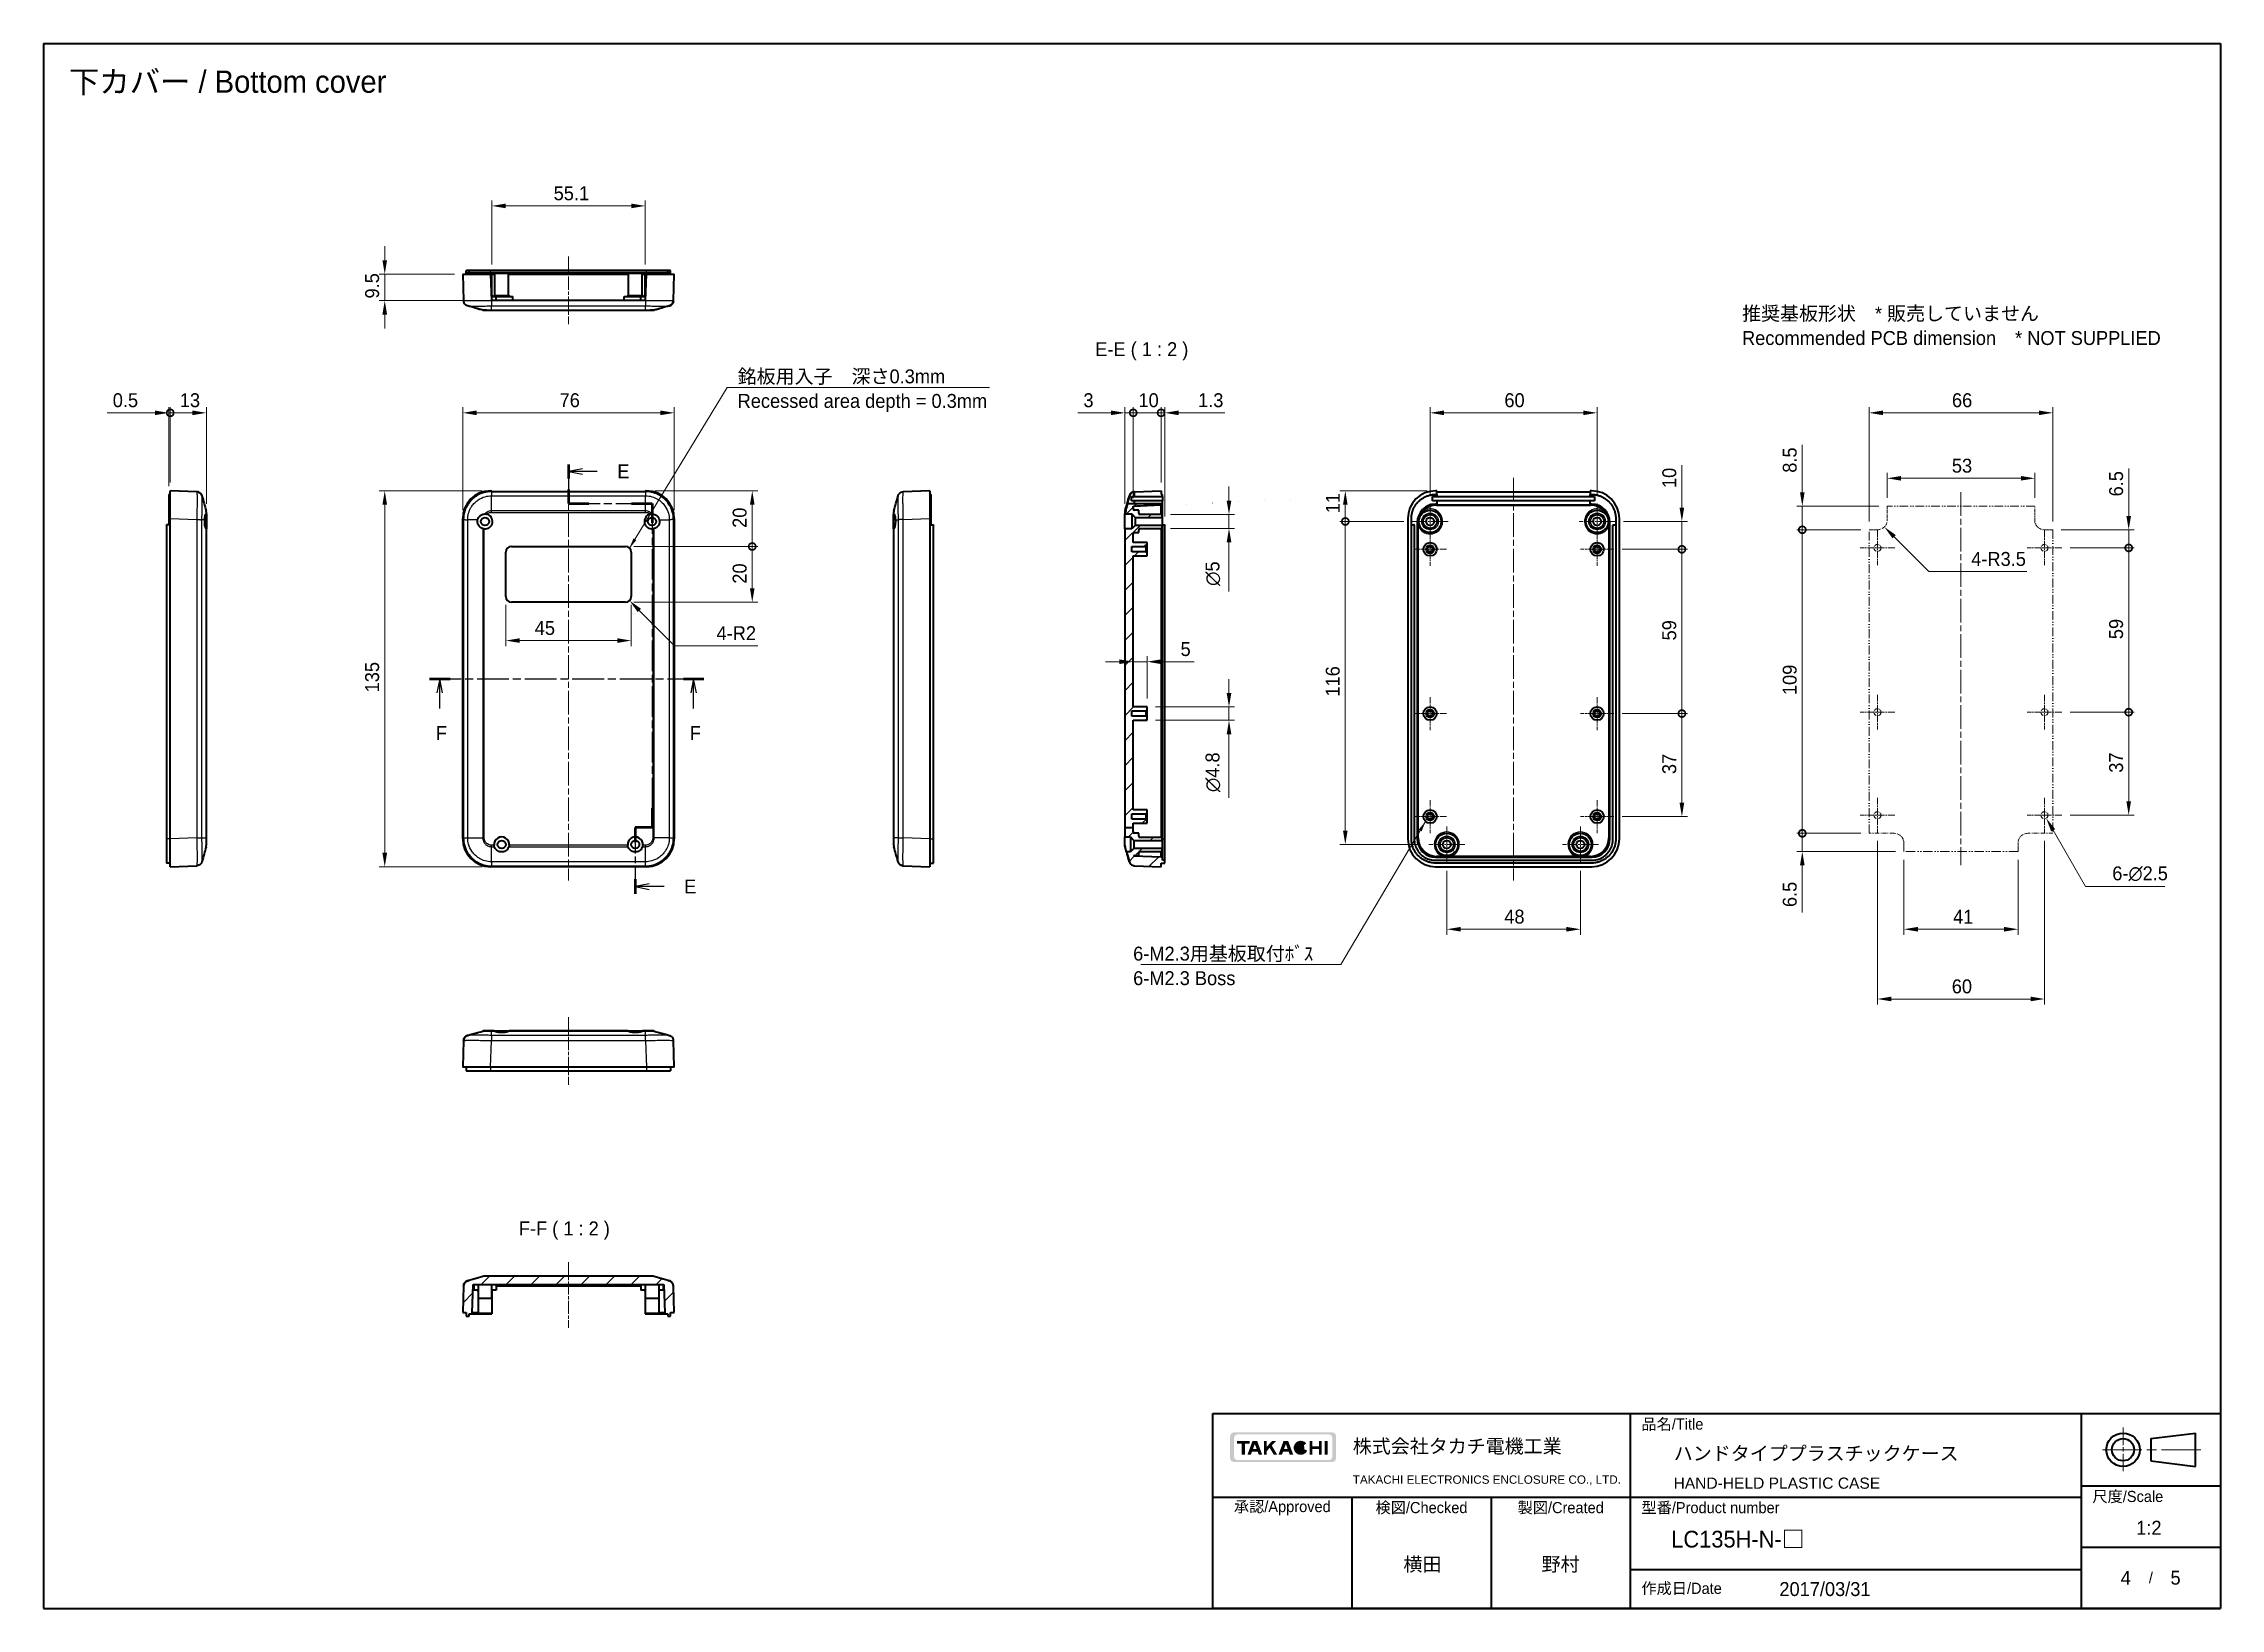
# Model space of a CAD drawing. Header units: millimetres. Extents: x 0 to 3058, y 0 to 562.
# Drawn here: x 2000 to 2782, y 0 to 562 of the extents above; entities that cross this region are included whole.
import ezdxf
from ezdxf.enums import TextEntityAlignment as Align

# ---------------------------------------------------------------- set-up
doc = ezdxf.new("R2010")
doc.units = ezdxf.units.MM
doc.header["$LTSCALE"] = 1.5
doc.linetypes.add('CHAIN', pattern=[0.3543, 0.2362, -0.0295, 0.0591, -0.0295])
doc.linetypes.add('DASH_DOUBLE_DOT', pattern=[0.4398, 0.24, -0.06, 0.0098, -0.06, 0.01, -0.06])
doc.layers.get('Defpoints').update_dxf_attribs({"lineweight": 25})
for name, color, linetype, lineweight in [('Border (ISO)', 7, 'Continuous', 35), ('Center Mark (ISO)', 131, 'Continuous', 18), ('Centerline (ISO)', 131, 'Continuous', 18), ('Dimension (ISO)', 7, 'Continuous', 18), ('Hatch (ISO)', 1, 'Continuous', 18), ('Section Line (ISO)', 7, 'CHAIN', 25), ('Symbol (ISO)', 7, 'Continuous', 18), ('Title (ISO)', 7, 'Continuous', 35), ('Visible (ISO)', 7, 'Continuous', 35), ('Visible Narrow (ISO)', 7, 'Continuous', 25)]:
    doc.layers.add(name, color=color, linetype=linetype, lineweight=lineweight)
doc.styles.add('Note Text (TK)', font='MS PGothic.ttf')
doc.styles.add('文字スタイル40', font='MS PGothic.ttf')
doc.styles.add('文字スタイル67', font='arial.ttf')
doc.dimstyles.new('Default - Method 1b (TK)', dxfattribs={"dimscale": 1.5, "dimtxt": 2.5, "dimasz": 2.5, "dimexe": 1, "dimexo": 1.5, "dimgap": 1, "dimtad": 1, "dimtoh": 1, "dimrnd": 1e-08, "dimdsep": 46, "dimtxsty": 'Note Text (TK)', "dimcen": 0.09, "dimdle": 5, "dimclrd": 100, "dimclre": 100, "dimclrt": 7, "dimadec": 1, "dimazin": 1, "dimtfac": 1, "dimtmove": 0, "dimatfit": 3, "dimfxl": 1, "dimtolj": 1, "dimlwd": -1, "dimlwe": -1, "dimarcsym": 0})
doc.dimstyles.new('Default - Method 1b (TK)$7', dxfattribs={"dimscale": 1.5, "dimtxt": 2.5, "dimasz": 2.5, "dimexe": 1, "dimexo": 1.5, "dimgap": 1, "dimtad": 1, "dimtoh": 1, "dimrnd": 1e-08, "dimdsep": 46, "dimtxsty": 'Note Text (TK)', "dimcen": 0.09, "dimdle": 5, "dimclrd": 100, "dimclre": 100, "dimclrt": 7, "dimadec": 1, "dimazin": 1, "dimtfac": 1, "dimtmove": 0, "dimatfit": 3, "dimfxl": 1, "dimtolj": 1, "dimlwd": -1, "dimlwe": -1, "dimarcsym": 0})
pattern_1 = [(45, (1971, -16), (-4.49013, 4.49013), [])]

msp = doc.modelspace()

# ---------------------------------------------------------------- texts
at = {"layer": 'Symbol (ISO)', "color": 7, "style": 'Note Text (TK)'}
for s, insert, char_height, width, attachment_point, line_spacing_factor in [('{\\fＭＳ Ｐゴシック|b0|i0;\\H8.0000;下カバー / Bottom cover}', (2009.1158, 547.8871), 8, 127.204676, 4, 1.5), ('{\\fＭＳ Ｐゴシック|b0|i0;推奨基板形状\u3000* 販売していません\\P\\fＭＳ Ｐゴシック|b0|i0;Recommended PCB dimension\u3000* NOT SUPPLIED}', (2610.1451, 460.6165), 5, 156.66667, 4, 1.058182), ('{\\fＭＳ Ｐゴシック|b0|i0;銘板用入子\u3000深さ0.3mm\\P\\fＭＳ Ｐゴシック|b0|i0;Recessed area depth = 0.3mm}', (2249.3371, 444.9747), 5, 94.15205, 1, 1.058182), ('{\\fＭＳ Ｐゴシック|b0|i0;6-M2.3用基板取付ﾎﾞｽ\\P\\fＭＳ Ｐゴシック|b0|i0;6-M2.3 Boss}', (2391.4173, 237.6712), 5, 70.906434, 1, 1.058182)]:
    msp.add_mtext(s, dxfattribs=dict(at, insert=insert, char_height=char_height, width=width, attachment_point=attachment_point, line_spacing_factor=line_spacing_factor))
at = {"layer": 'Symbol (ISO)', "color": 7, "char_height": 5, "attachment_point": 7, "style": 'Note Text (TK)'}
for s, insert in [('E-E ( 1 : 2 )', (2377.8009, 448.231)), ('F-F ( 1 : 2 )', (2170.7333, 132.4753))]:
    msp.add_mtext(s, dxfattribs=dict(at, insert=insert))

# ---------------------------------------------------------------- blocks, each defined once
blk = doc.blocks.new('図面枠 tk図枠')
at = {"layer": 'Border (ISO)'}
for p, q in [((14.5, 289), (405.5, 289)), ((14.5, 289), (14.5, 8)), ((405.5, 289), (405.5, 8)), ((14.5, 8), (405.5, 8))]:
    blk.add_line(p, q, dxfattribs=at)
blk = doc.blocks.new('表題欄 tk表題欄')
at = {"layer": 'Hatch (ISO)'}
h = blk.add_hatch(color=256, dxfattribs=at)
edge = h.paths.add_edge_path(flags=0)
edge.add_arc((95.58, 236.3), 0.596, 270, 360)
edge.add_line((96.17, 236.3), (96.17, 239.71))
edge.add_arc((95.58, 239.71), 0.596, 0, 90)
edge.add_line((95.58, 240.31), (79.14, 240.31))
edge.add_arc((79.14, 239.71), 0.596, 90, 180)
edge.add_line((78.54, 239.71), (78.54, 236.3))
edge.add_arc((79.14, 236.3), 0.596, 180, 270)
edge.add_line((79.14, 235.7), (95.58, 235.7))
edge = h.paths.add_edge_path()
edge.add_line((77.84, 239.96), (77.84, 236.05))
edge.add_arc((78.54, 236.05), 0.702, 180, 270)
edge.add_line((78.54, 235.35), (96.17, 235.35))
edge.add_arc((96.17, 236.05), 0.702, 270, 360)
edge.add_line((96.87, 236.05), (96.87, 239.96))
edge.add_arc((96.17, 239.96), 0.702, 0, 90)
edge.add_line((96.17, 240.66), (78.54, 240.66))
edge.add_arc((78.54, 239.96), 0.702, 90, 180)
for points in [[(79.07, 239.15), (79.07, 238.66), (79.92, 238.66), (79.92, 236.66), (80.51, 236.66), (80.51, 238.66), (81.36, 238.66), (81.36, 239.15)], [(85.68, 236.66), (84.94, 237.89), (84.42, 237.32), (84.42, 236.66), (83.9, 236.66), (83.9, 239.15), (84.42, 239.15), (84.42, 238.1), (85.39, 239.15), (86.11, 239.15), (85.32, 238.3), (86.3, 236.66)], [(92.09, 239.15), (92.09, 236.66), (92.61, 236.66), (92.61, 237.66), (93.77, 237.66), (93.77, 236.66), (94.29, 236.66), (94.29, 239.15), (93.77, 239.15), (93.77, 238.15), (92.61, 238.15), (92.61, 239.15)], [(94.84, 239.15), (94.84, 236.66), (95.36, 236.66), (95.36, 239.15)]]:
    blk.add_hatch(color=256, dxfattribs=at).paths.add_polyline_path(points)
h = blk.add_hatch(color=256, dxfattribs=at)
h.paths.add_polyline_path([(82.59, 237.71), (81.95, 237.71), (82.27, 238.58)], flags=0)
h.paths.add_polyline_path([(82.78, 237.2), (81.76, 237.2), (81.57, 236.66), (80.95, 236.66), (81.86, 239.15), (82.68, 239.15), (83.59, 236.66), (82.98, 236.66)])
h = blk.add_hatch(color=256, dxfattribs=at)
h.paths.add_polyline_path([(87.53, 237.71), (88.16, 237.71), (87.85, 238.58)], flags=0)
h.paths.add_polyline_path([(87.14, 236.66), (87.34, 237.2), (88.35, 237.2), (88.55, 236.66), (89.17, 236.66), (88.25, 239.15), (87.44, 239.15), (86.52, 236.66)])
h = blk.add_hatch(color=256, dxfattribs=at)
edge = h.paths.add_edge_path()
edge.add_arc((90.52, 237.9), 1.27, 38.5505, 336.582)
edge.add_line((91.69, 237.4), (91.17, 237.62))
edge.add_ellipse((90.52, 237.9), major_axis=(0, -0.8), ratio=0.867347, start_angle=124.651, end_angle=429.4109, ccw=False)
edge.add_line((91.09, 238.36), (91.52, 238.7))
at = {"layer": 'Title (ISO)'}
for p, q in [((74.71, 244.05), (255.71, 244.05)), ((74.71, 209.05), (74.71, 244.05)), ((149.71, 244.05), (149.71, 209.05)), ((230.71, 244.05), (230.71, 209.05)), ((255.71, 244.05), (255.71, 209.05)), ((243.21, 239.55), (251.21, 240.55)), ((243.21, 239.55), (243.21, 235.55)), ((251.21, 234.55), (251.21, 240.55)), ((243.21, 235.55), (251.21, 234.55)), ((230.71, 231.05), (255.71, 231.05)), ((74.71, 229.05), (230.71, 229.05)), ((99.71, 229.05), (99.71, 209.05)), ((124.71, 229.05), (124.71, 209.05)), ((230.71, 220.05), (255.71, 220.05)), ((149.71, 216.05), (230.71, 216.05)), ((255.71, 209.05), (74.71, 209.05))]:
    blk.add_line(p, q, dxfattribs=at)
at = {"layer": 'Title (ISO)', "color": 4, "linetype": 'CHAIN', "lineweight": 18, "ltscale": 8.88956}
blk.add_line((238.21, 241.55), (238.21, 233.55), dxfattribs=at)
at = {"layer": 'Title (ISO)', "color": 4, "linetype": 'CHAIN', "lineweight": 18, "ltscale": 20.001633}
blk.add_line((252.21, 237.55), (234.21, 237.55), dxfattribs=at)
at = {"layer": 'Title (ISO)'}
for radius in [3, 2]:
    blk.add_circle((238.21, 237.55), radius, dxfattribs=at)
at = {"layer": 'Title (ISO)', "color": 1, "char_height": 2, "line_spacing_factor": 1.5, "style": 'Note Text (TK)'}
for s, insert, attachment_point in [('\\fＭＳ Ｐゴシック|b0|i0;\\H2.0000;品名/Title', (151.71, 242.05), 4), ('\\fＭＳ Ｐゴシック|b0|i0;\\H2.0000;承認/Approved', (87.21, 227.05), 5), ('\\fＭＳ Ｐゴシック|b0|i0;\\H2.0000;検図/Checked', (112.21, 227.05), 5), ('\\fＭＳ Ｐゴシック|b0|i0;\\H2.0000;製図/Created', (137.21, 227.05), 5), ('\\fＭＳ Ｐゴシック|b0|i0;\\H2.0000;型番/Product number', (151.71, 227.05), 4), ('\\fＭＳ Ｐゴシック|b0|i0;\\H2.0000;尺度/Scale', (232.71, 229.05), 4), ('\\fＭＳ Ｐゴシック|b0|i0;\\H2.0000;作成日/Date', (151.71, 212.55), 4)]:
    blk.add_mtext(s, dxfattribs=dict(at, insert=insert, attachment_point=attachment_point))
at = {"layer": 'Title (ISO)', "color": 7, "line_spacing_factor": 1.5, "style": 'Note Text (TK)'}
for s, insert, char_height, attachment_point in [('株式会社タカチ電機工業', (99.87, 238.05), 2.5, 4), ('\\fArial|b0|i0;\\H1.4986;TAKACHI ELECTRONICS ENCLOSURE CO., LTD.', (99.87, 232.05), 1.4986, 4), ('\\fＭＳ Ｐゴシック|b0|i0;\\H2.0000;/', (243.21, 214.55), 2, 5)]:
    blk.add_mtext(s, dxfattribs=dict(at, insert=insert, char_height=char_height, attachment_point=attachment_point))
at = {"layer": 'Title (ISO)', "color": 7}
for tag, p, height, style in [('<品名>_001', (157.52, 235.65), 2.5, 'Note Text (TK)'), ('<Title>_001', (157.49, 230.55), 2, '文字スタイル67'), ('<型番>_001', (157.37, 219.99), 3, '文字スタイル40'), ('<尺度>_001', (239.64, 222.3), 2.5, 'Note Text (TK)'), ('<検図>_001', (108.77, 215.75), 2.5, 'Note Text (TK)'), ('<製図>_001', (133.58, 215.75), 2.5, 'Note Text (TK)'), ('<ページ_No.>_001', (237.95, 213.3), 2.5, 'Note Text (TK)'), ('<総ページ数>_001', (246.8, 213.3), 2.5, 'Note Text (TK)'), ('作成日_001', (175.87, 211.28), 2.5, 'Note Text (TK)')]:
    blk.add_attdef(tag, p, '', height=height, dxfattribs=dict(at, style=style))
at = {"layer": 'Title (ISO)', "color": 7, "style": 'Note Text (TK)'}
blk.add_attdef('<承認>', text='', height=2.5, dxfattribs=at).set_placement((87.21, 217.05), align=Align.MIDDLE_CENTER)
blk = doc.blocks.new('2dTransSection4')
at = {"layer": 'Section Line (ISO)', "linetype": 'CHAIN', "ltscale": 12.648354}
blk.add_line((108.79, 213.4), (108.79, 206.43), dxfattribs=at)
at = {"layer": 'Section Line (ISO)', "linetype": 'Continuous', "lineweight": 50}
for p, q in [((108.79, 213.4), (108.79, 210.92)), ((108.79, 208.92), (108.79, 206.43)), ((108.79, 206.43), (112.45, 206.43)), ((120.12, 206.43), (123.79, 206.43)), ((123.79, 206.43), (123.79, 202.96)), ((123.79, 151.71), (123.79, 148.24)), ((123.79, 148.24), (120.79, 148.24)), ((120.79, 148.24), (120.79, 145.59)), ((120.79, 138.94), (120.79, 136.29))]:
    blk.add_line(p, q, dxfattribs=at)
at = {"layer": 'Section Line (ISO)', "linetype": 'Continuous'}
for p, q in [((111.29, 212.66), (108.79, 212.16)), ((111.29, 212.16), (108.79, 212.16)), ((108.79, 212.16), (111.29, 211.66)), ((113.94, 212.16), (111.29, 212.16)), ((123.29, 138.11), (120.79, 137.61)), ((123.29, 137.61), (120.79, 137.61)), ((120.79, 137.61), (123.29, 137.11)), ((125.96, 137.61), (123.29, 137.61))]:
    blk.add_line(p, q, dxfattribs=at)
at = {"layer": 'Section Line (ISO)', "linetype": 'CHAIN', "ltscale": 15.993979}
blk.add_line((108.79, 206.43), (123.79, 206.43), dxfattribs=at)
at = {"layer": 'Section Line (ISO)', "linetype": 'CHAIN', "ltscale": 15.445704}
blk.add_line((123.79, 206.43), (123.79, 148.24), dxfattribs=at)
at = {"layer": 'Section Line (ISO)', "linetype": 'CHAIN', "ltscale": 3.333522}
blk.add_line((123.79, 148.24), (120.79, 148.24), dxfattribs=at)
at = {"layer": 'Section Line (ISO)', "linetype": 'CHAIN', "ltscale": 13.126664}
blk.add_line((120.79, 148.24), (120.79, 136.29), dxfattribs=at)
at = {"layer": 'Section Line (ISO)', "char_height": 2.5, "attachment_point": 7, "style": 'Note Text (TK)'}
for insert in [(117.56, 210.93), (129.56, 136.38)]:
    blk.add_mtext('E', dxfattribs=dict(at, insert=insert))
blk = doc.blocks.new('2dTransSection5')
at = {"layer": 'Section Line (ISO)', "linetype": 'CHAIN', "ltscale": 16.08761}
blk.add_line((83.82, 174.94), (133.12, 174.94), dxfattribs=at)
at = {"layer": 'Section Line (ISO)', "linetype": 'Continuous', "lineweight": 50}
for p, q in [((83.82, 174.94), (87.52, 174.94)), ((129.42, 174.94), (133.12, 174.94))]:
    blk.add_line(p, q, dxfattribs=at)
at = {"layer": 'Section Line (ISO)', "linetype": 'Continuous'}
for p, q in [((85.67, 174.94), (85.17, 172.44)), ((85.67, 172.44), (85.67, 174.94)), ((86.17, 172.44), (85.67, 174.94)), ((85.67, 169.61), (85.67, 172.44)), ((131.27, 174.94), (130.77, 172.44)), ((131.27, 172.44), (131.27, 174.94)), ((131.77, 172.44), (131.27, 174.94)), ((131.27, 169.61), (131.27, 172.44))]:
    blk.add_line(p, q, dxfattribs=at)
at = {"layer": 'Section Line (ISO)', "char_height": 2.5, "attachment_point": 7, "style": 'Note Text (TK)'}
for insert in [(84.96, 163.94), (130.56, 163.94)]:
    blk.add_mtext('F', dxfattribs=dict(at, insert=insert))
blk = doc.blocks.new('*D104')
at = {"layer": 'Defpoints', "color": 0, "transparency": 16777216}
for p in [(2226.57, 429.38), (2150.57, 391.38), (2226.57, 391.38)]:
    blk.add_point(p, dxfattribs=at)
at = {"layer": 'Dimension (ISO)', "color": 100, "transparency": 16777216}
for p, q in [((2150.57, 394.38), (2150.57, 431.38)), ((2226.57, 394.38), (2226.57, 431.38)), ((2155.57, 429.38), (2221.57, 429.38))]:
    blk.add_line(p, q, dxfattribs=at)
for points in [[(2155.57, 430.21), (2155.57, 428.55), (2150.57, 429.38)], [(2221.57, 430.21), (2221.57, 428.55), (2226.57, 429.38)]]:
    blk.add_solid(points, dxfattribs=at)
at = {"layer": 'Dimension (ISO)', "color": 7, "transparency": 16777216, "insert": (2185.38, 433.88), "char_height": 5, "attachment_point": 4, "style": 'Note Text (TK)'}
blk.add_mtext('\\A1;76', dxfattribs=at)
blk = doc.blocks.new('*D105')
at = {"layer": 'Defpoints', "color": 0, "transparency": 16777216}
for p in [(2160.57, 401.37), (2122.57, 266.37), (2160.57, 266.37)]:
    blk.add_point(p, dxfattribs=at)
at = {"layer": 'Dimension (ISO)', "color": 100, "transparency": 16777216}
for p, q in [((2157.57, 401.37), (2120.57, 401.37)), ((2122.57, 396.37), (2122.57, 271.37)), ((2157.57, 266.37), (2120.57, 266.37))]:
    blk.add_line(p, q, dxfattribs=at)
for points in [[(2121.73, 396.37), (2123.4, 396.37), (2122.57, 401.37)], [(2121.73, 271.37), (2123.4, 271.37), (2122.57, 266.37)]]:
    blk.add_solid(points, dxfattribs=at)
at = {"layer": 'Dimension (ISO)', "color": 7, "transparency": 16777216, "insert": (2118.07, 328.99), "char_height": 5, "attachment_point": 4, "rotation": 90, "style": 'Note Text (TK)'}
blk.add_mtext('\\A1;135', dxfattribs=at)
blk = doc.blocks.new('*D106')
at = {"layer": 'Defpoints', "color": 0, "transparency": 16777216}
for p in [(2150.57, 479.19), (2122.57, 469.69), (2161.02, 469.69)]:
    blk.add_point(p, dxfattribs=at)
at = {"layer": 'Dimension (ISO)', "color": 100, "transparency": 16777216}
for p, q in [((2122.57, 484.19), (2122.57, 489.19)), ((2147.57, 479.19), (2120.57, 479.19)), ((2122.57, 479.19), (2122.57, 469.69)), ((2158.02, 469.69), (2120.57, 469.69)), ((2122.57, 464.69), (2122.57, 459.69))]:
    blk.add_line(p, q, dxfattribs=at)
for points in [[(2121.73, 484.19), (2123.4, 484.19), (2122.57, 479.19)], [(2121.73, 464.69), (2123.4, 464.69), (2122.57, 469.69)]]:
    blk.add_solid(points, dxfattribs=at)
at = {"layer": 'Dimension (ISO)', "color": 7, "transparency": 16777216, "insert": (2118.07, 470.45), "char_height": 5, "attachment_point": 4, "rotation": 90, "style": 'Note Text (TK)'}
blk.add_mtext('\\A1;9.5', dxfattribs=at)
blk = doc.blocks.new('*D107')
at = {"layer": 'Defpoints', "color": 0, "transparency": 16777216}
for p in [(2216.12, 503.69), (2161.02, 479.69), (2216.12, 479.69)]:
    blk.add_point(p, dxfattribs=at)
at = {"layer": 'Dimension (ISO)', "color": 100, "transparency": 16777216}
for p, q in [((2161.02, 482.69), (2161.02, 505.69)), ((2166.02, 503.69), (2211.12, 503.69)), ((2216.12, 482.69), (2216.12, 505.69))]:
    blk.add_line(p, q, dxfattribs=at)
for points in [[(2166.02, 504.52), (2166.02, 502.86), (2161.02, 503.69)], [(2211.12, 504.52), (2211.12, 502.86), (2216.12, 503.69)]]:
    blk.add_solid(points, dxfattribs=at)
at = {"layer": 'Dimension (ISO)', "color": 7, "transparency": 16777216, "insert": (2183.25, 508.19), "char_height": 5, "attachment_point": 4, "style": 'Note Text (TK)'}
blk.add_mtext('\\A1;55.1', dxfattribs=at)
blk = doc.blocks.new('_DotSmall')
at = {"color": 0, "linetype": 'ByBlock', "const_width": 0.5}
blk.add_lwpolyline([(-0.0625, 0, 1), (0.0625, 0, 1)], format="xyb", close=True, dxfattribs=at)
blk = doc.blocks.new('*D108')
at = {"layer": 'Defpoints', "color": 0, "transparency": 16777216}
for p in [(2045.5, 429.38), (2045.5, 401.37), (2058.5, 393.64)]:
    blk.add_point(p, dxfattribs=at)
at = {"layer": 'Dimension (ISO)', "color": 100, "transparency": 16777216}
for p, q in [((2045.5, 404.37), (2045.5, 431.38)), ((2058.5, 396.64), (2058.5, 431.38)), ((2053.5, 429.38), (2045.5, 429.38))]:
    blk.add_line(p, q, dxfattribs=at)
blk.add_solid([(2053.5, 430.21), (2053.5, 428.55), (2058.5, 429.38)], dxfattribs=at)
at = {"layer": 'Dimension (ISO)', "color": 100, "transparency": 16777216, "xscale": 5, "yscale": 5, "zscale": 5, "rotation": 180}
blk.add_blockref('_DotSmall', (2045.5, 429.38), dxfattribs=at)
at = {"layer": 'Dimension (ISO)', "color": 7, "transparency": 16777216, "insert": (2048.95, 433.88), "char_height": 5, "attachment_point": 4, "style": 'Note Text (TK)'}
blk.add_mtext('\\A1;13', dxfattribs=at)
blk = doc.blocks.new('*D109')
at = {"layer": 'Defpoints', "color": 0, "transparency": 16777216}
for p in [(2045, 429.38), (2045, 400.07), (2045.5, 401.37)]:
    blk.add_point(p, dxfattribs=at)
at = {"layer": 'Dimension (ISO)', "color": 100, "transparency": 16777216}
for p, q in [((2045, 403.07), (2045, 431.38)), ((2045.5, 404.37), (2045.5, 431.38)), ((2040, 429.38), (2022.87, 429.38)), ((2045.5, 429.38), (2045, 429.38)), ((2045.5, 429.38), (2050.5, 429.38))]:
    blk.add_line(p, q, dxfattribs=at)
blk.add_solid([(2040, 430.21), (2040, 428.55), (2045, 429.38)], dxfattribs=at)
at = {"layer": 'Dimension (ISO)', "color": 100, "transparency": 16777216, "xscale": 5, "yscale": 5, "zscale": 5, "rotation": 180}
blk.add_blockref('_DotSmall', (2045.5, 429.38), dxfattribs=at)
at = {"layer": 'Dimension (ISO)', "color": 7, "transparency": 16777216, "insert": (2024.87, 433.88), "char_height": 5, "attachment_point": 4, "style": 'Note Text (TK)'}
blk.add_mtext('\\A1;0.5', dxfattribs=at)
blk = doc.blocks.new('*D110')
at = {"layer": 'Defpoints', "color": 0, "transparency": 16777216}
for p in [(2216.58, 401.37), (2209.07, 381.37), (2254.58, 381.37)]:
    blk.add_point(p, dxfattribs=at)
at = {"layer": 'Dimension (ISO)', "color": 100, "transparency": 16777216}
for p, q in [((2219.58, 401.37), (2256.58, 401.37)), ((2254.58, 396.37), (2254.58, 381.37)), ((2212.07, 381.37), (2256.58, 381.37))]:
    blk.add_line(p, q, dxfattribs=at)
blk.add_solid([(2253.75, 396.37), (2255.41, 396.37), (2254.58, 401.37)], dxfattribs=at)
at = {"layer": 'Dimension (ISO)', "color": 100, "transparency": 16777216, "xscale": 5, "yscale": 5, "zscale": 5, "rotation": 270}
blk.add_blockref('_DotSmall', (2254.58, 381.37), dxfattribs=at)
at = {"layer": 'Dimension (ISO)', "color": 7, "transparency": 16777216, "insert": (2250.08, 388.07), "char_height": 5, "attachment_point": 4, "rotation": 90, "style": 'Note Text (TK)'}
blk.add_mtext('\\A1;20', dxfattribs=at)
blk = doc.blocks.new('*D81')
at = {"layer": 'Defpoints', "color": 0, "transparency": 16777216}
for p in [(2209.07, 381.37), (2209.07, 361.37), (2254.58, 361.37)]:
    blk.add_point(p, dxfattribs=at)
at = {"layer": 'Dimension (ISO)', "color": 100, "transparency": 16777216}
for p, q in [((2212.07, 381.37), (2256.58, 381.37)), ((2254.58, 381.37), (2254.58, 366.37)), ((2212.07, 361.37), (2256.58, 361.37))]:
    blk.add_line(p, q, dxfattribs=at)
blk.add_solid([(2253.75, 366.37), (2255.41, 366.37), (2254.58, 361.37)], dxfattribs=at)
at = {"layer": 'Dimension (ISO)', "color": 100, "transparency": 16777216, "xscale": 5, "yscale": 5, "zscale": 5, "rotation": 90}
blk.add_blockref('_DotSmall', (2254.58, 381.37), dxfattribs=at)
at = {"layer": 'Dimension (ISO)', "color": 7, "transparency": 16777216, "insert": (2250.08, 368.03), "char_height": 5, "attachment_point": 4, "rotation": 90, "style": 'Note Text (TK)'}
blk.add_mtext('\\A1;20', dxfattribs=at)
blk = doc.blocks.new('*D82')
at = {"layer": 'Defpoints', "color": 0, "transparency": 16777216}
for p in [(2209.07, 363.37), (2210.49, 361.96)]:
    blk.add_point(p, dxfattribs=at)
at = {"layer": 'Dimension (ISO)', "color": 100, "transparency": 16777216}
for p, q in [((2226.69, 345.76), (2214.02, 358.43)), ((2256.58, 345.76), (2226.69, 345.76))]:
    blk.add_line(p, q, dxfattribs=at)
blk.add_solid([(2214.61, 359.01), (2213.43, 357.84), (2210.49, 361.96)], dxfattribs=at)
at = {"layer": 'Dimension (ISO)', "color": 7, "transparency": 16777216, "insert": (2241.76, 350.26), "char_height": 5, "attachment_point": 4, "style": 'Note Text (TK)'}
blk.add_mtext('\\A1;\\fＭＳ Ｐゴシック|b0|i0;\\H5.0000;4-R2', dxfattribs=at)
blk = doc.blocks.new('*D83')
at = {"layer": 'Defpoints', "color": 0, "transparency": 16777216}
for p in [(2166.07, 363.37), (2211.07, 363.37), (2211.07, 347.59)]:
    blk.add_point(p, dxfattribs=at)
at = {"layer": 'Dimension (ISO)', "color": 100, "transparency": 16777216}
for p, q in [((2166.07, 360.37), (2166.07, 345.59)), ((2211.07, 360.37), (2211.07, 345.59)), ((2171.07, 347.59), (2206.07, 347.59))]:
    blk.add_line(p, q, dxfattribs=at)
for points in [[(2171.07, 348.42), (2171.07, 346.76), (2166.07, 347.59)], [(2206.07, 348.42), (2206.07, 346.76), (2211.07, 347.59)]]:
    blk.add_solid(points, dxfattribs=at)
at = {"layer": 'Dimension (ISO)', "color": 7, "transparency": 16777216, "insert": (2176.45, 352.09), "char_height": 5, "attachment_point": 4, "style": 'Note Text (TK)'}
blk.add_mtext('\\A1;45', dxfattribs=at)
blk = doc.blocks.new('*D84')
at = {"layer": 'Defpoints', "color": 0, "transparency": 16777216}
for p in [(2391.44, 429.38), (2388.44, 393.64), (2391.44, 395.69)]:
    blk.add_point(p, dxfattribs=at)
at = {"layer": 'Dimension (ISO)', "color": 100, "transparency": 16777216}
for p, q in [((2388.44, 396.64), (2388.44, 431.38)), ((2391.44, 398.69), (2391.44, 431.38)), ((2383.44, 429.38), (2371.55, 429.38)), ((2391.44, 429.38), (2388.44, 429.38)), ((2391.44, 429.38), (2401.44, 429.38))]:
    blk.add_line(p, q, dxfattribs=at)
blk.add_solid([(2383.44, 430.21), (2383.44, 428.55), (2388.44, 429.38)], dxfattribs=at)
at = {"layer": 'Dimension (ISO)', "color": 100, "transparency": 16777216, "xscale": 5, "yscale": 5, "zscale": 5, "rotation": 180}
blk.add_blockref('_DotSmall', (2391.44, 429.38), dxfattribs=at)
at = {"layer": 'Dimension (ISO)', "color": 7, "transparency": 16777216, "insert": (2373.55, 433.88), "char_height": 5, "attachment_point": 4, "style": 'Note Text (TK)'}
blk.add_mtext('\\A1;3', dxfattribs=at)
blk = doc.blocks.new('*D85')
at = {"layer": 'Defpoints', "color": 0, "transparency": 16777216}
for p in [(2402.74, 429.38), (2401.44, 401.37), (2402.74, 389.17)]:
    blk.add_point(p, dxfattribs=at)
at = {"layer": 'Dimension (ISO)', "color": 100, "transparency": 16777216}
for p, q in [((2401.44, 404.37), (2401.44, 431.38)), ((2402.74, 392.17), (2402.74, 431.38)), ((2401.44, 429.38), (2396.44, 429.38)), ((2401.44, 429.38), (2402.74, 429.38)), ((2407.74, 429.38), (2424.36, 429.38))]:
    blk.add_line(p, q, dxfattribs=at)
blk.add_solid([(2407.74, 430.21), (2407.74, 428.55), (2402.74, 429.38)], dxfattribs=at)
at = {"layer": 'Dimension (ISO)', "color": 100, "transparency": 16777216, "xscale": 5, "yscale": 5, "zscale": 5}
blk.add_blockref('_DotSmall', (2401.44, 429.38), dxfattribs=at)
at = {"layer": 'Dimension (ISO)', "color": 7, "transparency": 16777216, "insert": (2414.74, 433.88), "char_height": 5, "attachment_point": 4, "style": 'Note Text (TK)'}
blk.add_mtext('\\A1;1.3', dxfattribs=at)
blk = doc.blocks.new('*D86')
at = {"layer": 'Defpoints', "color": 0, "transparency": 16777216}
for p in [(2401.44, 429.38), (2401.44, 401.37), (2391.44, 395.69)]:
    blk.add_point(p, dxfattribs=at)
at = {"layer": 'Dimension (ISO)', "color": 100, "transparency": 16777216}
for p, q in [((2391.44, 398.69), (2391.44, 431.38)), ((2401.44, 404.37), (2401.44, 431.38)), ((2391.44, 429.38), (2401.44, 429.38))]:
    blk.add_line(p, q, dxfattribs=at)
at = {"layer": 'Dimension (ISO)', "color": 100, "transparency": 16777216, "xscale": 5, "yscale": 5, "zscale": 5, "rotation": 180}
blk.add_blockref('_DotSmall', (2391.44, 429.38), dxfattribs=at)
at = {"layer": 'Dimension (ISO)', "color": 100, "transparency": 16777216, "xscale": 5, "yscale": 5, "zscale": 5}
blk.add_blockref('_DotSmall', (2401.44, 429.38), dxfattribs=at)
at = {"layer": 'Dimension (ISO)', "color": 7, "transparency": 16777216, "insert": (2393.32, 433.88), "char_height": 5, "attachment_point": 4, "style": 'Note Text (TK)'}
blk.add_mtext('\\A1;10', dxfattribs=at)
blk = doc.blocks.new('*D87')
at = {"layer": 'Defpoints', "color": 0, "transparency": 16777216}
for p in [(2401.84, 392.87), (2401.84, 387.87), (2425.84, 387.87)]:
    blk.add_point(p, dxfattribs=at)
at = {"layer": 'Dimension (ISO)', "color": 100, "transparency": 16777216}
for p, q in [((2425.84, 397.87), (2425.84, 402.87)), ((2404.84, 392.87), (2427.84, 392.87)), ((2425.84, 392.87), (2425.84, 387.87)), ((2404.84, 387.87), (2427.84, 387.87)), ((2425.84, 382.87), (2425.84, 365.21))]:
    blk.add_line(p, q, dxfattribs=at)
for points in [[(2425.01, 397.87), (2426.68, 397.87), (2425.84, 392.87)], [(2425.01, 382.87), (2426.68, 382.87), (2425.84, 387.87)]]:
    blk.add_solid(points, dxfattribs=at)
at = {"layer": 'Dimension (ISO)', "color": 7, "transparency": 16777216, "insert": (2420.08, 367.21), "char_height": 5, "attachment_point": 4, "rotation": 90, "style": 'Note Text (TK)'}
blk.add_mtext('\\A1;\\fAIGDT|b0|i0;\\H5.0000;n\\fＭＳ Ｐゴシック|b0|i0;\\H5.0000;5', dxfattribs=at)
blk = doc.blocks.new('*D88')
at = {"layer": 'Defpoints', "color": 0, "transparency": 16777216}
for p in [(2396.44, 323.77), (2425.84, 323.77), (2396.44, 318.97)]:
    blk.add_point(p, dxfattribs=at)
at = {"layer": 'Dimension (ISO)', "color": 100, "transparency": 16777216}
for p, q in [((2425.84, 328.77), (2425.84, 333.77)), ((2399.44, 323.77), (2427.84, 323.77)), ((2425.84, 323.77), (2425.84, 318.97)), ((2399.44, 318.97), (2427.84, 318.97)), ((2425.84, 313.97), (2425.84, 291.16))]:
    blk.add_line(p, q, dxfattribs=at)
for points in [[(2425.01, 328.77), (2426.68, 328.77), (2425.84, 323.77)], [(2425.01, 313.97), (2426.68, 313.97), (2425.84, 318.97)]]:
    blk.add_solid(points, dxfattribs=at)
at = {"layer": 'Dimension (ISO)', "color": 7, "transparency": 16777216, "insert": (2420.08, 293.16), "char_height": 5, "attachment_point": 4, "rotation": 90, "style": 'Note Text (TK)'}
blk.add_mtext('\\A1;\\fAIGDT|b0|i0;\\H5.0000;n\\fＭＳ Ｐゴシック|b0|i0;\\H5.0000;4.8', dxfattribs=at)
blk = doc.blocks.new('*D89')
at = {"layer": 'Defpoints', "color": 0, "transparency": 16777216}
for p in [(2391.44, 340), (2396.44, 340), (2396.44, 323.77)]:
    blk.add_point(p, dxfattribs=at)
at = {"layer": 'Dimension (ISO)', "color": 100, "transparency": 16777216}
for p, q in [((2386.44, 340), (2381.44, 340)), ((2391.44, 340), (2396.44, 340)), ((2396.44, 326.77), (2396.44, 342)), ((2401.44, 340), (2413.34, 340))]:
    blk.add_line(p, q, dxfattribs=at)
for points in [[(2386.44, 340.83), (2386.44, 339.16), (2391.44, 340)], [(2401.44, 340.83), (2401.44, 339.16), (2396.44, 340)]]:
    blk.add_solid(points, dxfattribs=at)
at = {"layer": 'Dimension (ISO)', "color": 7, "transparency": 16777216, "insert": (2408.44, 344.5), "char_height": 5, "attachment_point": 4, "style": 'Note Text (TK)'}
blk.add_mtext('\\A1;5', dxfattribs=at)
blk = doc.blocks.new('*D90')
at = {"layer": 'Defpoints', "color": 0, "transparency": 16777216}
for p in [(2558.08, 429.38), (2498.08, 396.82), (2558.08, 396.82)]:
    blk.add_point(p, dxfattribs=at)
at = {"layer": 'Dimension (ISO)', "color": 100, "transparency": 16777216}
for p, q in [((2498.08, 399.82), (2498.08, 431.38)), ((2558.08, 399.82), (2558.08, 431.38)), ((2503.08, 429.38), (2553.08, 429.38))]:
    blk.add_line(p, q, dxfattribs=at)
for points in [[(2503.08, 430.21), (2503.08, 428.55), (2498.08, 429.38)], [(2553.08, 430.21), (2553.08, 428.55), (2558.08, 429.38)]]:
    blk.add_solid(points, dxfattribs=at)
at = {"layer": 'Dimension (ISO)', "color": 7, "transparency": 16777216, "insert": (2524.77, 433.88), "char_height": 5, "attachment_point": 4, "style": 'Note Text (TK)'}
blk.add_mtext('\\A1;60', dxfattribs=at)
blk = doc.blocks.new('*D91')
at = {"layer": 'Defpoints', "color": 0, "transparency": 16777216}
for p in [(2467.63, 401.37), (2500.07, 401.37), (2491.63, 390.37)]:
    blk.add_point(p, dxfattribs=at)
at = {"layer": 'Dimension (ISO)', "color": 100, "transparency": 16777216}
for p, q in [((2497.07, 401.37), (2465.63, 401.37)), ((2467.63, 390.37), (2467.63, 396.37)), ((2488.63, 390.37), (2465.63, 390.37))]:
    blk.add_line(p, q, dxfattribs=at)
blk.add_solid([(2466.79, 396.37), (2468.46, 396.37), (2467.63, 401.37)], dxfattribs=at)
at = {"layer": 'Dimension (ISO)', "color": 100, "transparency": 16777216, "xscale": 5, "yscale": 5, "zscale": 5, "rotation": 270}
blk.add_blockref('_DotSmall', (2467.63, 390.37), dxfattribs=at)
at = {"layer": 'Dimension (ISO)', "color": 7, "transparency": 16777216, "insert": (2463.13, 393.32), "char_height": 5, "attachment_point": 4, "rotation": 90, "style": 'Note Text (TK)'}
blk.add_mtext('\\A1;11', dxfattribs=at)
blk = doc.blocks.new('*D92')
at = {"layer": 'Defpoints', "color": 0, "transparency": 16777216}
for p in [(2467.63, 390.37), (2491.63, 390.37), (2497.63, 274.37)]:
    blk.add_point(p, dxfattribs=at)
at = {"layer": 'Dimension (ISO)', "color": 100, "transparency": 16777216}
for p, q in [((2488.63, 390.37), (2465.63, 390.37)), ((2467.63, 279.37), (2467.63, 390.37)), ((2494.63, 274.37), (2465.63, 274.37))]:
    blk.add_line(p, q, dxfattribs=at)
blk.add_solid([(2466.79, 279.37), (2468.46, 279.37), (2467.63, 274.37)], dxfattribs=at)
at = {"layer": 'Dimension (ISO)', "color": 100, "transparency": 16777216, "xscale": 5, "yscale": 5, "zscale": 5, "rotation": 90}
blk.add_blockref('_DotSmall', (2467.63, 390.37), dxfattribs=at)
at = {"layer": 'Dimension (ISO)', "color": 7, "transparency": 16777216, "insert": (2463.13, 327.48), "char_height": 5, "attachment_point": 4, "rotation": 90, "style": 'Note Text (TK)'}
blk.add_mtext('\\A1;116', dxfattribs=at)
blk = doc.blocks.new('*D93')
at = {"layer": 'Defpoints', "color": 0, "transparency": 16777216}
for p in [(2504.08, 267.92), (2552.08, 267.92), (2552.08, 243.92)]:
    blk.add_point(p, dxfattribs=at)
at = {"layer": 'Dimension (ISO)', "color": 100, "transparency": 16777216}
for p, q in [((2504.08, 264.92), (2504.08, 241.92)), ((2552.08, 264.92), (2552.08, 241.92)), ((2509.08, 243.92), (2547.08, 243.92))]:
    blk.add_line(p, q, dxfattribs=at)
for points in [[(2509.08, 244.76), (2509.08, 243.09), (2504.08, 243.92)], [(2547.08, 244.76), (2547.08, 243.09), (2552.08, 243.92)]]:
    blk.add_solid(points, dxfattribs=at)
at = {"layer": 'Dimension (ISO)', "color": 7, "transparency": 16777216, "insert": (2524.74, 248.42), "char_height": 5, "attachment_point": 4, "style": 'Note Text (TK)'}
blk.add_mtext('\\A1;48', dxfattribs=at)
blk = doc.blocks.new('*D94')
at = {"layer": 'Defpoints', "color": 0, "transparency": 16777216}
for p in [(2564.53, 390.37), (2588.53, 390.37), (2564.03, 380.37)]:
    blk.add_point(p, dxfattribs=at)
at = {"layer": 'Dimension (ISO)', "color": 100, "transparency": 16777216}
for p, q in [((2588.53, 395.37), (2588.53, 410.62)), ((2567.53, 390.37), (2590.53, 390.37)), ((2588.53, 380.37), (2588.53, 390.37)), ((2567.03, 380.37), (2590.53, 380.37)), ((2588.53, 380.37), (2588.53, 375.37))]:
    blk.add_line(p, q, dxfattribs=at)
blk.add_solid([(2587.69, 395.37), (2589.36, 395.37), (2588.53, 390.37)], dxfattribs=at)
at = {"layer": 'Dimension (ISO)', "color": 100, "transparency": 16777216, "xscale": 5, "yscale": 5, "zscale": 5, "rotation": 90}
blk.add_blockref('_DotSmall', (2588.53, 380.37), dxfattribs=at)
at = {"layer": 'Dimension (ISO)', "color": 7, "transparency": 16777216, "insert": (2584.03, 402.37), "char_height": 5, "attachment_point": 4, "rotation": 90, "style": 'Note Text (TK)'}
blk.add_mtext('\\A1;10', dxfattribs=at)
blk = doc.blocks.new('*D95')
at = {"layer": 'Defpoints', "color": 0, "transparency": 16777216}
for p in [(2564.03, 380.37), (2588.53, 380.37), (2564.03, 321.37)]:
    blk.add_point(p, dxfattribs=at)
at = {"layer": 'Dimension (ISO)', "color": 100, "transparency": 16777216}
for p, q in [((2567.03, 380.37), (2590.53, 380.37)), ((2588.53, 321.37), (2588.53, 380.37)), ((2567.03, 321.37), (2590.53, 321.37))]:
    blk.add_line(p, q, dxfattribs=at)
at = {"layer": 'Dimension (ISO)', "color": 100, "transparency": 16777216, "xscale": 5, "yscale": 5, "zscale": 5}
for p, rotation in [((2588.53, 380.37), 90), ((2588.53, 321.37), 270)]:
    blk.add_blockref('_DotSmall', p, dxfattribs=dict(at, rotation=rotation))
at = {"layer": 'Dimension (ISO)', "color": 7, "transparency": 16777216, "insert": (2584.03, 347.64), "char_height": 5, "attachment_point": 4, "rotation": 90, "style": 'Note Text (TK)'}
blk.add_mtext('\\A1;59', dxfattribs=at)
blk = doc.blocks.new('*D96')
at = {"layer": 'Defpoints', "color": 0, "transparency": 16777216}
for p in [(2564.03, 321.37), (2588.53, 321.37), (2564.03, 284.37)]:
    blk.add_point(p, dxfattribs=at)
at = {"layer": 'Dimension (ISO)', "color": 100, "transparency": 16777216}
for p, q in [((2567.03, 321.37), (2590.53, 321.37)), ((2588.53, 289.37), (2588.53, 321.37)), ((2567.03, 284.37), (2590.53, 284.37))]:
    blk.add_line(p, q, dxfattribs=at)
blk.add_solid([(2587.69, 289.37), (2589.36, 289.37), (2588.53, 284.37)], dxfattribs=at)
at = {"layer": 'Dimension (ISO)', "color": 100, "transparency": 16777216, "xscale": 5, "yscale": 5, "zscale": 5, "rotation": 90}
blk.add_blockref('_DotSmall', (2588.53, 321.37), dxfattribs=at)
at = {"layer": 'Dimension (ISO)', "color": 7, "transparency": 16777216, "insert": (2584.03, 299.63), "char_height": 5, "attachment_point": 4, "rotation": 90, "style": 'Note Text (TK)'}
blk.add_mtext('\\A1;37', dxfattribs=at)
blk = doc.blocks.new('*D97')
at = {"layer": 'Defpoints', "color": 0, "transparency": 16777216}
for p in [(2662.29, 405.87), (2662.29, 395.87), (2715.29, 395.87)]:
    blk.add_point(p, dxfattribs=at)
at = {"layer": 'Dimension (ISO)', "color": 100, "transparency": 16777216}
for p, q in [((2662.29, 398.87), (2662.29, 407.87)), ((2715.29, 398.87), (2715.29, 407.87)), ((2710.29, 405.87), (2667.29, 405.87))]:
    blk.add_line(p, q, dxfattribs=at)
for points in [[(2667.29, 406.71), (2667.29, 405.04), (2662.29, 405.87)], [(2710.29, 406.71), (2710.29, 405.04), (2715.29, 405.87)]]:
    blk.add_solid(points, dxfattribs=at)
at = {"layer": 'Dimension (ISO)', "color": 7, "transparency": 16777216, "insert": (2685.52, 410.37), "char_height": 5, "attachment_point": 4, "style": 'Note Text (TK)'}
blk.add_mtext('\\A1;53', dxfattribs=at)
blk = doc.blocks.new('*D98')
at = {"layer": 'Defpoints', "color": 0, "transparency": 16777216}
for p in [(2721.79, 429.38), (2655.79, 387.37), (2721.79, 387.37)]:
    blk.add_point(p, dxfattribs=at)
at = {"layer": 'Dimension (ISO)', "color": 100, "transparency": 16777216}
for p, q in [((2655.79, 390.37), (2655.79, 431.38)), ((2721.79, 390.37), (2721.79, 431.38)), ((2660.79, 429.38), (2716.79, 429.38))]:
    blk.add_line(p, q, dxfattribs=at)
for points in [[(2660.79, 430.21), (2660.79, 428.55), (2655.79, 429.38)], [(2716.79, 430.21), (2716.79, 428.55), (2721.79, 429.38)]]:
    blk.add_solid(points, dxfattribs=at)
at = {"layer": 'Dimension (ISO)', "color": 7, "transparency": 16777216, "insert": (2685.55, 433.88), "char_height": 5, "attachment_point": 4, "style": 'Note Text (TK)'}
blk.add_mtext('\\A1;66', dxfattribs=at)
blk = doc.blocks.new('*D99')
at = {"layer": 'Defpoints', "color": 0, "transparency": 16777216}
for p in [(2631.79, 395.87), (2662.29, 395.87), (2655.79, 387.37)]:
    blk.add_point(p, dxfattribs=at)
at = {"layer": 'Dimension (ISO)', "color": 100, "transparency": 16777216}
for p, q in [((2631.79, 400.87), (2631.79, 417.91)), ((2659.29, 395.87), (2629.79, 395.87)), ((2631.79, 387.37), (2631.79, 395.87)), ((2652.79, 387.37), (2629.79, 387.37)), ((2631.79, 387.37), (2631.79, 382.37))]:
    blk.add_line(p, q, dxfattribs=at)
blk.add_solid([(2630.95, 400.87), (2632.62, 400.87), (2631.79, 395.87)], dxfattribs=at)
at = {"layer": 'Dimension (ISO)', "color": 100, "transparency": 16777216, "xscale": 5, "yscale": 5, "zscale": 5, "rotation": 90}
blk.add_blockref('_DotSmall', (2631.79, 387.37), dxfattribs=at)
at = {"layer": 'Dimension (ISO)', "color": 7, "transparency": 16777216, "insert": (2627.29, 407.87), "char_height": 5, "attachment_point": 4, "rotation": 90, "style": 'Note Text (TK)'}
blk.add_mtext('\\A1;8.5', dxfattribs=at)
blk = doc.blocks.new('*D100')
at = {"layer": 'Defpoints', "color": 0, "transparency": 16777216}
for p in [(2631.79, 387.37), (2655.79, 387.37), (2655.79, 278.37)]:
    blk.add_point(p, dxfattribs=at)
at = {"layer": 'Dimension (ISO)', "color": 100, "transparency": 16777216}
for p, q in [((2652.79, 387.37), (2629.79, 387.37)), ((2631.79, 278.37), (2631.79, 387.37)), ((2652.79, 278.37), (2629.79, 278.37))]:
    blk.add_line(p, q, dxfattribs=at)
at = {"layer": 'Dimension (ISO)', "color": 100, "transparency": 16777216, "xscale": 5, "yscale": 5, "zscale": 5}
for p, rotation in [((2631.79, 387.37), 90), ((2631.79, 278.37), 270)]:
    blk.add_blockref('_DotSmall', p, dxfattribs=dict(at, rotation=rotation))
at = {"layer": 'Dimension (ISO)', "color": 7, "transparency": 16777216, "insert": (2627.29, 328.02), "char_height": 5, "attachment_point": 4, "rotation": 90, "style": 'Note Text (TK)'}
blk.add_mtext('\\A1;109', dxfattribs=at)
blk = doc.blocks.new('*D101')
at = {"layer": 'Defpoints', "color": 0, "transparency": 16777216}
for p in [(2631.79, 278.37), (2655.79, 278.37), (2668.29, 271.87)]:
    blk.add_point(p, dxfattribs=at)
at = {"layer": 'Dimension (ISO)', "color": 100, "transparency": 16777216}
for p, q in [((2631.79, 278.37), (2631.79, 288.37)), ((2652.79, 278.37), (2629.79, 278.37)), ((2631.79, 278.37), (2631.79, 271.87)), ((2665.29, 271.87), (2629.79, 271.87)), ((2631.79, 266.87), (2631.79, 249.89))]:
    blk.add_line(p, q, dxfattribs=at)
blk.add_solid([(2630.95, 266.87), (2632.62, 266.87), (2631.79, 271.87)], dxfattribs=at)
at = {"layer": 'Dimension (ISO)', "color": 100, "transparency": 16777216, "xscale": 5, "yscale": 5, "zscale": 5, "rotation": 270}
blk.add_blockref('_DotSmall', (2631.79, 278.37), dxfattribs=at)
at = {"layer": 'Dimension (ISO)', "color": 7, "transparency": 16777216, "insert": (2627.29, 251.89), "char_height": 5, "attachment_point": 4, "rotation": 90, "style": 'Note Text (TK)'}
blk.add_mtext('\\A1;6.5', dxfattribs=at)
blk = doc.blocks.new('*D102')
at = {"layer": 'Defpoints', "color": 0, "transparency": 16777216}
for p in [(2721.79, 387.37), (2725.04, 380.87), (2749.04, 380.87)]:
    blk.add_point(p, dxfattribs=at)
at = {"layer": 'Dimension (ISO)', "color": 100, "transparency": 16777216}
for p, q in [((2749.04, 392.37), (2749.04, 409.36)), ((2724.79, 387.37), (2751.04, 387.37)), ((2749.04, 380.87), (2749.04, 387.37)), ((2728.04, 380.87), (2751.04, 380.87)), ((2749.04, 380.87), (2749.04, 370.87))]:
    blk.add_line(p, q, dxfattribs=at)
blk.add_solid([(2748.2, 392.37), (2749.87, 392.37), (2749.04, 387.37)], dxfattribs=at)
at = {"layer": 'Dimension (ISO)', "color": 100, "transparency": 16777216, "xscale": 5, "yscale": 5, "zscale": 5, "rotation": 90}
blk.add_blockref('_DotSmall', (2749.04, 380.87), dxfattribs=at)
at = {"layer": 'Dimension (ISO)', "color": 7, "transparency": 16777216, "insert": (2744.54, 399.37), "char_height": 5, "attachment_point": 4, "rotation": 90, "style": 'Note Text (TK)'}
blk.add_mtext('\\A1;6.5', dxfattribs=at)
blk = doc.blocks.new('*D103')
at = {"layer": 'Defpoints', "color": 0, "transparency": 16777216}
for p in [(2725.04, 321.87), (2725.04, 284.87), (2749.04, 284.87)]:
    blk.add_point(p, dxfattribs=at)
at = {"layer": 'Dimension (ISO)', "color": 100, "transparency": 16777216}
for p, q in [((2728.04, 321.87), (2751.04, 321.87)), ((2749.04, 321.87), (2749.04, 289.87)), ((2728.04, 284.87), (2751.04, 284.87))]:
    blk.add_line(p, q, dxfattribs=at)
blk.add_solid([(2748.2, 289.87), (2749.87, 289.87), (2749.04, 284.87)], dxfattribs=at)
at = {"layer": 'Dimension (ISO)', "color": 100, "transparency": 16777216, "xscale": 5, "yscale": 5, "zscale": 5, "rotation": 90}
blk.add_blockref('_DotSmall', (2749.04, 321.87), dxfattribs=at)
at = {"layer": 'Dimension (ISO)', "color": 7, "transparency": 16777216, "insert": (2744.54, 300.13), "char_height": 5, "attachment_point": 4, "rotation": 90, "style": 'Note Text (TK)'}
blk.add_mtext('\\A1;37', dxfattribs=at)
blk = doc.blocks.new('*D76')
at = {"layer": 'Defpoints', "color": 0, "transparency": 16777216}
for p in [(2725.04, 380.87), (2725.04, 321.87), (2749.04, 321.87)]:
    blk.add_point(p, dxfattribs=at)
at = {"layer": 'Dimension (ISO)', "color": 100, "transparency": 16777216}
for p, q in [((2728.04, 380.87), (2751.04, 380.87)), ((2749.04, 380.87), (2749.04, 321.87)), ((2728.04, 321.87), (2751.04, 321.87))]:
    blk.add_line(p, q, dxfattribs=at)
at = {"layer": 'Dimension (ISO)', "color": 100, "transparency": 16777216, "xscale": 5, "yscale": 5, "zscale": 5}
for p, rotation in [((2749.04, 380.87), 90), ((2749.04, 321.87), 270)]:
    blk.add_blockref('_DotSmall', p, dxfattribs=dict(at, rotation=rotation))
at = {"layer": 'Dimension (ISO)', "color": 7, "transparency": 16777216, "insert": (2744.54, 348.1), "char_height": 5, "attachment_point": 4, "rotation": 90, "style": 'Note Text (TK)'}
blk.add_mtext('\\A1;59', dxfattribs=at)
blk = doc.blocks.new('*D77')
at = {"layer": 'Defpoints', "color": 0, "transparency": 16777216}
for p in [(2658.79, 390.87), (2661.26, 388.4)]:
    blk.add_point(p, dxfattribs=at)
at = {"layer": 'Dimension (ISO)', "color": 100, "transparency": 16777216}
for p, q in [((2677.3, 372.37), (2664.8, 384.86)), ((2712.41, 372.37), (2677.3, 372.37))]:
    blk.add_line(p, q, dxfattribs=at)
blk.add_solid([(2665.39, 385.45), (2664.21, 384.28), (2661.26, 388.4)], dxfattribs=at)
at = {"layer": 'Dimension (ISO)', "color": 7, "transparency": 16777216, "insert": (2692.47, 376.87), "char_height": 5, "attachment_point": 4, "style": 'Note Text (TK)'}
blk.add_mtext('\\A1;\\fＭＳ Ｐゴシック|b0|i0;\\H5.0000;4-R3.5', dxfattribs=at)
blk = doc.blocks.new('*D78')
at = {"layer": 'Defpoints', "color": 0, "transparency": 16777216}
for p in [(2658.79, 278.62), (2718.79, 278.62), (2718.79, 218.87)]:
    blk.add_point(p, dxfattribs=at)
at = {"layer": 'Dimension (ISO)', "color": 100, "transparency": 16777216}
for p, q in [((2658.79, 275.62), (2658.79, 216.87)), ((2718.79, 275.62), (2718.79, 216.87)), ((2663.79, 218.87), (2713.79, 218.87))]:
    blk.add_line(p, q, dxfattribs=at)
for points in [[(2663.79, 219.71), (2663.79, 218.04), (2658.79, 218.87)], [(2713.79, 219.71), (2713.79, 218.04), (2718.79, 218.87)]]:
    blk.add_solid(points, dxfattribs=at)
at = {"layer": 'Dimension (ISO)', "color": 7, "transparency": 16777216, "insert": (2685.48, 223.37), "char_height": 5, "attachment_point": 4, "style": 'Note Text (TK)'}
blk.add_mtext('\\A1;60', dxfattribs=at)
blk = doc.blocks.new('*D79')
at = {"layer": 'Defpoints', "color": 0, "transparency": 16777216}
for p in [(2718.16, 285.96), (2719.41, 283.79)]:
    blk.add_point(p, dxfattribs=at)
at = {"layer": 'Dimension (ISO)', "color": 100, "transparency": 16777216}
for p, q in [((2718.61, 284.87), (2718.97, 284.87)), ((2718.79, 284.69), (2718.79, 285.05)), ((2733.54, 259.33), (2721.91, 279.46)), ((2762.03, 259.33), (2733.54, 259.33))]:
    blk.add_line(p, q, dxfattribs=at)
blk.add_solid([(2722.63, 279.88), (2721.19, 279.05), (2719.41, 283.79)], dxfattribs=at)
at = {"layer": 'Dimension (ISO)', "color": 7, "transparency": 16777216, "insert": (2743.14, 263.83), "char_height": 5, "attachment_point": 4, "style": 'Note Text (TK)'}
blk.add_mtext('\\A1;\\fＭＳ Ｐゴシック|b0|i0;\\H5.0000;6-∅2.5', dxfattribs=at)
blk = doc.blocks.new('*D80')
at = {"layer": 'Defpoints', "color": 0, "transparency": 16777216}
for p in [(2668.29, 271.87), (2709.29, 271.87), (2668.29, 243.92)]:
    blk.add_point(p, dxfattribs=at)
at = {"layer": 'Dimension (ISO)', "color": 100, "transparency": 16777216}
for p, q in [((2668.29, 268.87), (2668.29, 241.92)), ((2709.29, 268.87), (2709.29, 241.92)), ((2704.29, 243.92), (2673.29, 243.92))]:
    blk.add_line(p, q, dxfattribs=at)
for points in [[(2673.29, 244.76), (2673.29, 243.09), (2668.29, 243.92)], [(2704.29, 244.76), (2704.29, 243.09), (2709.29, 243.92)]]:
    blk.add_solid(points, dxfattribs=at)
at = {"layer": 'Dimension (ISO)', "color": 7, "transparency": 16777216, "insert": (2685.96, 248.42), "char_height": 5, "attachment_point": 4, "style": 'Note Text (TK)'}
blk.add_mtext('\\A1;41', dxfattribs=at)

# ---------------------------------------------------------------- dimensions: what is measured, and where the dimension line sits
at = {"layer": 'Dimension (ISO)', "color": 100}
for base, p1, p2, override, picture, middle in [((2216.1228, 503.6917), (2161.0228, 479.6917), (2216.1228, 479.6917), {"dimscale": 0, "dimtxt": 5, "dimasz": 5, "dimexe": 2, "dimexo": 3, "dimgap": 2, "dimtoh": 0, "dimdec": 2, "dimcen": 0.18, "dimtol": 0, "dimlim": 0, "dimtp": 0, "dimtm": 0, "dimtdec": 2, "dimtix": 0, "dimtofl": 0, "dimtmove": 0, "dimatfit": 1}, '*D107', (2188.5728, 503.6917)), ((2044.9978, 429.381), (2045.4978, 401.3749), (2044.9978, 400.0749), {"dimscale": 0, "dimtxt": 5, "dimasz": 5, "dimexe": 2, "dimexo": 3, "dimgap": 2, "dimtoh": 0, "dimdec": 2, "dimblk1": 'DotSmall', "dimsah": 1, "dimcen": 0.18, "dimdle": 0, "dimtol": 0, "dimlim": 0, "dimtp": 0, "dimtm": 0, "dimtdec": 2, "dimtix": 0, "dimtofl": 1, "dimtmove": 0, "dimatfit": 1}, '*D109', (2028.9353, 429.381)), ((2045.4978, 429.381), (2058.4978, 393.6438), (2045.4978, 401.3749), {"dimscale": 0, "dimtxt": 5, "dimasz": 5, "dimexe": 2, "dimexo": 3, "dimgap": 2, "dimtoh": 0, "dimdec": 2, "dimblk2": 'DotSmall', "dimsah": 1, "dimcen": 0.18, "dimdle": 0, "dimtol": 0, "dimlim": 0, "dimtp": 0, "dimtm": 0, "dimtdec": 2, "dimtix": 0, "dimtofl": 1, "dimtmove": 0, "dimatfit": 1}, '*D108', (2052.0178, 429.381)), ((2226.5728, 429.381), (2150.5728, 391.381), (2226.5728, 391.381), {"dimscale": 0, "dimtxt": 5, "dimasz": 5, "dimexe": 2, "dimexo": 3, "dimgap": 2, "dimtoh": 0, "dimdec": 2, "dimcen": 0.18, "dimtol": 0, "dimlim": 0, "dimtp": 0, "dimtm": 0, "dimtdec": 2, "dimtix": 0, "dimtofl": 0, "dimtmove": 0, "dimatfit": 1}, '*D104', (2188.5728, 429.381)), ((2211.0728, 347.5911), (2166.0728, 363.3749), (2211.0728, 363.3749), {"dimscale": 0, "dimtxt": 5, "dimasz": 5, "dimexe": 2, "dimexo": 3, "dimgap": 2, "dimtoh": 0, "dimdec": 2, "dimcen": 0.18, "dimtol": 0, "dimlim": 0, "dimtp": 0, "dimtm": 0, "dimtdec": 2, "dimtix": 0, "dimtofl": 0, "dimtmove": 0, "dimatfit": 1}, '*D83', (2179.7772, 347.5911)), ((2396.4439, 339.9961), (2391.4439, 339.9961), (2396.4439, 323.7749), {"dimscale": 0, "dimtxt": 5, "dimasz": 5, "dimexe": 2, "dimexo": 3, "dimgap": 2, "dimtoh": 0, "dimdec": 2, "dimcen": 0.18, "dimse1": 1, "dimtol": 0, "dimlim": 0, "dimtp": 0, "dimtm": 0, "dimtdec": 2, "dimtix": 0, "dimtofl": 1, "dimtmove": 0, "dimatfit": 1}, '*D89', (2409.8928, 339.9961))]:
    dim = msp.add_linear_dim(base=base, p1=p1, p2=p2, dimstyle='Default - Method 1b (TK)', override=override, dxfattribs=at)
    dim.commit()
    dim.dimension.update_dxf_attribs({"geometry": picture, "text_midpoint": middle, "dimtype": 128})
for base, p1, p2, angle, override, picture, middle in [((2122.5667, 469.6917), (2150.5728, 479.1917), (2161.0228, 469.6917), 90, {"dimscale": 0, "dimtxt": 5, "dimasz": 5, "dimexe": 2, "dimexo": 3, "dimgap": 2, "dimtoh": 0, "dimdec": 2, "dimcen": 0.18, "dimtol": 0, "dimlim": 0, "dimtp": 0, "dimtm": 0, "dimtdec": 2, "dimtix": 0, "dimtofl": 1, "dimtmove": 0, "dimatfit": 1}, '*D106', (2122.5667, 474.4417)), ((2391.4439, 429.381), (2388.4439, 393.6438), (2391.4439, 395.6889), 180, {"dimscale": 0, "dimtxt": 5, "dimasz": 5, "dimexe": 2, "dimexo": 3, "dimgap": 2, "dimtoh": 0, "dimdec": 2, "dimblk2": 'DotSmall', "dimsah": 1, "dimcen": 0.18, "dimdle": 0, "dimtol": 0, "dimlim": 0, "dimtp": 0, "dimtm": 0, "dimtdec": 2, "dimtix": 0, "dimtofl": 1, "dimtmove": 0, "dimatfit": 1}, '*D84', (2374.9951, 429.381)), ((2401.4439, 429.381), (2391.4439, 395.6889), (2401.4439, 401.3749), 180, {"dimscale": 0, "dimtxt": 5, "dimasz": 5, "dimexe": 2, "dimexo": 3, "dimgap": 2, "dimtoh": 0, "dimdec": 2, "dimblk1": 'DotSmall', "dimblk2": 'DotSmall', "dimsah": 1, "dimcen": 0.18, "dimdle": 0, "dimtol": 0, "dimlim": 0, "dimtp": 0, "dimtm": 0, "dimtdec": 2, "dimtix": 0, "dimtofl": 1, "dimtmove": 0, "dimatfit": 1}, '*D86', (2396.4439, 429.381)), ((2402.7439, 429.381), (2401.4439, 401.3749), (2402.7439, 389.1749), 180, {"dimscale": 0, "dimtxt": 5, "dimasz": 5, "dimexe": 2, "dimexo": 3, "dimgap": 2, "dimtoh": 0, "dimdec": 2, "dimblk1": 'DotSmall', "dimsah": 1, "dimcen": 0.18, "dimdle": 0, "dimtol": 0, "dimlim": 0, "dimtp": 0, "dimtm": 0, "dimtdec": 2, "dimtix": 0, "dimtofl": 1, "dimtmove": 0, "dimatfit": 1}, '*D85', (2418.5508, 429.381)), ((2558.0765, 429.381), (2498.0765, 396.8249), (2558.0765, 396.8249), 180, {"dimscale": 0, "dimtxt": 5, "dimasz": 5, "dimexe": 2, "dimexo": 3, "dimgap": 2, "dimtoh": 0, "dimdec": 2, "dimcen": 0.18, "dimtol": 0, "dimlim": 0, "dimtp": 0, "dimtm": 0, "dimtdec": 2, "dimtix": 0, "dimtofl": 0, "dimtmove": 0, "dimatfit": 1}, '*D90', (2528.0765, 429.381)), ((2721.7881, 429.381), (2655.7881, 387.3749), (2721.7881, 387.3749), 180, {"dimscale": 0, "dimtxt": 5, "dimasz": 5, "dimexe": 2, "dimexo": 3, "dimgap": 2, "dimtoh": 0, "dimdec": 2, "dimcen": 0.18, "dimtol": 0, "dimlim": 0, "dimtp": 0, "dimtm": 0, "dimtdec": 2, "dimtix": 0, "dimtofl": 0, "dimtmove": 0, "dimatfit": 1}, '*D98', (2688.7881, 429.381)), ((2631.7881, 395.8749), (2655.7881, 387.3749), (2662.2881, 395.8749), 270, {"dimscale": 0, "dimtxt": 5, "dimasz": 5, "dimexe": 2, "dimexo": 3, "dimgap": 2, "dimtoh": 0, "dimdec": 2, "dimblk1": 'DotSmall', "dimsah": 1, "dimcen": 0.18, "dimdle": 0, "dimtol": 0, "dimlim": 0, "dimtp": 0, "dimtm": 0, "dimtdec": 2, "dimtix": 0, "dimtofl": 1, "dimtmove": 0, "dimatfit": 1}, '*D99', (2631.7881, 411.8947)), ((2588.5265, 390.3749), (2564.0265, 380.3749), (2564.5265, 390.3749), 270, {"dimscale": 0, "dimtxt": 5, "dimasz": 5, "dimexe": 2, "dimexo": 3, "dimgap": 2, "dimtoh": 0, "dimdec": 2, "dimblk1": 'DotSmall', "dimsah": 1, "dimcen": 0.18, "dimdle": 0, "dimtol": 0, "dimlim": 0, "dimtp": 0, "dimtm": 0, "dimtdec": 2, "dimtix": 0, "dimtofl": 1, "dimtmove": 0, "dimatfit": 1}, '*D94', (2588.5265, 405.4999)), ((2662.2881, 405.8749), (2715.2881, 395.8749), (2662.2881, 395.8749), 180, {"dimscale": 0, "dimtxt": 5, "dimasz": 5, "dimexe": 2, "dimexo": 3, "dimgap": 2, "dimtoh": 0, "dimdec": 2, "dimcen": 0.18, "dimtol": 0, "dimlim": 0, "dimtp": 0, "dimtm": 0, "dimtdec": 2, "dimtix": 0, "dimtofl": 0, "dimtmove": 0, "dimatfit": 1}, '*D97', (2688.7881, 405.8749)), ((2749.0381, 380.8749), (2721.7881, 387.3749), (2725.0381, 380.8749), 90, {"dimscale": 0, "dimtxt": 5, "dimasz": 5, "dimexe": 2, "dimexo": 3, "dimgap": 2, "dimtoh": 0, "dimdec": 2, "dimblk2": 'DotSmall', "dimsah": 1, "dimcen": 0.18, "dimdle": 0, "dimtol": 0, "dimlim": 0, "dimtp": 0, "dimtm": 0, "dimtdec": 2, "dimtix": 0, "dimtofl": 1, "dimtmove": 0, "dimatfit": 1}, '*D102', (2749.0381, 403.3663)), ((2122.5667, 266.3749), (2160.5667, 401.3749), (2160.5667, 266.3749), 270, {"dimscale": 0, "dimtxt": 5, "dimasz": 5, "dimexe": 2, "dimexo": 3, "dimgap": 2, "dimtoh": 0, "dimdec": 2, "dimcen": 0.18, "dimtol": 0, "dimlim": 0, "dimtp": 0, "dimtm": 0, "dimtdec": 2, "dimtix": 0, "dimtofl": 0, "dimtmove": 0, "dimatfit": 1}, '*D105', (2122.5667, 333.8749)), ((2254.5789, 381.3749), (2216.5789, 401.3749), (2209.0728, 381.3749), 90, {"dimscale": 0, "dimtxt": 5, "dimasz": 5, "dimexe": 2, "dimexo": 3, "dimgap": 2, "dimtoh": 0, "dimdec": 2, "dimblk2": 'DotSmall', "dimsah": 1, "dimcen": 0.18, "dimdle": 0, "dimtol": 0, "dimlim": 0, "dimtp": 0, "dimtm": 0, "dimtdec": 2, "dimtix": 0, "dimtofl": 0, "dimtmove": 0, "dimatfit": 1}, '*D110', (2254.5789, 391.3949)), ((2467.6265, 401.3749), (2491.6265, 390.3749), (2500.0704, 401.3749), 270, {"dimscale": 0, "dimtxt": 5, "dimasz": 5, "dimexe": 2, "dimexo": 3, "dimgap": 2, "dimtoh": 0, "dimdec": 2, "dimblk1": 'DotSmall', "dimsah": 1, "dimcen": 0.18, "dimdle": 0, "dimtol": 0, "dimlim": 0, "dimtp": 0, "dimtm": 0, "dimtdec": 2, "dimtix": 0, "dimtofl": 1, "dimtmove": 0, "dimatfit": 1}, '*D91', (2467.6265, 395.8949)), ((2467.6265, 390.3749), (2497.6265, 274.3749), (2491.6265, 390.3749), 270, {"dimscale": 0, "dimtxt": 5, "dimasz": 5, "dimexe": 2, "dimexo": 3, "dimgap": 2, "dimtoh": 0, "dimdec": 2, "dimblk2": 'DotSmall', "dimsah": 1, "dimcen": 0.18, "dimdle": 0, "dimtol": 0, "dimlim": 0, "dimtp": 0, "dimtm": 0, "dimtdec": 2, "dimtix": 0, "dimtofl": 0, "dimtmove": 0, "dimatfit": 1}, '*D92', (2467.6265, 332.3549)), ((2631.7881, 387.3749), (2655.7881, 278.3749), (2655.7881, 387.3749), 270, {"dimscale": 0, "dimtxt": 5, "dimasz": 5, "dimexe": 2, "dimexo": 3, "dimgap": 2, "dimtoh": 0, "dimdec": 2, "dimblk1": 'DotSmall', "dimblk2": 'DotSmall', "dimsah": 1, "dimcen": 0.18, "dimdle": 0, "dimtol": 0, "dimlim": 0, "dimtp": 0, "dimtm": 0, "dimtdec": 2, "dimtix": 0, "dimtofl": 0, "dimtmove": 0, "dimatfit": 1}, '*D100', (2631.7881, 332.8949)), ((2254.5789, 361.3749), (2209.0728, 381.3749), (2209.0728, 361.3749), 90, {"dimscale": 0, "dimtxt": 5, "dimasz": 5, "dimexe": 2, "dimexo": 3, "dimgap": 2, "dimtoh": 0, "dimdec": 2, "dimblk1": 'DotSmall', "dimsah": 1, "dimcen": 0.18, "dimdle": 0, "dimtol": 0, "dimlim": 0, "dimtp": 0, "dimtm": 0, "dimtdec": 2, "dimtix": 0, "dimtofl": 0, "dimtmove": 0, "dimatfit": 1}, '*D81', (2254.5789, 371.3549)), ((2588.5265, 380.3749), (2564.0265, 321.3749), (2564.0265, 380.3749), 270, {"dimscale": 0, "dimtxt": 5, "dimasz": 5, "dimexe": 2, "dimexo": 3, "dimgap": 2, "dimtoh": 0, "dimdec": 2, "dimblk1": 'DotSmall', "dimblk2": 'DotSmall', "dimsah": 1, "dimcen": 0.18, "dimdle": 0, "dimtol": 0, "dimlim": 0, "dimtp": 0, "dimtm": 0, "dimtdec": 2, "dimtix": 0, "dimtofl": 0, "dimtmove": 0, "dimatfit": 1}, '*D95', (2588.5265, 350.8949)), ((2749.0381, 321.8749), (2725.0381, 380.8749), (2725.0381, 321.8749), 90, {"dimscale": 0, "dimtxt": 5, "dimasz": 5, "dimexe": 2, "dimexo": 3, "dimgap": 2, "dimtoh": 0, "dimdec": 2, "dimblk1": 'DotSmall', "dimblk2": 'DotSmall', "dimsah": 1, "dimcen": 0.18, "dimdle": 0, "dimtol": 0, "dimlim": 0, "dimtp": 0, "dimtm": 0, "dimtdec": 2, "dimtix": 0, "dimtofl": 0, "dimtmove": 0, "dimatfit": 1}, '*D76', (2749.0381, 351.3549)), ((2588.5265, 321.3749), (2564.0265, 284.3749), (2564.0265, 321.3749), 270, {"dimscale": 0, "dimtxt": 5, "dimasz": 5, "dimexe": 2, "dimexo": 3, "dimgap": 2, "dimtoh": 0, "dimdec": 2, "dimblk2": 'DotSmall', "dimsah": 1, "dimcen": 0.18, "dimdle": 0, "dimtol": 0, "dimlim": 0, "dimtp": 0, "dimtm": 0, "dimtdec": 2, "dimtix": 0, "dimtofl": 0, "dimtmove": 0, "dimatfit": 1}, '*D96', (2588.5265, 302.8549)), ((2749.0381, 284.8749), (2725.0381, 321.8749), (2725.0381, 284.8749), 90, {"dimscale": 0, "dimtxt": 5, "dimasz": 5, "dimexe": 2, "dimexo": 3, "dimgap": 2, "dimtoh": 0, "dimdec": 2, "dimblk1": 'DotSmall', "dimsah": 1, "dimcen": 0.18, "dimdle": 0, "dimtol": 0, "dimlim": 0, "dimtp": 0, "dimtm": 0, "dimtdec": 2, "dimtix": 0, "dimtofl": 0, "dimtmove": 0, "dimatfit": 1}, '*D103', (2749.0381, 303.3549)), ((2631.7881, 278.3749), (2668.2881, 271.8749), (2655.7881, 278.3749), 270, {"dimscale": 0, "dimtxt": 5, "dimasz": 5, "dimexe": 2, "dimexo": 3, "dimgap": 2, "dimtoh": 0, "dimdec": 2, "dimblk2": 'DotSmall', "dimsah": 1, "dimcen": 0.18, "dimdle": 0, "dimtol": 0, "dimlim": 0, "dimtp": 0, "dimtm": 0, "dimtdec": 2, "dimtix": 0, "dimtofl": 1, "dimtmove": 0, "dimatfit": 1}, '*D101', (2631.7881, 255.8834)), ((2718.7881, 218.8749), (2658.7881, 278.6249), (2718.7881, 278.6249), 180, {"dimscale": 0, "dimtxt": 5, "dimasz": 5, "dimexe": 2, "dimexo": 3, "dimgap": 2, "dimtoh": 0, "dimdec": 2, "dimcen": 0.18, "dimtol": 0, "dimlim": 0, "dimtp": 0, "dimtm": 0, "dimtdec": 2, "dimtix": 0, "dimtofl": 0, "dimtmove": 0, "dimatfit": 1}, '*D78', (2688.7881, 218.8749)), ((2552.0765, 243.9249), (2504.0765, 267.9249), (2552.0765, 267.9249), 180, {"dimscale": 0, "dimtxt": 5, "dimasz": 5, "dimexe": 2, "dimexo": 3, "dimgap": 2, "dimtoh": 0, "dimdec": 2, "dimcen": 0.18, "dimtol": 0, "dimlim": 0, "dimtp": 0, "dimtm": 0, "dimtdec": 2, "dimtix": 0, "dimtofl": 0, "dimtmove": 0, "dimatfit": 1}, '*D93', (2528.0765, 243.9249)), ((2668.2881, 243.9249), (2709.2881, 271.8749), (2668.2881, 271.8749), 180, {"dimscale": 0, "dimtxt": 5, "dimasz": 5, "dimexe": 2, "dimexo": 3, "dimgap": 2, "dimtoh": 0, "dimdec": 2, "dimcen": 0.18, "dimtol": 0, "dimlim": 0, "dimtp": 0, "dimtm": 0, "dimtdec": 2, "dimtix": 0, "dimtofl": 0, "dimtmove": 0, "dimatfit": 1}, '*D80', (2688.7881, 243.9249))]:
    dim = msp.add_linear_dim(base=base, p1=p1, p2=p2, angle=angle, dimstyle='Default - Method 1b (TK)', override=override, dxfattribs=at)
    dim.commit()
    dim.dimension.update_dxf_attribs({"geometry": picture, "text_midpoint": middle, "dimtype": 128})
for base, p1, p2, angle, picture, middle in [((2425.8439, 387.8749), (2401.8439, 392.8749), (2401.8439, 387.8749), 90, '*D87', (2425.8439, 371.5409)), ((2425.8439, 323.7749), (2396.4439, 318.9749), (2396.4439, 323.7749), 270, '*D88', (2425.8439, 300.0699))]:
    dim = msp.add_linear_dim(base=base, p1=p1, p2=p2, angle=angle, text='\\fAIGDT|b0|i0;\\H5.0000;n\\fＭＳ Ｐゴシック|b0|i0;\\H5.0000;<>', dimstyle='Default - Method 1b (TK)', override={"dimscale": 0, "dimtxt": 5, "dimasz": 5, "dimexe": 2, "dimexo": 3, "dimgap": 2, "dimtoh": 0, "dimdec": 2, "dimcen": 0.18, "dimtol": 0, "dimlim": 0, "dimtp": 0, "dimtm": 0, "dimtdec": 2, "dimtix": 0, "dimtofl": 1, "dimtmove": 0, "dimatfit": 1}, dxfattribs=at)
    dim.commit()
    dim.dimension.update_dxf_attribs({"geometry": picture, "text_midpoint": middle, "dimtype": 128})
for center, mpoint, picture, middle in [((2658.7881, 390.8749), (2661.263, 388.4), '*D77', (2702.4383, 372.3679)), ((2209.0728, 363.3749), (2210.487, 361.9606), '*D82', (2249.1701, 345.7601))]:
    dim = msp.add_radius_dim(center=center, mpoint=mpoint, text='\\fＭＳ Ｐゴシック|b0|i0;\\H5.0000;4-<>', dimstyle='Default - Method 1b (TK)', override={"dimscale": 0, "dimtxt": 5, "dimasz": 5, "dimexe": 2, "dimexo": 3, "dimgap": 2, "dimtih": 1, "dimdec": 2, "dimlfac": 1, "dimcen": 0, "dimtol": 0, "dimlim": 0, "dimtp": 0, "dimtm": 0, "dimtdec": 2, "dimtix": 0, "dimtofl": 0, "dimtmove": 0, "dimatfit": 3}, dxfattribs=at)
    dim.commit()
    dim.dimension.update_dxf_attribs({"geometry": picture, "text_midpoint": middle, "dimtype": 132})
dim = msp.add_diameter_dim_2p(p1=(2718.1631, 285.9574), p2=(2719.4131, 283.7923), text='\\fＭＳ Ｐゴシック|b0|i0;\\H5.0000;6-<>', dimstyle='Default - Method 1b (TK)', override={"dimscale": 0, "dimtxt": 5, "dimasz": 5, "dimexe": 2, "dimexo": 3, "dimgap": 2, "dimtih": 1, "dimdec": 2, "dimlfac": 1, "dimcen": 0.18, "dimtol": 0, "dimlim": 0, "dimtp": 0, "dimtm": 0, "dimtdec": 2, "dimtix": 0, "dimtofl": 0, "dimtmove": 0, "dimatfit": 3}, dxfattribs=at)
dim.commit()
dim.dimension.update_dxf_attribs({"geometry": '*D79', "text_midpoint": (2752.5824, 259.3323), "dimtype": 131})

# ---------------------------------------------------------------- hatches: boundary and pattern name
at = {"layer": 'Hatch (ISO)'}
h = msp.add_hatch(dxfattribs=at)
h.set_pattern_fill('ANSI31', color=256, scale=50.8, style=0)
h.set_pattern_definition(pattern_1)
edge = h.paths.add_edge_path()
edge.add_line((2389.3726, 396.868), (2391.9439, 396.868))
edge.add_line((2391.9439, 396.868), (2391.9439, 397.7749))
edge.add_line((2391.9439, 397.7749), (2390.8439, 397.7749))
edge.add_line((2390.8439, 397.7749), (2390.8439, 399.3749))
edge.add_line((2390.8439, 399.3749), (2391.9439, 399.3749))
edge.add_line((2391.9439, 399.3749), (2391.9439, 401.0431))
edge.add_line((2391.9439, 401.0431), (2391.9006, 401.0416))
edge.add_spline(control_points=[(2391.9006, 401.0416), (2391.74, 401.036), (2391.5807, 401.011), (2391.2714, 400.9236), (2391.1226, 400.8613), (2390.7564, 400.6534), (2390.5572, 400.4818), (2390.2358, 400.0719), (2390.1167, 399.8375), (2390.0459, 399.5869)], knot_values=[-0.25267851, -0.25267851, -0.25267851, -0.25267851, -0.20446815, -0.20446815, -0.15625779, -0.15625779, -0.07812889, -0.07812889, 0, 0, 0, 0], degree=3, periodic=0)
edge.add_line((2390.0459, 399.5869), (2389.2771, 396.868))
edge.add_line((2389.2771, 396.868), (2389.3726, 396.868))
edge = h.paths.add_edge_path()
edge.add_line((2388.4439, 280.4749), (2391.4439, 280.4749))
edge.add_line((2391.4439, 280.4749), (2391.4439, 278.8749))
edge.add_ellipse((2391.9439, 278.8749), major_axis=(0, -0.5), ratio=1, start_angle=270, end_angle=360)
edge.add_line((2391.9439, 278.3749), (2393.4439, 278.3749))
edge.add_line((2393.4439, 278.3749), (2393.4439, 277.3749))
edge.add_ellipse((2393.9439, 277.3749), major_axis=(0, -0.5), ratio=1, start_angle=270, end_angle=360)
edge.add_line((2393.9439, 276.8749), (2401.8439, 276.8749))
edge.add_line((2401.8439, 276.8749), (2401.8439, 275.8249))
edge.add_line((2401.8439, 275.8249), (2391.6939, 275.8249))
edge.add_line((2391.6939, 275.8249), (2390.4439, 277.0749))
edge.add_line((2390.4439, 277.0749), (2388.4439, 277.0749))
edge.add_line((2388.4439, 277.0749), (2388.4439, 280.4749))
edge = h.paths.add_edge_path()
edge.add_spline(control_points=[(2390.0459, 268.1628), (2390.0896, 268.0081), (2390.1518, 267.8593), (2390.3104, 267.5798), (2390.4063, 267.4501), (2390.6955, 267.144), (2390.9097, 266.9915), (2391.3843, 266.777), (2391.6403, 266.7172), (2391.9006, 266.7081)], knot_values=[-0.25267851, -0.25267851, -0.25267851, -0.25267851, -0.20446815, -0.20446815, -0.15625779, -0.15625779, -0.07812889, -0.07812889, 0, 0, 0, 0], degree=3, periodic=0)
edge.add_line((2391.9006, 266.7081), (2401.4439, 266.3749))
edge.add_line((2401.4439, 266.3749), (2401.4439, 267.6749))
edge.add_line((2401.4439, 267.6749), (2402.7439, 267.6749))
edge.add_line((2402.7439, 267.6749), (2402.7439, 268.6749))
edge.add_line((2402.7439, 268.6749), (2401.9439, 268.6749))
edge.add_line((2401.9439, 268.6749), (2401.9439, 269.7769))
edge.add_line((2401.9439, 269.7769), (2401.4439, 269.7769))
edge.add_line((2401.4439, 269.7769), (2391.5405, 270.1228))
edge.add_ellipse((2391.5439, 270.2227), major_axis=(-0.0035, -0.0999), ratio=1, start_angle=343.7392546, end_angle=360, ccw=False)
edge.add_ellipse((2391.9439, 269.8749), major_axis=(-0.4313, 0.2529), ratio=1, start_angle=300.3824781, end_angle=360, ccw=False)
edge.add_line((2391.9439, 270.3749), (2393.4439, 270.3749))
edge.add_line((2393.4439, 270.3749), (2393.4439, 271.3749))
edge.add_ellipse((2393.9439, 271.3749), major_axis=(-0.5, 0), ratio=1, start_angle=270, end_angle=360, ccw=False)
edge.add_line((2393.9439, 271.8749), (2401.8439, 271.8749))
edge.add_line((2401.8439, 271.8749), (2401.8439, 272.9249))
edge.add_line((2401.8439, 272.9249), (2391.6939, 272.9249))
edge.add_line((2391.6939, 272.9249), (2390.4439, 271.6749))
edge.add_line((2390.4439, 271.6749), (2389.0529, 271.6749))
edge.add_line((2389.0529, 271.6749), (2390.0459, 268.1628))
edge = h.paths.add_edge_path()
edge.add_line((2391.4439, 280.4749), (2391.4439, 281.9749))
edge.add_line((2391.4439, 281.9749), (2396.4439, 281.9749))
edge.add_line((2396.4439, 281.9749), (2396.4439, 282.9249))
edge.add_line((2396.4439, 282.9249), (2395.9439, 283.4249))
edge.add_line((2395.9439, 283.4249), (2390.9439, 283.4249))
edge.add_line((2390.9439, 283.4249), (2390.9439, 285.3249))
edge.add_line((2390.9439, 285.3249), (2395.9439, 285.3249))
edge.add_line((2395.9439, 285.3249), (2396.4439, 285.8249))
edge.add_line((2396.4439, 285.8249), (2396.4439, 286.7749))
edge.add_line((2396.4439, 286.7749), (2391.4439, 286.7749))
edge.add_line((2391.4439, 286.7749), (2391.4439, 318.9749))
edge.add_line((2391.4439, 318.9749), (2396.4439, 318.9749))
edge.add_line((2396.4439, 318.9749), (2396.4439, 319.9249))
edge.add_line((2396.4439, 319.9249), (2395.9439, 320.4249))
edge.add_line((2395.9439, 320.4249), (2390.9439, 320.4249))
edge.add_line((2390.9439, 320.4249), (2390.9439, 322.3249))
edge.add_line((2390.9439, 322.3249), (2395.9439, 322.3249))
edge.add_line((2395.9439, 322.3249), (2396.4439, 322.8249))
edge.add_line((2396.4439, 322.8249), (2396.4439, 323.7749))
edge.add_line((2396.4439, 323.7749), (2391.4439, 323.7749))
edge.add_line((2391.4439, 323.7749), (2391.4439, 377.9749))
edge.add_line((2391.4439, 377.9749), (2396.4439, 377.9749))
edge.add_line((2396.4439, 377.9749), (2396.4439, 378.9249))
edge.add_line((2396.4439, 378.9249), (2395.9439, 379.4249))
edge.add_line((2395.9439, 379.4249), (2390.9439, 379.4249))
edge.add_line((2390.9439, 379.4249), (2390.9439, 381.3249))
edge.add_line((2390.9439, 381.3249), (2395.9439, 381.3249))
edge.add_line((2395.9439, 381.3249), (2396.4439, 381.8249))
edge.add_line((2396.4439, 381.8249), (2396.4439, 382.7749))
edge.add_line((2396.4439, 382.7749), (2391.4439, 382.7749))
edge.add_line((2391.4439, 382.7749), (2391.4439, 385.8749))
edge.add_ellipse((2391.9439, 385.8749), major_axis=(-0.5, 0), ratio=1, start_angle=270, end_angle=360, ccw=False)
edge.add_line((2391.9439, 386.3749), (2393.4439, 386.3749))
edge.add_line((2393.4439, 386.3749), (2393.4439, 387.3749))
edge.add_ellipse((2393.9439, 387.3749), major_axis=(-0.5, 0), ratio=1, start_angle=270, end_angle=360, ccw=False)
edge.add_line((2393.9439, 387.8749), (2401.8439, 387.8749))
edge.add_line((2401.8439, 387.8749), (2401.8439, 388.9249))
edge.add_line((2401.8439, 388.9249), (2392.1939, 388.9249))
edge.add_line((2392.1939, 388.9249), (2390.9439, 387.6749))
edge.add_line((2390.9439, 387.6749), (2388.4439, 387.6749))
edge.add_line((2388.4439, 387.6749), (2388.4439, 280.4749))
edge.add_line((2388.4439, 280.4749), (2391.4439, 280.4749))
edge = h.paths.add_edge_path()
edge.add_spline(control_points=[(2389.3726, 396.868), (2389.184, 396.132), (2388.9837, 395.326), (2388.7095, 394.1157), (2388.6003, 393.6008), (2388.5124, 393.1068)], knot_values=[-0.37649736, -0.37649736, -0.37649736, -0.37649736, -0.15052847, -0.15052847, -0.00001964, -0.00001964, -0.00001964, -0.00001964], degree=3, periodic=0)
edge.add_spline(control_points=[(2388.5124, 393.1068), (2388.5105, 393.0962), (2388.5086, 393.0855), (2388.5068, 393.0749)], knot_values=[-0.00572034, -0.00572034, -0.00572034, -0.00572034, -0.00247483, -0.00247483, -0.00247483, -0.00247483], degree=3, periodic=0)
edge.add_line((2388.5068, 393.0749), (2390.9439, 393.0749))
edge.add_line((2390.9439, 393.0749), (2392.1939, 391.8249))
edge.add_line((2392.1939, 391.8249), (2401.8439, 391.8249))
edge.add_line((2401.8439, 391.8249), (2401.8439, 392.8749))
edge.add_line((2401.8439, 392.8749), (2393.9439, 392.8749))
edge.add_ellipse((2393.9439, 393.3749), major_axis=(0, -0.5), ratio=1, start_angle=270, end_angle=360, ccw=False)
edge.add_line((2393.4439, 393.3749), (2393.4439, 394.3749))
edge.add_line((2393.4439, 394.3749), (2391.9439, 394.3749))
edge.add_ellipse((2391.9439, 394.8749), major_axis=(0, -0.5), ratio=1, start_angle=270, end_angle=360, ccw=False)
edge.add_line((2391.4439, 394.8749), (2391.4439, 395.6889))
edge.add_spline(control_points=[(2391.4439, 395.6889), (2391.4439, 395.7032), (2391.4466, 395.7174), (2391.4568, 395.7433), (2391.4642, 395.755), (2391.4823, 395.7743), (2391.4926, 395.7818), (2391.5153, 395.7923), (2391.5272, 395.7953), (2391.5394, 395.7959)], knot_values=[-0.01584515, -0.01584515, -0.01584515, -0.01584515, -0.01157952, -0.01157952, -0.00748855, -0.00748855, -0.00367181, -0.00367181, 0, 0, 0, 0], degree=3, periodic=0)
edge.add_ellipse((2458.891, 391.974), major_axis=(-189.1143, -6.604), ratio=0.03487826, start_angle=287.6143161, end_angle=290.7936501, ccw=False)
edge.add_line((2401.4439, 396.2623), (2401.9439, 396.2623))
edge.add_line((2401.9439, 396.2623), (2401.9439, 396.868))
edge.add_line((2401.9439, 396.868), (2391.9439, 396.868))
edge.add_line((2391.9439, 396.868), (2389.3726, 396.868))
h = msp.add_hatch(dxfattribs=at)
h.set_pattern_fill('ANSI31', color=256, scale=50.8, style=0)
h.set_pattern_definition(pattern_1)
edge = h.paths.add_edge_path()
edge.add_line((2223.1707, 105.8032), (2224.2728, 105.8032))
edge.add_line((2224.2728, 105.8032), (2224.2728, 105.0032))
edge.add_line((2224.2728, 105.0032), (2225.2728, 105.0032))
edge.add_line((2225.2728, 105.0032), (2225.2728, 106.3032))
edge.add_line((2225.2728, 106.3032), (2226.5728, 106.3032))
edge.add_line((2226.5728, 106.3032), (2226.2395, 115.8466))
edge.add_spline(control_points=[(2226.2395, 115.8466), (2226.2339, 116.0072), (2226.209, 116.1665), (2226.1215, 116.4758), (2226.0593, 116.6246), (2225.8513, 116.9908), (2225.6797, 117.19), (2225.2699, 117.5113), (2225.0355, 117.6305), (2224.7849, 117.7013)], knot_values=[-0.25267851, -0.25267851, -0.25267851, -0.25267851, -0.20446815, -0.20446815, -0.15625779, -0.15625779, -0.07812889, -0.07812889, 0, 0, 0, 0], degree=3, periodic=0)
edge.add_line((2224.7849, 117.7013), (2219.3857, 119.2278))
edge.add_spline(control_points=[(2219.3857, 119.2278), (2219.2973, 119.2528), (2219.2072, 119.2717), (2219.0252, 119.2969), (2218.9334, 119.3032), (2218.8416, 119.3032)], knot_values=[-0.05512783, -0.05512783, -0.05512783, -0.05512783, -0.02756391, -0.02756391, 0, 0, 0, 0], degree=3, periodic=0)
edge.add_line((2218.8416, 119.3032), (2158.3041, 119.3032))
edge.add_spline(control_points=[(2158.3041, 119.3032), (2158.2122, 119.3032), (2158.1204, 119.2969), (2157.9384, 119.2717), (2157.8484, 119.2528), (2157.76, 119.2278)], knot_values=[-0.05512783, -0.05512783, -0.05512783, -0.05512783, -0.02756391, -0.02756391, 0, 0, 0, 0], degree=3, periodic=0)
edge.add_line((2157.76, 119.2278), (2152.3607, 117.7013))
edge.add_spline(control_points=[(2152.3607, 117.7013), (2152.2061, 117.6576), (2152.0573, 117.5954), (2151.7778, 117.4367), (2151.6481, 117.3409), (2151.342, 117.0516), (2151.1894, 116.8375), (2150.975, 116.3628), (2150.9152, 116.1068), (2150.9061, 115.8466)], knot_values=[-0.25267851, -0.25267851, -0.25267851, -0.25267851, -0.20446815, -0.20446815, -0.15625779, -0.15625779, -0.07812889, -0.07812889, 0, 0, 0, 0], degree=3, periodic=0)
edge.add_line((2150.9061, 115.8466), (2150.5728, 106.3032))
edge.add_line((2150.5728, 106.3032), (2151.8728, 106.3032))
edge.add_line((2151.8728, 106.3032), (2151.8728, 105.0032))
edge.add_line((2151.8728, 105.0032), (2152.8728, 105.0032))
edge.add_line((2152.8728, 105.0032), (2152.8728, 105.8032))
edge.add_line((2152.8728, 105.8032), (2153.9749, 105.8032))
edge.add_line((2153.9749, 105.8032), (2153.9749, 106.3032))
edge.add_line((2153.9749, 106.3032), (2154.3207, 116.2067))
edge.add_ellipse((2154.4207, 116.2032), major_axis=(-0.0999, 0.0035), ratio=1, start_angle=272, end_angle=360, ccw=False)
edge.add_line((2154.4207, 116.3032), (2222.725, 116.3032))
edge.add_ellipse((2222.725, 116.2032), major_axis=(0, 0.1), ratio=1, start_angle=272, end_angle=360, ccw=False)
edge.add_line((2222.8249, 116.2067), (2223.1707, 106.3032))
edge.add_line((2223.1707, 106.3032), (2223.1707, 105.8032))

# ---------------------------------------------------------------- linework, layer by layer
at = {"layer": 'Center Mark (ISO)', "linetype": 'CHAIN', "ltscale": 7.167188}
for p, q in [((2498.0765, 396.8249), (2498.0765, 383.9249)), ((2558.0765, 396.8249), (2558.0765, 383.9249)), ((2504.5265, 390.3749), (2491.6265, 390.3749)), ((2564.5265, 390.3749), (2551.6265, 390.3749)), ((2510.5265, 274.3749), (2497.6265, 274.3749)), ((2504.0765, 280.8249), (2504.0765, 267.9249)), ((2558.5265, 274.3749), (2545.6265, 274.3749)), ((2552.0765, 280.8249), (2552.0765, 267.9249))]:
    msp.add_line(p, q, dxfattribs=at)
at = {"layer": 'Center Mark (ISO)', "linetype": 'CHAIN', "ltscale": 6.611584}
for p, q in [((2498.0765, 386.3249), (2498.0765, 374.4249)), ((2558.0765, 386.3249), (2558.0765, 374.4249)), ((2504.0265, 380.3749), (2492.1265, 380.3749)), ((2564.0265, 380.3749), (2552.1265, 380.3749)), ((2504.0265, 321.3749), (2492.1265, 321.3749)), ((2498.0765, 327.3249), (2498.0765, 315.4249)), ((2564.0265, 321.3749), (2552.1265, 321.3749)), ((2558.0765, 327.3249), (2558.0765, 315.4249)), ((2498.0765, 290.3249), (2498.0765, 278.4249)), ((2558.0765, 290.3249), (2558.0765, 278.4249)), ((2504.0265, 284.3749), (2492.1265, 284.3749)), ((2564.0265, 284.3749), (2552.1265, 284.3749))]:
    msp.add_line(p, q, dxfattribs=at)
at = {"layer": 'Center Mark (ISO)', "linetype": 'CHAIN', "ltscale": 6.944946}
for p, q in [((2658.7881, 387.1249), (2658.7881, 374.6249)), ((2718.7881, 387.1249), (2718.7881, 374.6249)), ((2665.0381, 380.8749), (2652.5381, 380.8749)), ((2725.0381, 380.8749), (2712.5381, 380.8749)), ((2665.0381, 321.8749), (2652.5381, 321.8749)), ((2658.7881, 328.1249), (2658.7881, 315.6249)), ((2725.0381, 321.8749), (2712.5381, 321.8749)), ((2718.7881, 328.1249), (2718.7881, 315.6249)), ((2658.7881, 291.1249), (2658.7881, 278.6249)), ((2718.7881, 291.1249), (2718.7881, 278.6249)), ((2665.0381, 284.8749), (2652.5381, 284.8749)), ((2725.0381, 284.8749), (2712.5381, 284.8749))]:
    msp.add_line(p, q, dxfattribs=at)
at = {"layer": 'Centerline (ISO)', "linetype": 'CHAIN', "ltscale": 13.50107}
for p, q in [((2188.5728, 485.4917), (2188.5728, 461.1917)), ((2188.5728, 212.4025), (2188.5728, 188.1025))]:
    msp.add_line(p, q, dxfattribs=at)
at = {"layer": 'Centerline (ISO)', "linetype": 'CHAIN', "ltscale": 23.990969}
for p, q in [((2188.5728, 406.0416), (2188.5728, 261.3749)), ((2528.0765, 406.0431), (2528.0765, 261.3749)), ((2688.7881, 400.8749), (2688.7881, 266.8749))]:
    msp.add_line(p, q, dxfattribs=at)
at = {"layer": 'Centerline (ISO)', "linetype": 'CHAIN', "ltscale": 13.056587}
msp.add_line((2188.5728, 124.3032), (2188.5728, 100.8032), dxfattribs=at)
at = {"layer": 'Visible (ISO)'}
for p, q in [((2150.5728, 479.1917), (2160.5667, 479.1917)), ((2150.5728, 479.1917), (2150.9061, 469.6483)), ((2151.8728, 480.4917), (2151.9728, 480.4917)), ((2151.8728, 479.6917), (2151.8728, 480.4917)), ((2160.5667, 479.6917), (2151.8728, 479.6917)), ((2151.8728, 479.1917), (2151.8728, 479.6917)), ((2152.7728, 480.4917), (2151.9728, 480.4917)), ((2152.7728, 480.4917), (2152.8728, 480.4917)), ((2160.5709, 480.4917), (2152.8728, 480.4917)), ((2152.8728, 479.6917), (2152.8728, 480.4917)), ((2161.0228, 479.6917), (2160.5667, 479.6917)), ((2160.5667, 479.1917), (2161.0228, 479.1917)), ((2216.5748, 480.4917), (2160.5709, 480.4917)), ((2161.0228, 479.1917), (2161.0228, 479.6917)), ((2216.1228, 479.6917), (2161.0228, 479.6917)), ((2161.0228, 479.5917), (2161.0728, 479.5917)), ((2161.0228, 469.6917), (2161.0228, 479.1917)), ((2161.0728, 471.6917), (2161.0728, 479.5917)), ((2161.0728, 479.1917), (2162.0728, 479.1917)), ((2162.0728, 479.5917), (2167.0728, 479.5917)), ((2162.0728, 471.6917), (2162.0728, 479.5917)), ((2167.0728, 471.6917), (2167.0728, 479.5917)), ((2167.0728, 479.1917), (2210.0728, 479.1917)), ((2210.0728, 479.5917), (2215.0728, 479.5917)), ((2210.0728, 471.6917), (2210.0728, 479.5917)), ((2215.0728, 471.6917), (2215.0728, 479.5917)), ((2215.0728, 479.1917), (2216.0728, 479.1917)), ((2216.0728, 479.5917), (2216.1228, 479.5917)), ((2216.0728, 471.6917), (2216.0728, 479.5917)), ((2216.1228, 479.1917), (2216.1228, 479.6917)), ((2216.5789, 479.6917), (2216.1228, 479.6917)), ((2216.1228, 479.1917), (2216.1228, 469.6917)), ((2216.1228, 479.1917), (2216.5789, 479.1917)), ((2224.2728, 480.4917), (2216.5748, 480.4917)), ((2225.2728, 479.6917), (2216.5789, 479.6917)), ((2216.5789, 479.1917), (2226.5728, 479.1917)), ((2224.2728, 480.4917), (2224.3728, 480.4917)), ((2224.2728, 479.6917), (2224.2728, 480.4917)), ((2225.1728, 480.4917), (2224.3728, 480.4917)), ((2225.1728, 480.4917), (2225.2728, 480.4917)), ((2225.2728, 479.6917), (2225.2728, 480.4917)), ((2225.2728, 479.1917), (2225.2728, 479.6917)), ((2226.2395, 469.6477), (2226.5728, 479.1917)), ((2161.0228, 471.1917), (2162.5728, 471.1917)), ((2216.1228, 469.6917), (2161.0228, 469.6917)), ((2162.5728, 471.1917), (2168.5728, 471.1917)), ((2162.5728, 469.6917), (2162.5728, 471.1917)), ((2168.5728, 469.6917), (2168.5728, 471.1917)), ((2208.5728, 471.1917), (2214.5728, 471.1917)), ((2208.5728, 469.6917), (2208.5728, 471.1917)), ((2214.5728, 471.1917), (2216.1228, 471.1917)), ((2214.5728, 469.6917), (2214.5728, 471.1917)), ((2157.76, 466.2671), (2156.0962, 466.7375)), ((2159.2009, 466.1917), (2158.3041, 466.1917)), ((2159.2009, 466.1917), (2160.948, 466.1917)), ((2160.948, 466.1917), (2216.1976, 466.1917)), ((2216.1976, 466.1917), (2217.9447, 466.1917)), ((2218.8416, 466.1917), (2217.9447, 466.1917)), ((2221.0494, 466.7375), (2219.3857, 466.2671)), ((2044.9978, 400.0749), (2044.9978, 391.381)), ((2045.4978, 400.0749), (2044.9978, 400.0749)), ((2055.0418, 401.0416), (2045.4978, 401.3749)), ((2045.4978, 391.381), (2045.4978, 401.3749)), ((2160.5667, 401.3749), (2161.0228, 401.3749)), ((2161.0228, 401.0431), (2161.0228, 401.3749)), ((2216.1228, 401.0431), (2161.0228, 401.0431)), ((2216.1228, 401.3749), (2216.1228, 401.0431)), ((2216.1228, 401.3749), (2216.5789, 401.3749)), ((2318.38, 401.3749), (2308.8367, 401.0416)), ((2318.38, 401.3749), (2318.38, 391.381)), ((2318.38, 400.0749), (2318.88, 400.0749)), ((2318.88, 391.381), (2318.88, 400.0749)), ((2390.0459, 399.5869), (2389.2771, 396.868)), ((2390.8439, 397.7749), (2390.8439, 399.3749)), ((2390.8439, 399.3749), (2391.9439, 399.3749)), ((2391.9439, 401.0431), (2391.9006, 401.0416)), ((2391.9439, 401.0431), (2401.4439, 401.3749)), ((2391.9439, 399.3749), (2391.9439, 401.0431)), ((2391.9439, 399.3749), (2401.9439, 399.3749)), ((2401.4439, 401.3749), (2401.4439, 400.0749)), ((2401.4439, 400.0749), (2401.9439, 400.0749)), ((2401.9439, 399.3749), (2401.9439, 400.0749)), ((2401.9439, 399.3749), (2401.9439, 397.7749)), ((2498.9765, 399.3749), (2500.5265, 399.3749)), ((2498.9765, 397.7749), (2498.9765, 399.3749)), ((2500.5265, 401.3749), (2500.0704, 401.3749)), ((2500.0704, 400.0749), (2500.5265, 400.0749)), ((2500.5265, 400.0749), (2500.5265, 401.3749)), ((2500.5265, 401.0431), (2555.6265, 401.0431)), ((2500.5265, 400.0749), (2500.5265, 399.3749)), ((2500.5265, 399.3749), (2555.6265, 399.3749)), ((2555.6265, 401.3749), (2555.6265, 400.0749)), ((2556.0826, 401.3749), (2555.6265, 401.3749)), ((2555.6265, 399.3749), (2555.6265, 400.0749)), ((2555.6265, 400.0749), (2556.0826, 400.0749)), ((2555.6265, 399.3749), (2557.1765, 399.3749)), ((2557.1765, 399.3749), (2557.1765, 397.7749)), ((2044.9978, 391.381), (2044.9978, 389.0749)), ((2045.4978, 276.3688), (2045.4978, 391.381)), ((2058.4978, 393.0008), (2058.4978, 393.6438)), ((2058.4978, 393.6436), (2058.4978, 393.6438)), ((2058.4978, 393.0008), (2058.4978, 387.6883)), ((2150.5728, 276.3688), (2150.5728, 391.381)), ((2226.5728, 391.381), (2226.5728, 276.3688)), ((2305.38, 393.6438), (2305.38, 393.0008)), ((2305.38, 393.6436), (2305.38, 393.6438)), ((2305.38, 387.6883), (2305.38, 393.0008)), ((2318.38, 391.381), (2318.38, 276.3688)), ((2318.88, 389.0749), (2318.88, 391.381)), ((2388.4439, 393.6438), (2388.4439, 393.0008)), ((2388.4439, 393.6436), (2388.4439, 393.6438)), ((2388.4439, 393.6436), (2388.4439, 393.6438)), ((2388.4439, 387.6749), (2388.4439, 393.0008)), ((2388.5068, 393.0749), (2390.9439, 393.0749)), ((2389.2742, 396.868), (2389.3726, 396.868)), ((2389.3726, 396.868), (2401.9439, 396.868)), ((2391.9439, 397.7749), (2390.8439, 397.7749)), ((2390.9439, 393.0749), (2392.1939, 391.8249)), ((2390.9439, 393.0749), (2390.9439, 387.6749)), ((2391.4439, 394.8749), (2391.4439, 395.6889)), ((2391.9439, 396.868), (2391.9439, 397.7749)), ((2401.9439, 397.7749), (2391.9439, 397.7749)), ((2393.4439, 394.3749), (2391.9439, 394.3749)), ((2392.1939, 391.8249), (2401.8439, 391.8249)), ((2392.1939, 391.8249), (2392.1939, 388.9249)), ((2393.4439, 393.3749), (2393.4439, 394.3749)), ((2401.8439, 392.8749), (2393.9439, 392.8749)), ((2401.4439, 396.2623), (2401.9439, 396.2623)), ((2401.4439, 392.8749), (2401.4439, 396.2623)), ((2401.8439, 391.8249), (2401.8439, 392.8749)), ((2401.8439, 391.8249), (2401.8439, 388.9249)), ((2401.9439, 396.868), (2401.9439, 397.7749)), ((2401.9439, 396.2623), (2401.9439, 396.868)), ((2401.9439, 389.976), (2401.9439, 396.2623)), ((2490.0765, 391.381), (2490.0765, 276.3688)), ((2491.3765, 389.0749), (2491.3765, 391.381)), ((2500.5265, 397.7749), (2498.9765, 397.7749)), ((2500.5265, 396.5719), (2500.0745, 396.5719)), ((2500.5265, 397.7749), (2500.5265, 396.5719)), ((2555.6265, 397.7749), (2500.5265, 397.7749)), ((2500.5265, 396.2402), (2500.5265, 396.5719)), ((2555.6265, 396.2402), (2500.5265, 396.2402)), ((2555.6265, 396.5719), (2555.6265, 397.7749)), ((2557.1765, 397.7749), (2555.6265, 397.7749)), ((2556.0784, 396.5719), (2555.6265, 396.5719)), ((2555.6265, 396.5719), (2555.6265, 396.2402)), ((2564.7765, 391.381), (2564.7765, 389.0749)), ((2566.0765, 276.3688), (2566.0765, 391.381)), ((2044.9978, 389.1749), (2044.1978, 389.1749)), ((2044.1978, 389.0749), (2044.1978, 389.1749)), ((2044.1978, 389.0749), (2044.1978, 276.3688)), ((2058.4978, 276.75), (2058.4978, 387.6883)), ((2305.38, 387.6883), (2305.38, 276.75)), ((2318.88, 389.1749), (2319.68, 389.1749)), ((2319.68, 389.1749), (2319.68, 389.0749)), ((2319.68, 276.3688), (2319.68, 389.0749)), ((2390.9439, 387.6749), (2388.4439, 387.6749)), ((2388.4439, 387.6749), (2388.4439, 280.4749)), ((2392.1939, 388.9249), (2390.9439, 387.6749)), ((2391.4439, 382.7749), (2391.4439, 385.8749)), ((2391.9439, 386.3749), (2393.4439, 386.3749)), ((2401.8439, 388.9249), (2392.1939, 388.9249)), ((2393.4439, 386.3749), (2393.4439, 387.3749)), ((2393.9439, 387.8749), (2401.8439, 387.8749)), ((2401.4439, 387.8749), (2401.4439, 276.8749)), ((2401.8439, 387.8749), (2401.8439, 388.9249)), ((2401.9439, 276.3729), (2401.9439, 389.976)), ((2401.9439, 389.1749), (2402.7439, 389.1749)), ((2402.7439, 389.1749), (2402.7439, 389.0749)), ((2402.7439, 276.3729), (2402.7439, 389.0749)), ((2491.3765, 276.3688), (2491.3765, 389.0749)), ((2491.4765, 389.1749), (2492.2765, 389.1749)), ((2492.3765, 389.0749), (2492.3765, 276.3729)), ((2493.4785, 389.976), (2493.4785, 276.3729)), ((2562.6744, 276.3729), (2562.6744, 389.976)), ((2563.7765, 276.3729), (2563.7765, 389.0749)), ((2563.8765, 389.1749), (2564.6765, 389.1749)), ((2564.7765, 389.0749), (2564.7765, 276.3688)), ((2166.0728, 363.3749), (2166.0728, 379.3749)), ((2168.0728, 381.3749), (2209.0728, 381.3749)), ((2211.0728, 379.3749), (2211.0728, 363.3749)), ((2390.9439, 379.4249), (2390.9439, 381.3249)), ((2390.9439, 381.3249), (2395.9439, 381.3249)), ((2395.9439, 379.4249), (2390.9439, 379.4249)), ((2396.4439, 382.7749), (2391.4439, 382.7749)), ((2391.4439, 323.7749), (2391.4439, 377.9749)), ((2391.4439, 377.9749), (2396.4439, 377.9749)), ((2395.9439, 381.3249), (2396.4439, 381.8249)), ((2395.9439, 381.3249), (2395.9439, 379.4249)), ((2396.4439, 378.9249), (2395.9439, 379.4249)), ((2396.4439, 381.8249), (2396.4439, 382.7749)), ((2396.4439, 378.9249), (2396.4439, 381.8249)), ((2396.4439, 377.9749), (2396.4439, 378.9249)), ((2209.0728, 361.3749), (2168.0728, 361.3749)), ((2390.9439, 320.4249), (2390.9439, 322.3249)), ((2390.9439, 322.3249), (2395.9439, 322.3249)), ((2396.4439, 323.7749), (2391.4439, 323.7749)), ((2395.9439, 322.3249), (2396.4439, 322.8249)), ((2395.9439, 322.3249), (2395.9439, 320.4249)), ((2396.4439, 322.8249), (2396.4439, 323.7749)), ((2396.4439, 319.9249), (2396.4439, 322.8249)), ((2395.9439, 320.4249), (2390.9439, 320.4249)), ((2391.4439, 286.7749), (2391.4439, 318.9749)), ((2391.4439, 318.9749), (2396.4439, 318.9749)), ((2396.4439, 319.9249), (2395.9439, 320.4249)), ((2396.4439, 318.9749), (2396.4439, 319.9249)), ((2390.9439, 283.4249), (2390.9439, 285.3249)), ((2390.9439, 285.3249), (2395.9439, 285.3249)), ((2395.9439, 283.4249), (2390.9439, 283.4249)), ((2396.4439, 286.7749), (2391.4439, 286.7749)), ((2391.4439, 280.4749), (2391.4439, 281.9749)), ((2391.4439, 281.9749), (2396.4439, 281.9749)), ((2395.9439, 285.3249), (2396.4439, 285.8249)), ((2395.9439, 285.3249), (2395.9439, 283.4249)), ((2396.4439, 282.9249), (2395.9439, 283.4249)), ((2396.4439, 285.8249), (2396.4439, 286.7749)), ((2396.4439, 282.9249), (2396.4439, 285.8249)), ((2396.4439, 281.9749), (2396.4439, 282.9249)), ((2044.1978, 276.3688), (2044.1978, 267.6749)), ((2045.4978, 266.3749), (2045.4978, 276.3688)), ((2058.4978, 274.106), (2058.4978, 276.75)), ((2305.38, 276.75), (2305.38, 274.106)), ((2305.38, 274.106), (2305.38, 274.1061)), ((2318.38, 276.3688), (2318.38, 266.3749)), ((2319.68, 267.6749), (2319.68, 276.3688)), ((2388.4439, 280.4749), (2391.4439, 280.4749)), ((2388.4439, 280.4749), (2388.4439, 277.0749)), ((2388.4439, 277.0749), (2390.4439, 277.0749)), ((2388.4439, 274.1061), (2388.4439, 277.0749)), ((2388.4439, 274.1061), (2388.4439, 274.106)), ((2390.4439, 277.0749), (2391.6939, 275.8249)), ((2390.4439, 277.0749), (2390.4439, 271.6749)), ((2391.4439, 278.8749), (2391.4439, 280.4749)), ((2391.6939, 275.8249), (2401.8439, 275.8249)), ((2391.6939, 275.8249), (2391.6939, 272.9249)), ((2393.4439, 278.3749), (2391.9439, 278.3749)), ((2393.4439, 277.3749), (2393.4439, 278.3749)), ((2401.8439, 276.8749), (2393.9439, 276.8749)), ((2401.8439, 275.8249), (2401.8439, 276.8749)), ((2401.8439, 275.8249), (2401.8439, 272.9249)), ((2401.9439, 269.7769), (2401.9439, 276.3729)), ((2402.7439, 268.6749), (2402.7439, 276.3729)), ((2044.9978, 267.6749), (2044.1978, 267.6749)), ((2045.4978, 267.6749), (2044.9978, 267.6749)), ((2045.4978, 266.3749), (2055.0411, 266.7081)), ((2216.5789, 266.3749), (2160.5667, 266.3749)), ((2308.836, 266.7081), (2318.38, 266.3749)), ((2318.38, 267.6749), (2318.88, 267.6749)), ((2318.88, 267.6749), (2319.68, 267.6749)), ((2389.0529, 271.6749), (2388.5194, 273.562)), ((2390.4439, 271.6749), (2389.0529, 271.6749)), ((2389.0529, 271.6749), (2390.0459, 268.1628)), ((2391.6939, 272.9249), (2390.4439, 271.6749)), ((2401.4439, 269.7769), (2391.5405, 270.1228)), ((2401.8439, 272.9249), (2391.6939, 272.9249)), ((2391.9006, 266.7081), (2401.4439, 266.3749)), ((2391.9439, 270.3749), (2393.4439, 270.3749)), ((2393.4439, 270.3749), (2393.4439, 271.3749)), ((2393.9439, 271.8749), (2401.8439, 271.8749)), ((2401.4439, 269.7769), (2401.4439, 271.8749)), ((2401.9439, 269.7769), (2401.4439, 269.7769)), ((2401.4439, 266.3749), (2401.4439, 267.6749)), ((2401.4439, 267.6749), (2402.7439, 267.6749)), ((2401.8439, 271.8749), (2401.8439, 272.9249)), ((2401.9439, 268.6749), (2401.9439, 269.7769)), ((2402.7439, 268.6749), (2401.9439, 268.6749)), ((2402.7439, 267.6749), (2402.7439, 268.6749)), ((2556.0826, 267.6749), (2500.0704, 267.6749)), ((2500.0704, 266.3749), (2556.0826, 266.3749)), ((2500.0745, 269.7769), (2556.0784, 269.7769)), ((2500.0745, 268.6749), (2556.0784, 268.6749)), ((2150.9061, 203.9465), (2150.5728, 194.4025)), ((2160.948, 207.4025), (2158.3039, 207.4025)), ((2161.8862, 207.4025), (2160.948, 207.4025)), ((2161.8862, 207.4025), (2167.2594, 207.4025)), ((2209.8862, 207.4025), (2167.2594, 207.4025)), ((2209.8862, 207.4025), (2215.2594, 207.4025)), ((2216.1976, 207.4025), (2215.2594, 207.4025)), ((2218.8417, 207.4025), (2216.1976, 207.4025)), ((2226.5728, 194.4025), (2226.2395, 203.9459)), ((2160.5667, 194.4025), (2150.5728, 194.4025)), ((2151.8728, 194.4025), (2151.8728, 193.9025)), ((2151.8728, 193.9025), (2151.8728, 193.1025)), ((2151.8728, 193.1025), (2160.5667, 193.1025)), ((2216.5789, 194.4025), (2160.5667, 194.4025)), ((2160.5667, 193.1025), (2216.5789, 193.1025)), ((2226.5728, 194.4025), (2216.5789, 194.4025)), ((2216.5789, 193.1025), (2225.2728, 193.1025)), ((2225.2728, 194.4025), (2225.2728, 193.9025)), ((2225.2728, 193.9025), (2225.2728, 193.1025)), ((2157.76, 119.2278), (2152.3607, 117.7013)), ((2218.8416, 119.3032), (2158.3041, 119.3032)), ((2224.7849, 117.7013), (2219.3857, 119.2278)), ((2150.9061, 115.8466), (2150.5728, 106.3032)), ((2153.9749, 106.3032), (2154.3207, 116.2067)), ((2154.4207, 116.3032), (2222.725, 116.3032)), ((2154.5728, 115.8032), (2154.5728, 114.3032)), ((2156.1728, 114.3032), (2154.5728, 114.3032)), ((2156.0728, 113.8032), (2156.0728, 105.9032)), ((2156.1728, 116.3032), (2156.1728, 111.3032)), ((2160.9728, 111.3032), (2156.1728, 111.3032)), ((2160.9728, 116.3032), (2160.9728, 111.3032)), ((2162.5728, 114.3032), (2160.9728, 114.3032)), ((2161.0728, 113.8032), (2161.0728, 105.9032)), ((2162.5728, 115.8032), (2162.5728, 114.3032)), ((2162.5728, 115.8032), (2214.5728, 115.8032)), ((2214.5728, 115.8032), (2214.5728, 114.3032)), ((2216.1728, 114.3032), (2214.5728, 114.3032)), ((2216.0728, 113.8032), (2216.0728, 105.9032)), ((2216.1728, 116.3032), (2216.1728, 111.3032)), ((2220.9728, 111.3032), (2216.1728, 111.3032)), ((2220.9728, 116.3032), (2220.9728, 111.3032)), ((2222.5728, 114.3032), (2220.9728, 114.3032)), ((2221.0728, 113.8032), (2221.0728, 105.9032)), ((2222.5728, 115.8032), (2222.5728, 114.3032)), ((2222.8249, 116.2067), (2223.1707, 106.3032)), ((2226.5728, 106.3032), (2226.2395, 115.8466)), ((2150.5728, 106.3032), (2151.8728, 106.3032)), ((2151.8728, 106.3032), (2151.8728, 105.0032)), ((2151.8728, 105.0032), (2152.8728, 105.0032)), ((2152.8728, 105.0032), (2152.8728, 105.8032)), ((2152.8728, 105.8032), (2153.9749, 105.8032)), ((2153.9749, 105.8032), (2153.9749, 106.3032)), ((2153.9749, 106.3032), (2156.0728, 106.3032)), ((2153.9749, 105.8032), (2160.5709, 105.8032)), ((2161.0728, 105.9032), (2156.0728, 105.9032)), ((2160.5709, 105.8032), (2161.0228, 105.8032)), ((2161.0228, 105.9032), (2161.0228, 105.8032)), ((2221.0728, 105.9032), (2216.0728, 105.9032)), ((2216.1228, 105.9032), (2216.1228, 105.8032)), ((2216.1228, 105.8032), (2216.5748, 105.8032)), ((2216.5748, 105.8032), (2223.1707, 105.8032)), ((2221.0728, 106.3032), (2223.1707, 106.3032)), ((2223.1707, 106.3032), (2223.1707, 105.8032)), ((2223.1707, 105.8032), (2224.2728, 105.8032)), ((2224.2728, 105.8032), (2224.2728, 105.0032)), ((2224.2728, 105.0032), (2225.2728, 105.0032)), ((2225.2728, 105.0032), (2225.2728, 106.3032)), ((2225.2728, 106.3032), (2226.5728, 106.3032))]:
    msp.add_line(p, q, dxfattribs=at)
at = {"layer": 'Visible (ISO)', "linetype": 'DASH_DOUBLE_DOT', "lineweight": 18, "ltscale": 2.237854}
for p, q in [((2662.2881, 395.8749), (2662.2881, 390.8749)), ((2715.2881, 390.8749), (2715.2881, 395.8749))]:
    msp.add_line(p, q, dxfattribs=at)
at = {"layer": 'Visible (ISO)', "linetype": 'DASH_DOUBLE_DOT', "lineweight": 18, "ltscale": 8.607809}
msp.add_line((2715.2881, 395.8749), (2662.2881, 395.8749), dxfattribs=at)
at = {"layer": 'Visible (ISO)', "linetype": 'DASH_DOUBLE_DOT', "lineweight": 18, "ltscale": 1.342672}
for p, q in [((2655.7881, 387.3749), (2658.7881, 387.3749)), ((2718.7881, 387.3749), (2721.7881, 387.3749)), ((2668.2881, 271.8749), (2668.2881, 274.8749)), ((2709.2881, 274.8749), (2709.2881, 271.8749))]:
    msp.add_line(p, q, dxfattribs=at)
at = {"layer": 'Visible (ISO)', "linetype": 'DASH_DOUBLE_DOT', "lineweight": 18, "ltscale": 8.851426}
for p, q in [((2655.7881, 278.3749), (2655.7881, 387.3749)), ((2721.7881, 387.3749), (2721.7881, 278.3749))]:
    msp.add_line(p, q, dxfattribs=at)
at = {"layer": 'Visible (ISO)', "linetype": 'DASH_DOUBLE_DOT', "lineweight": 18, "ltscale": 4.028216}
for p, q in [((2664.7881, 278.3749), (2655.7881, 278.3749)), ((2721.7881, 278.3749), (2712.7881, 278.3749))]:
    msp.add_line(p, q, dxfattribs=at)
at = {"layer": 'Visible (ISO)', "linetype": 'DASH_DOUBLE_DOT', "lineweight": 18, "ltscale": 9.322419}
msp.add_line((2709.2881, 271.8749), (2668.2881, 271.8749), dxfattribs=at)
at = {"layer": 'Visible (ISO)'}
for centre, radius in [((2158.5728, 390.3749), 1.45), ((2218.5728, 390.3749), 1.45), ((2498.0765, 390.3749), 4), ((2498.0765, 390.3749), 2.5), ((2498.0765, 390.3749), 1.45), ((2558.0765, 390.3749), 4), ((2558.0765, 390.3749), 2.5), ((2558.0765, 390.3749), 1.45), ((2498.0765, 380.3749), 2.4), ((2498.0765, 380.3749), 1.45), ((2498.0765, 380.3749), 0.95), ((2558.0765, 380.3749), 2.4), ((2558.0765, 380.3749), 1.45), ((2558.0765, 380.3749), 0.95), ((2498.0765, 321.3749), 2.4), ((2498.0765, 321.3749), 1.45), ((2498.0765, 321.3749), 0.95), ((2558.0765, 321.3749), 2.4), ((2558.0765, 321.3749), 1.45), ((2558.0765, 321.3749), 0.95), ((2498.0765, 284.3749), 2.4), ((2498.0765, 284.3749), 1.45), ((2498.0765, 284.3749), 0.95), ((2558.0765, 284.3749), 2.4), ((2558.0765, 284.3749), 1.45), ((2558.0765, 284.3749), 0.95), ((2164.5728, 274.3749), 1.45), ((2212.5728, 274.3749), 1.45), ((2504.0765, 274.3749), 4), ((2504.0765, 274.3749), 2.5), ((2504.0765, 274.3749), 1.45), ((2552.0765, 274.3749), 4), ((2552.0765, 274.3749), 2.5), ((2552.0765, 274.3749), 1.45)]:
    msp.add_circle(centre, radius, dxfattribs=at)
at = {"layer": 'Visible (ISO)', "linetype": 'DASH_DOUBLE_DOT', "lineweight": 18, "ltscale": 3.515269}
for centre in [(2658.7881, 380.8749), (2718.7881, 380.8749), (2658.7881, 321.8749), (2718.7881, 321.8749), (2658.7881, 284.8749), (2718.7881, 284.8749)]:
    msp.add_circle(centre, 1.25, dxfattribs=at)
at = {"layer": 'Visible (ISO)'}
for centre, radius, start, end in [((2161.5728, 471.6917), 0.5, 180, 270), ((2161.5728, 471.6917), 0.5, 270, 0), ((2167.5728, 471.6917), 0.5, 180, 270), ((2209.5728, 471.6917), 0.5, 270, 0), ((2215.5728, 471.6917), 0.5, 180, 270), ((2215.5728, 471.6917), 0.5, 270, 0), ((2158.3039, 468.1917), 2, 254.2309303, 270), ((2218.8417, 468.1917), 2, 270, 285.7690697), ((2056.4978, 393.6438), 2, 0, 15.7690697), ((2158.5728, 390.3749), 2.7, 264.287631, 76.547675), ((2218.5728, 390.3749), 2.7, 103.452325, 275.712369), ((2307.38, 393.6438), 2, 164.2309303, 180), ((2390.4439, 393.6438), 2, 164.2309303, 180), ((2391.9439, 394.8749), 0.5, 180, 270), ((2393.9439, 393.3749), 0.5, 180, 270), ((2391.9439, 385.8749), 0.5, 90, 180), ((2393.9439, 387.3749), 0.5, 90, 180), ((2491.4765, 389.0749), 0.1, 90, 180), ((2492.2765, 389.0749), 0.1, 0, 90), ((2563.8765, 389.0749), 0.1, 90, 180), ((2564.6765, 389.0749), 0.1, 0, 90), ((2168.0728, 379.3749), 2, 90, 180), ((2209.0728, 379.3749), 2, 0, 90), ((2168.0728, 363.3749), 2, 180, 270), ((2209.0728, 363.3749), 2, 270, 0), ((2056.4978, 274.106), 2, 344.2309303, 0), ((2164.5728, 274.3749), 2.7, 354.287631, 185.712369), ((2212.5728, 274.3749), 2.7, 354.287631, 185.712369), ((2307.38, 274.106), 2, 180, 195.7690697), ((2390.4439, 274.106), 2, 180, 195.7690697), ((2391.9439, 278.8749), 0.5, 180, 270), ((2393.9439, 277.3749), 0.5, 180, 270), ((2391.9439, 269.8749), 0.5, 90, 149.6175219), ((2391.5439, 270.2227), 0.1, 251.7392546, 268), ((2393.9439, 271.3749), 0.5, 90, 180), ((2158.3039, 205.4025), 2, 90, 105.7690697), ((2218.8417, 205.4025), 2, 74.2309303, 90), ((2154.4207, 116.2032), 0.1, 90, 178), ((2154.0728, 115.8032), 0.5, 0, 54.5158286), ((2155.5728, 113.8032), 0.5, 0, 90), ((2161.5728, 113.8032), 0.5, 90, 180), ((2163.0728, 115.8032), 0.5, 90, 180), ((2214.0728, 115.8032), 0.5, 0, 90), ((2215.5728, 113.8032), 0.5, 0, 90), ((2221.5728, 113.8032), 0.5, 90, 180), ((2223.0728, 115.8032), 0.5, 125.4841714, 180), ((2222.725, 116.2032), 0.1, 2, 90)]:
    msp.add_arc(centre, radius, start, end, dxfattribs=at)
at = {"layer": 'Visible (ISO)', "linetype": 'DASH_DOUBLE_DOT', "lineweight": 18, "ltscale": 2.460659}
for centre, start, end in [((2658.7881, 390.8749), 270, 0), ((2718.7881, 390.8749), 180, 270), ((2664.7881, 274.8749), 0, 90), ((2712.7881, 274.8749), 90, 180)]:
    msp.add_arc(centre, 3.5, start, end, dxfattribs=at)
at = {"layer": 'Visible (ISO)'}
for centre, major_axis, ratio, start_param, end_param in [((2160.5789, 391.3688), (-7.0797, 7.0797), 0.99878277, 5.49839613, 7.06797448), ((2216.5667, 391.3688), (7.0797, 7.0797), 0.99878277, 5.49839613, 7.06797448), ((2500.0826, 391.3688), (-7.0797, 7.0797), 0.99878277, 5.49839613, 7.06797448), ((2556.0704, 391.3688), (7.0797, 7.0797), 0.99878277, 5.49839613, 7.06797448), ((2458.891, 391.974), (-189.1143, -6.604), 0.03487826, 5.01981679, 5.07530664), ((2500.0826, 389.9679), (4.6726, -4.6726), 0.99878277, 2.35680348, 3.92638183), ((2556.0704, 389.9679), (-4.6726, -4.6726), 0.99878277, 2.35680348, 3.92638183), ((2160.5789, 276.381), (-7.0797, -7.0797), 0.99878277, 5.49839613, 7.06797448), ((2216.5667, 276.381), (7.0797, -7.0797), 0.99878277, 5.49839613, 7.06797448), ((2500.0826, 276.381), (-7.0797, -7.0797), 0.99878277, 5.49839613, 7.06797448), ((2500.0826, 276.381), (4.6726, 4.6726), 0.99878277, 2.35680348, 3.92638183), ((2556.0704, 276.381), (-4.6726, 4.6726), 0.99878277, 2.35680348, 3.92638183), ((2556.0704, 276.381), (7.0797, -7.0797), 0.99878277, 5.49839613, 7.06797448)]:
    msp.add_ellipse(centre, major_axis=major_axis, ratio=ratio, start_param=start_param, end_param=end_param, dxfattribs=at)
for points, knots in [([(2152.3861, 467.7791), (2152.3472, 467.7901), (2152.3025, 467.8036), (2152.193, 467.8426), (2152.1284, 467.8677), (2151.9633, 467.9471), (2151.8625, 468), (2151.602, 468.1894), (2151.4355, 468.3257), (2151.1417, 468.7489), (2151.0202, 468.9864), (2150.9276, 469.3921), (2150.9106, 469.5195), (2150.9061, 469.6477)], [1.189555672, 1.189555672, 1.189555672, 1.189555672, 1.2013546008, 1.2013546008, 1.2131535296, 1.2131535296, 1.2249524584, 1.2249524584, 1.2367513872, 1.2367513872, 1.2450579298, 1.2450579298, 1.248550316, 1.248550316, 1.248550316, 1.248550316]), ([(2226.2395, 469.6477), (2226.232, 469.4332), (2226.1882, 469.2223), (2226.0504, 468.8385), (2225.9543, 468.6724), (2225.7347, 468.3692), (2225.613, 468.2544), (2225.3654, 468.0504), (2225.2522, 467.9858), (2225.069, 467.89), (2224.9978, 467.8606), (2224.878, 467.8151), (2224.8297, 467.7997), (2224.778, 467.7844), (2224.7686, 467.7817), (2224.7595, 467.7791)], [0.0007079774, 0.0007079774, 0.0007079774, 0.0007079774, 0.0065518099, 0.0065518099, 0.0130355885, 0.0130355885, 0.0215550524, 0.0215550524, 0.0333539812, 0.0333539812, 0.04515291, 0.04515291, 0.0569518388, 0.0569518388, 0.0597026215, 0.0597026215, 0.0597026215, 0.0597026215]), ([(2224.7595, 467.7791), (2224.7985, 467.7901), (2224.8431, 467.8036), (2224.9526, 467.8426), (2225.0172, 467.8677), (2225.1823, 467.9471), (2225.2831, 468), (2225.5436, 468.1894), (2225.7101, 468.3257), (2226.004, 468.7489), (2226.1254, 468.9864), (2226.218, 469.3921), (2226.235, 469.5194), (2226.2395, 469.6476)], [1.1895556723, 1.1895556723, 1.1895556723, 1.1895556723, 1.2013544975, 1.2013544975, 1.2131533227, 1.2131533227, 1.224952148, 1.224952148, 1.2367509732, 1.2367509732, 1.2450576797, 1.2450576797, 1.2485497984, 1.2485497984, 1.2485497984, 1.2485497984]), ([(2156.0126, 466.7595), (2156.083, 466.7397), (2156.1789, 466.7169), (2156.4508, 466.6585), (2156.6396, 466.6215), (2157.1366, 466.5275), (2157.4582, 466.4688), (2158.0447, 466.3585), (2158.2944, 466.3106), (2158.5446, 466.2601)], [-0.37306211, -0.37306211, -0.37306211, -0.37306211, -0.306121113, -0.306121113, -0.220565371, -0.220565371, -0.110928462, -0.110928462, -0.03399724, -0.03399724, -0.03399724, -0.03399724]), ([(2158.3041, 466.1917), (2158.2115, 466.1917), (2158.1197, 466.1981), (2157.9373, 466.2234), (2157.8473, 466.2424), (2157.76, 466.2671)], [-0.0563926452, -0.0563926452, -0.0563926452, -0.0563926452, -0.0284703173, -0.0284703173, 0, 0, 0, 0]), ([(2158.5446, 466.2601), (2158.6564, 466.2376), (2158.769, 466.2202), (2158.9888, 466.1975), (2159.0955, 466.1917), (2159.2009, 466.1917)], [-0.0667034986, -0.0667034986, -0.0667034986, -0.0667034986, -0.0325176309, -0.0325176309, -0.0000000047, -0.0000000047, -0.0000000047, -0.0000000047]), ([(2217.9447, 466.1917), (2218.0518, 466.1917), (2218.1603, 466.1977), (2218.3801, 466.2207), (2218.491, 466.2379), (2218.601, 466.2601)], [-0.0667245398, -0.0667245398, -0.0667245398, -0.0667245398, -0.0336620514, -0.0336620514, 0, 0, 0, 0]), ([(2218.601, 466.2601), (2218.7924, 466.2987), (2218.9836, 466.3358), (2219.4915, 466.4324), (2219.7964, 466.4883), (2220.3518, 466.5919), (2220.5959, 466.6384), (2220.936, 466.7097), (2221.0516, 466.7366), (2221.133, 466.7595)], [-0.363435919, -0.363435919, -0.363435919, -0.363435919, -0.304697337, -0.304697337, -0.204614643, -0.204614643, -0.102097776, -0.102097776, -0.024644335, -0.024644335, -0.024644335, -0.024644335]), ([(2219.3857, 466.2671), (2219.2983, 466.2424), (2219.2083, 466.2234), (2219.0259, 466.1981), (2218.9342, 466.1917), (2218.8416, 466.1917)], [-0.0563839782, -0.0563839782, -0.0563839782, -0.0563839782, -0.0279179742, -0.0279179742, 0, 0, 0, 0]), ([(2056.9103, 399.5616), (2056.8994, 399.6005), (2056.8858, 399.6452), (2056.8468, 399.7547), (2056.8218, 399.8193), (2056.7424, 399.9843), (2056.6895, 400.0852), (2056.5001, 400.3456), (2056.3637, 400.5122), (2055.9405, 400.806), (2055.7031, 400.9275), (2055.2973, 401.02), (2055.17, 401.0371), (2055.0418, 401.0416)], [1.1895558606, 1.1895558606, 1.1895558606, 1.1895558606, 1.2013547514, 1.2013547514, 1.2131536422, 1.2131536422, 1.2249525331, 1.2249525331, 1.2367514239, 1.2367514239, 1.2450579219, 1.2450579219, 1.2485503147, 1.2485503147, 1.2485503147, 1.2485503147]), ([(2055.0418, 401.0416), (2055.2563, 401.0341), (2055.4672, 400.9902), (2055.8509, 400.8524), (2056.0171, 400.7563), (2056.3202, 400.5367), (2056.4351, 400.4151), (2056.639, 400.1674), (2056.7036, 400.0543), (2056.7995, 399.871), (2056.8289, 399.7998), (2056.8743, 399.6801), (2056.8898, 399.6317), (2056.9051, 399.58), (2056.9078, 399.5706), (2056.9103, 399.5616)], [0.0007079787, 0.0007079787, 0.0007079787, 0.0007079787, 0.0065518112, 0.0065518112, 0.0130355525, 0.0130355525, 0.0215549725, 0.0215549725, 0.0333538634, 0.0333538634, 0.0451527542, 0.0451527542, 0.056951645, 0.056951645, 0.0597024329, 0.0597024329, 0.0597024329, 0.0597024329]), ([(2306.9675, 399.5616), (2306.9784, 399.6005), (2306.992, 399.6452), (2307.031, 399.7547), (2307.056, 399.8193), (2307.1354, 399.9843), (2307.1883, 400.0852), (2307.3777, 400.3456), (2307.5141, 400.5122), (2307.9373, 400.806), (2308.1748, 400.9275), (2308.5805, 401.02), (2308.7078, 401.0371), (2308.836, 401.0416)], [1.1895558606, 1.1895558606, 1.1895558606, 1.1895558606, 1.2013547514, 1.2013547514, 1.2131536422, 1.2131536422, 1.2249525331, 1.2249525331, 1.2367514239, 1.2367514239, 1.2450579219, 1.2450579219, 1.2485503147, 1.2485503147, 1.2485503147, 1.2485503147]), ([(2391.8999, 401.0416), (2391.6854, 401.0341), (2391.4745, 400.9902), (2391.0908, 400.8524), (2390.9246, 400.7563), (2390.6215, 400.5367), (2390.5066, 400.4151), (2390.3027, 400.1674), (2390.2381, 400.0543), (2390.1422, 399.871), (2390.1129, 399.7998), (2390.0674, 399.6801), (2390.0519, 399.6317), (2390.0367, 399.58), (2390.034, 399.5706), (2390.0314, 399.5616)], [0.0007084965, 0.0007084965, 0.0007084965, 0.0007084965, 0.0065523331, 0.0065523331, 0.0130361838, 0.0130361838, 0.0215558624, 0.0215558624, 0.0333546497, 0.0333546497, 0.045153437, 0.045153437, 0.0569522242, 0.0569522242, 0.0597024329, 0.0597024329, 0.0597024329, 0.0597024329]), ([(2391.9006, 401.0416), (2391.74, 401.036), (2391.5807, 401.011), (2391.2714, 400.9236), (2391.1226, 400.8613), (2390.7564, 400.6534), (2390.5572, 400.4818), (2390.2358, 400.0719), (2390.1167, 399.8375), (2390.0459, 399.5869)], [-0.252678506, -0.252678506, -0.252678506, -0.252678506, -0.204468148, -0.204468148, -0.156257789, -0.156257789, -0.078128895, -0.078128895, 0, 0, 0, 0]), ([(2491.3765, 391.381), (2491.3765, 391.7605), (2491.4262, 392.5196), (2491.6116, 393.452), (2491.8869, 394.3602), (2492.1778, 395.0626), (2492.6249, 395.8994), (2493.0472, 396.5315), (2493.649, 397.2649), (2494.1865, 397.8023), (2494.9198, 398.4041), (2495.5519, 398.8264), (2496.3887, 399.2735), (2497.0911, 399.5644), (2497.9993, 399.8398), (2498.9317, 400.0252), (2499.6908, 400.0749), (2500.0704, 400.0749)], [-7.06797448, -7.06797448, -7.06797448, -7.06797448, -6.93717629, -6.80637809, -6.74097899, -6.6101808, -6.5447817, -6.4139835, -6.34858441, -6.21778621, -6.15238711, -6.02158892, -5.95618982, -5.82539162, -5.75999252, -5.62919433, -5.49839613, -5.49839613, -5.49839613, -5.49839613]), ([(2556.0826, 400.0749), (2556.4621, 400.0749), (2557.2212, 400.0252), (2558.1536, 399.8398), (2559.0618, 399.5644), (2559.7643, 399.2735), (2560.601, 398.8264), (2561.2331, 398.4041), (2561.9665, 397.8023), (2562.5039, 397.2649), (2563.1057, 396.5315), (2563.528, 395.8994), (2563.9752, 395.0626), (2564.266, 394.3602), (2564.5414, 393.452), (2564.7268, 392.5196), (2564.7765, 391.7605), (2564.7765, 391.381)], [-7.06797448, -7.06797448, -7.06797448, -7.06797448, -6.93717629, -6.80637809, -6.74097899, -6.6101808, -6.5447817, -6.4139835, -6.34858441, -6.21778621, -6.15238711, -6.02158892, -5.95618982, -5.82539162, -5.75999252, -5.62919433, -5.49839613, -5.49839613, -5.49839613, -5.49839613]), ([(2057.9093, 390.9968), (2057.9334, 391.2928), (2057.9631, 391.5743), (2058.0309, 392.0681), (2058.068, 392.2807), (2058.162, 392.6896), (2058.2207, 392.8602), (2058.331, 393.0347), (2058.3789, 393.0721), (2058.4293, 393.0747)], [-0.397718375, -0.397718375, -0.397718375, -0.397718375, -0.306121113, -0.306121113, -0.220565371, -0.220565371, -0.110928462, -0.110928462, -0.03399724, -0.03399724, -0.03399724, -0.03399724]), ([(2058.4293, 393.0747), (2058.4519, 393.0759), (2058.4693, 393.0701), (2058.492, 393.0448), (2058.4978, 393.026), (2058.4978, 393.0008)], [-0.0667034986, -0.0667034986, -0.0667034986, -0.0667034986, -0.0325176309, -0.0325176309, -0.0000000047, -0.0000000047, -0.0000000047, -0.0000000047]), ([(2155.9454, 390.9968), (2156.0155, 391.2928), (2156.1349, 391.5743), (2156.4508, 392.0681), (2156.6396, 392.2807), (2157.1366, 392.6896), (2157.4582, 392.8602), (2158.0447, 393.0347), (2158.2944, 393.0721), (2158.5446, 393.0747)], [-0.397718375, -0.397718375, -0.397718375, -0.397718375, -0.306121113, -0.306121113, -0.220565371, -0.220565371, -0.110928462, -0.110928462, -0.03399724, -0.03399724, -0.03399724, -0.03399724]), ([(2158.5446, 393.0747), (2158.6564, 393.0759), (2158.769, 393.0701), (2158.9888, 393.0448), (2159.0955, 393.026), (2159.2009, 393.0008)], [-0.0667034986, -0.0667034986, -0.0667034986, -0.0667034986, -0.0325176309, -0.0325176309, -0.0000000047, -0.0000000047, -0.0000000047, -0.0000000047]), ([(2217.9447, 393.0008), (2218.0518, 393.0264), (2218.1603, 393.0454), (2218.3801, 393.0703), (2218.491, 393.0759), (2218.601, 393.0747)], [-0.0667245398, -0.0667245398, -0.0667245398, -0.0667245398, -0.0336620514, -0.0336620514, 0, 0, 0, 0]), ([(2218.601, 393.0747), (2218.7924, 393.0727), (2218.9836, 393.0504), (2219.4915, 392.9349), (2219.7964, 392.8042), (2220.3518, 392.4338), (2220.5959, 392.1949), (2220.9825, 391.6388), (2221.1221, 391.3269), (2221.2002, 390.9968)], [-0.363435919, -0.363435919, -0.363435919, -0.363435919, -0.304697337, -0.304697337, -0.204614643, -0.204614643, -0.102097776, -0.102097776, 0, 0, 0, 0]), ([(2305.38, 393.0008), (2305.38, 393.0264), (2305.386, 393.0454), (2305.4091, 393.0703), (2305.4263, 393.0759), (2305.4485, 393.0747)], [-0.0667245398, -0.0667245398, -0.0667245398, -0.0667245398, -0.0336620514, -0.0336620514, 0, 0, 0, 0]), ([(2305.4485, 393.0747), (2305.4871, 393.0727), (2305.5242, 393.0504), (2305.6208, 392.9349), (2305.6767, 392.8042), (2305.7803, 392.4338), (2305.8268, 392.1949), (2305.9078, 391.6388), (2305.9416, 391.3269), (2305.9685, 390.9968)], [-0.363435919, -0.363435919, -0.363435919, -0.363435919, -0.304697337, -0.304697337, -0.204614643, -0.204614643, -0.102097776, -0.102097776, 0, 0, 0, 0]), ([(2388.4439, 393.0008), (2388.4439, 393.0264), (2388.45, 393.0454), (2388.472, 393.0692), (2388.4873, 393.0749), (2388.5068, 393.0749)], [-0.0667245398, -0.0667245398, -0.0667245398, -0.0667245398, -0.0336620514, -0.0336620514, -0.0028715882, -0.0028715882, -0.0028715882, -0.0028715882]), ([(2389.3726, 396.868), (2389.184, 396.132), (2388.9837, 395.326), (2388.7095, 394.1157), (2388.6003, 393.6008), (2388.5124, 393.1068)], [-0.376497358, -0.376497358, -0.376497358, -0.376497358, -0.150528469, -0.150528469, -0.00001964, -0.00001964, -0.00001964, -0.00001964]), ([(2391.4439, 395.6889), (2391.4439, 395.7032), (2391.4466, 395.7174), (2391.4568, 395.7433), (2391.4642, 395.755), (2391.4823, 395.7743), (2391.4926, 395.7818), (2391.5153, 395.7923), (2391.5272, 395.7953), (2391.5394, 395.7959)], [-0.0158451527, -0.0158451527, -0.0158451527, -0.0158451527, -0.0115795235, -0.0115795235, -0.0074885484, -0.0074885484, -0.0036718111, -0.0036718111, 0, 0, 0, 0]), ([(2493.8714, 390.4169), (2493.8996, 390.6574), (2493.941, 390.8966), (2494.0243, 391.2562), (2494.0562, 391.3777), (2494.1216, 391.6), (2494.1539, 391.7004), (2494.2337, 391.9295), (2494.2827, 392.0568), (2494.4211, 392.3848), (2494.5164, 392.5821), (2494.6213, 392.7739)], [0.001358845, 0.001358845, 0.001358845, 0.001358845, 0.074211627, 0.074211627, 0.11188087, 0.11188087, 0.143499956, 0.143499956, 0.18443068, 0.18443068, 0.250154268, 0.250154268, 0.250154268, 0.250154268]), ([(2494.6213, 392.7739), (2494.782, 393.0679), (2494.9747, 393.3471), (2495.4159, 393.8705), (2495.665, 394.1125), (2495.937, 394.3326), (2495.9392, 394.3343), (2495.9414, 394.3361)], [-0.205561782, -0.205561782, -0.205561782, -0.205561782, -0.104112558, -0.104112558, 0, 0, 0.000848786, 0.000848786, 0.000848786, 0.000848786]), ([(2560.2115, 394.3361), (2560.2137, 394.3343), (2560.2159, 394.3326), (2560.6096, 394.0141), (2560.9568, 393.6476), (2561.3485, 393.0874), (2561.4448, 392.9328), (2561.5316, 392.7739)], [-0.20583869, -0.20583869, -0.20583869, -0.20583869, -0.204992812, -0.204992812, -0.054455057, -0.054455057, 0, 0, 0, 0]), ([(2561.5316, 392.7739), (2561.6505, 392.5565), (2561.7571, 392.3322), (2561.8982, 391.9846), (2561.9421, 391.8664), (2562.0166, 391.6465), (2562.048, 391.5458), (2562.1142, 391.3131), (2562.1473, 391.1814), (2562.2217, 390.8395), (2562.2567, 390.6287), (2562.2815, 390.4169)], [0.000264611, 0.000264611, 0.000264611, 0.000264611, 0.074817945, 0.074817945, 0.112640472, 0.112640472, 0.14425809, 0.14425809, 0.185015286, 0.185015286, 0.249133725, 0.249133725, 0.249133725, 0.249133725]), ([(2058.4224, 387.8001), (2058.3847, 387.8422), (2058.3479, 387.8947), (2058.2447, 388.076), (2058.1822, 388.2302), (2058.0708, 388.6037), (2058.0229, 388.8218), (2057.9533, 389.2647), (2057.929, 389.4801), (2057.9039, 389.8263), (2057.8975, 389.9501), (2057.8918, 390.1313), (2057.8905, 390.1877), (2057.8893, 390.2727), (2057.8891, 390.3012), (2057.8888, 390.3523), (2057.8888, 390.375), (2057.8889, 390.423), (2057.8891, 390.4483), (2057.8898, 390.5158), (2057.8905, 390.5578), (2057.8946, 390.7336), (2057.9006, 390.8663), (2057.9093, 390.9968)], [-0.409984685, -0.409984685, -0.409984685, -0.409984685, -0.366522343, -0.366522343, -0.284018358, -0.284018358, -0.200348508, -0.200348508, -0.130632132, -0.130632132, -0.092868481, -0.092868481, -0.075897997, -0.075897997, -0.067344445, -0.067344445, -0.060551491, -0.060551491, -0.052942596, -0.052942596, -0.040306178, -0.040306178, 0, 0, 0, 0]), ([(2058.4978, 387.6883), (2058.4978, 387.6975), (2058.4914, 387.7115), (2058.4661, 387.749), (2058.4471, 387.7725), (2058.4224, 387.8001)], [-0.0563926452, -0.0563926452, -0.0563926452, -0.0563926452, -0.0284703173, -0.0284703173, 0, 0, 0, 0]), ([(2157.76, 387.8001), (2157.6267, 387.8422), (2157.4965, 387.8947), (2157.1318, 388.076), (2156.9106, 388.2302), (2156.5167, 388.6037), (2156.3469, 388.8218), (2156.1009, 389.2647), (2156.0149, 389.4801), (2155.9261, 389.8263), (2155.9035, 389.9501), (2155.8832, 390.1313), (2155.8787, 390.1877), (2155.8746, 390.2727), (2155.8737, 390.3012), (2155.8728, 390.3523), (2155.8727, 390.375), (2155.8731, 390.423), (2155.8737, 390.4483), (2155.8762, 390.5158), (2155.8787, 390.5578), (2155.8934, 390.7336), (2155.9145, 390.8663), (2155.9454, 390.9968)], [-0.409984685, -0.409984685, -0.409984685, -0.409984685, -0.366522343, -0.366522343, -0.284018358, -0.284018358, -0.200348508, -0.200348508, -0.130632132, -0.130632132, -0.092868481, -0.092868481, -0.075897997, -0.075897997, -0.067344445, -0.067344445, -0.060551491, -0.060551491, -0.052942596, -0.052942596, -0.040306178, -0.040306178, 0, 0, 0, 0]), ([(2158.3041, 387.6883), (2158.2115, 387.6975), (2158.1197, 387.7115), (2157.9373, 387.749), (2157.8473, 387.7725), (2157.76, 387.8001)], [-0.0563926452, -0.0563926452, -0.0563926452, -0.0563926452, -0.0284703173, -0.0284703173, 0, 0, 0, 0]), ([(2219.3857, 387.8001), (2219.2983, 387.7725), (2219.2083, 387.749), (2219.0259, 387.7115), (2218.9342, 387.6975), (2218.8416, 387.6883)], [-0.0563839782, -0.0563839782, -0.0563839782, -0.0563839782, -0.0279179742, -0.0279179742, 0, 0, 0, 0]), ([(2221.2002, 390.9968), (2221.23, 390.8709), (2221.2507, 390.7429), (2221.2662, 390.5694), (2221.269, 390.5248), (2221.2718, 390.4543), (2221.2724, 390.4284), (2221.2729, 390.3798), (2221.2728, 390.3571), (2221.2721, 390.3067), (2221.2712, 390.2789), (2221.2675, 390.1983), (2221.2636, 390.1455), (2221.2428, 389.9474), (2221.2157, 389.8036), (2221.0839, 389.3213), (2220.9249, 389.0036), (2220.5408, 388.5053), (2220.3381, 388.3133), (2219.8873, 388.0008), (2219.6426, 387.8812), (2219.3857, 387.8001)], [-0.439446916, -0.439446916, -0.439446916, -0.439446916, -0.400500561, -0.400500561, -0.387099473, -0.387099473, -0.379299349, -0.379299349, -0.372499828, -0.372499828, -0.364150077, -0.364150077, -0.348244359, -0.348244359, -0.304294141, -0.304294141, -0.197659079, -0.197659079, -0.112611254, -0.112611254, -0.028646125, -0.028646125, -0.028646125, -0.028646125]), ([(2305.4555, 387.8001), (2305.4308, 387.7725), (2305.4117, 387.749), (2305.3865, 387.7115), (2305.38, 387.6975), (2305.38, 387.6883)], [-0.0563839782, -0.0563839782, -0.0563839782, -0.0563839782, -0.0279179742, -0.0279179742, 0, 0, 0, 0]), ([(2305.9685, 390.9968), (2305.9769, 390.8709), (2305.9828, 390.7429), (2305.9871, 390.5694), (2305.9879, 390.5248), (2305.9887, 390.4543), (2305.9889, 390.4284), (2305.989, 390.3798), (2305.989, 390.3571), (2305.9888, 390.3067), (2305.9886, 390.2789), (2305.9875, 390.1983), (2305.9864, 390.1455), (2305.9805, 389.9474), (2305.9729, 389.8036), (2305.9356, 389.3213), (2305.8906, 389.0036), (2305.782, 388.5053), (2305.7247, 388.3133), (2305.5973, 388.0008), (2305.5281, 387.8812), (2305.4555, 387.8001)], [-0.439446916, -0.439446916, -0.439446916, -0.439446916, -0.400500561, -0.400500561, -0.387099473, -0.387099473, -0.379299349, -0.379299349, -0.372499828, -0.372499828, -0.364150077, -0.364150077, -0.348244359, -0.348244359, -0.304294141, -0.304294141, -0.197659079, -0.197659079, -0.112611254, -0.112611254, -0.028646125, -0.028646125, -0.028646125, -0.028646125]), ([(2493.9243, 388.64), (2493.9239, 388.6434), (2493.9235, 388.6468), (2493.886, 388.9555), (2493.8575, 389.2695), (2493.8427, 389.6301)], [-0.0010187102, -0.0010187102, -0.0010187102, -0.0010187102, 0, 0, 0.0922900851, 0.0922900851, 0.0922900851, 0.0922900851]), ([(2562.3103, 389.6301), (2562.2954, 389.2695), (2562.2669, 388.9555), (2562.2294, 388.6468), (2562.229, 388.6434), (2562.2286, 388.64)], [0, 0, 0, 0, 0.108468685, 0.108468685, 0.109665977, 0.109665977, 0.109665977, 0.109665977]), ([(2161.9981, 273.562), (2161.9485, 273.719), (2161.9125, 273.8834), (2161.89, 274.0704), (2161.888, 274.0882), (2161.8862, 274.1061)], [-0.0565080673, -0.0565080673, -0.0565080673, -0.0565080673, -0.0053919863, -0.0053919863, 0, 0, 0, 0]), ([(2167.2594, 274.1061), (2167.2501, 274.0135), (2167.2361, 273.9218), (2167.1986, 273.7393), (2167.1751, 273.6494), (2167.1475, 273.562)], [-0.0563926453, -0.0563926453, -0.0563926453, -0.0563926453, -0.0284701485, -0.0284701485, 0, 0, 0, 0]), ([(2209.9981, 273.562), (2209.9485, 273.719), (2209.9125, 273.8834), (2209.89, 274.0704), (2209.888, 274.0882), (2209.8862, 274.1061)], [-0.0565080673, -0.0565080673, -0.0565080673, -0.0565080673, -0.0053919863, -0.0053919863, 0, 0, 0, 0]), ([(2215.2594, 274.1061), (2215.2501, 274.0135), (2215.2361, 273.9218), (2215.1986, 273.7393), (2215.1751, 273.6494), (2215.1475, 273.562)], [-0.0563926453, -0.0563926453, -0.0563926453, -0.0563926453, -0.0284701485, -0.0284701485, 0, 0, 0, 0]), ([(2388.5194, 273.562), (2388.475, 273.719), (2388.4492, 273.8834), (2388.4442, 274.0704), (2388.4439, 274.0882), (2388.4439, 274.1061)], [-0.0565080673, -0.0565080673, -0.0565080673, -0.0565080673, -0.0053919863, -0.0053919863, 0, 0, 0, 0]), ([(2500.0704, 267.6749), (2499.6908, 267.6749), (2498.9317, 267.7246), (2497.9993, 267.9099), (2497.0911, 268.1853), (2496.3887, 268.4762), (2495.5519, 268.9233), (2494.9198, 269.3456), (2494.1865, 269.9474), (2493.649, 270.4849), (2493.0472, 271.2182), (2492.6249, 271.8503), (2492.1778, 272.6871), (2491.8869, 273.3895), (2491.6116, 274.2977), (2491.4262, 275.2301), (2491.3765, 275.9892), (2491.3765, 276.3688)], [-7.06797448, -7.06797448, -7.06797448, -7.06797448, -6.93717629, -6.80637809, -6.74097899, -6.6101808, -6.5447817, -6.4139835, -6.34858441, -6.21778621, -6.15238711, -6.02158892, -5.95618982, -5.82539162, -5.75999252, -5.62919433, -5.49839613, -5.49839613, -5.49839613, -5.49839613]), ([(2492.3765, 276.3729), (2492.3765, 276.0369), (2492.4205, 275.365), (2492.5846, 274.5395), (2492.8284, 273.7354), (2493.0859, 273.1134), (2493.4819, 272.3724), (2493.8559, 271.8126), (2494.3888, 271.1632), (2494.8648, 270.6872), (2495.5143, 270.1543), (2496.074, 269.7803), (2496.815, 269.3843), (2497.437, 269.1268), (2498.2411, 268.883), (2499.0666, 268.7189), (2499.7385, 268.6749), (2500.0745, 268.6749)], [-7.06797448, -7.06797448, -7.06797448, -7.06797448, -6.93717629, -6.80637809, -6.74097899, -6.6101808, -6.5447817, -6.4139835, -6.34858441, -6.21778621, -6.15238711, -6.02158892, -5.95618982, -5.82539162, -5.75999252, -5.62919433, -5.49839613, -5.49839613, -5.49839613, -5.49839613]), ([(2556.0784, 268.6749), (2556.4144, 268.6749), (2557.0863, 268.7189), (2557.9118, 268.883), (2558.7159, 269.1268), (2559.3379, 269.3843), (2560.0789, 269.7803), (2560.6387, 270.1543), (2561.2881, 270.6872), (2561.7641, 271.1632), (2562.2971, 271.8126), (2562.671, 272.3724), (2563.067, 273.1134), (2563.3246, 273.7354), (2563.5684, 274.5395), (2563.7325, 275.365), (2563.7765, 276.0369), (2563.7765, 276.3729)], [-7.06797448, -7.06797448, -7.06797448, -7.06797448, -6.93717629, -6.80637809, -6.74097899, -6.6101808, -6.5447817, -6.4139835, -6.34858441, -6.21778621, -6.15238711, -6.02158892, -5.95618982, -5.82539162, -5.75999252, -5.62919433, -5.49839613, -5.49839613, -5.49839613, -5.49839613]), ([(2564.7765, 276.3688), (2564.7765, 275.9892), (2564.7268, 275.2301), (2564.5414, 274.2977), (2564.266, 273.3895), (2563.9752, 272.6871), (2563.528, 271.8503), (2563.1057, 271.2182), (2562.5039, 270.4849), (2561.9665, 269.9474), (2561.2331, 269.3456), (2560.601, 268.9233), (2559.7643, 268.4762), (2559.0618, 268.1853), (2558.1536, 267.9099), (2557.2212, 267.7246), (2556.4621, 267.6749), (2556.0826, 267.6749)], [-7.06797448, -7.06797448, -7.06797448, -7.06797448, -6.93717629, -6.80637809, -6.74097899, -6.6101808, -6.5447817, -6.4139835, -6.34858441, -6.21778621, -6.15238711, -6.02158892, -5.95618982, -5.82539162, -5.75999252, -5.62919433, -5.49839613, -5.49839613, -5.49839613, -5.49839613]), ([(2056.9103, 268.1882), (2056.8994, 268.1492), (2056.8858, 268.1046), (2056.8468, 267.9952), (2056.8218, 267.9306), (2056.7425, 267.7656), (2056.6896, 267.6647), (2056.5003, 267.4043), (2056.364, 267.2378), (2055.9408, 266.9438), (2055.7033, 266.8223), (2055.2974, 266.7297), (2055.17, 266.7126), (2055.0418, 266.7081)], [1.1902868996, 1.1902868996, 1.1902868996, 1.1902868996, 1.2020843666, 1.2020843666, 1.2138818336, 1.2138818336, 1.2256793007, 1.2256793007, 1.2374767677, 1.2374767677, 1.2457809206, 1.2457809206, 1.2492742348, 1.2492742348, 1.2492742348, 1.2492742348]), ([(2167.1475, 273.562), (2167.111, 273.4462), (2167.0665, 273.3327), (2166.9119, 273.005), (2166.7803, 272.8014), (2166.4399, 272.4044), (2166.2242, 272.22), (2165.7517, 271.9309), (2165.5004, 271.8246), (2165.118, 271.7277), (2164.9976, 271.7057), (2164.8139, 271.6849), (2164.7515, 271.6801), (2164.6419, 271.6753), (2164.5947, 271.6745), (2164.4973, 271.6754), (2164.4472, 271.6773), (2164.3201, 271.6856), (2164.2433, 271.6939), (2163.9653, 271.7362), (2163.7681, 271.7896), (2163.2925, 271.9778), (2163.029, 272.1389), (2162.5355, 272.5688), (2162.3209, 272.8459), (2162.098, 273.2853), (2162.0423, 273.4219), (2161.9981, 273.562)], [-0.723889884, -0.723889884, -0.723889884, -0.723889884, -0.686083319, -0.686083319, -0.611655667, -0.611655667, -0.525541143, -0.525541143, -0.443520627, -0.443520627, -0.406768973, -0.406768973, -0.387969052, -0.387969052, -0.373799247, -0.373799247, -0.358729695, -0.358729695, -0.335536439, -0.335536439, -0.274195039, -0.274195039, -0.181089418, -0.181089418, -0.074338472, -0.074338472, -0.02862529, -0.02862529, -0.02862529, -0.02862529]), ([(2215.1475, 273.562), (2215.111, 273.4462), (2215.0666, 273.3328), (2214.9121, 273.0053), (2214.7806, 272.8018), (2214.4403, 272.4048), (2214.2247, 272.2203), (2213.752, 271.931), (2213.5006, 271.8246), (2213.1179, 271.7276), (2212.9975, 271.7057), (2212.8138, 271.6849), (2212.7514, 271.68), (2212.6417, 271.6753), (2212.5945, 271.6745), (2212.4972, 271.6755), (2212.447, 271.6773), (2212.3199, 271.6856), (2212.2432, 271.6939), (2211.9653, 271.7362), (2211.7682, 271.7896), (2211.2926, 271.9778), (2211.029, 272.1388), (2210.5355, 272.5688), (2210.3209, 272.8459), (2210.098, 273.2853), (2210.0423, 273.4219), (2209.9981, 273.562)], [-0.723890047, -0.723890047, -0.723890047, -0.723890047, -0.686108666, -0.686108666, -0.611718102, -0.611718102, -0.525593699, -0.525593699, -0.443518141, -0.443518141, -0.40675463, -0.40675463, -0.387951732, -0.387951732, -0.373781431, -0.373781431, -0.358713042, -0.358713042, -0.335524765, -0.335524765, -0.274207076, -0.274207076, -0.181088175, -0.181088175, -0.07433961, -0.07433961, -0.02862529, -0.02862529, -0.02862529, -0.02862529]), ([(2308.836, 266.7081), (2308.6215, 266.7156), (2308.4107, 266.7595), (2308.0269, 266.8973), (2307.8607, 266.9934), (2307.5576, 267.213), (2307.4427, 267.3346), (2307.2388, 267.5823), (2307.1742, 267.6954), (2307.0783, 267.8787), (2307.049, 267.9499), (2307.0035, 268.0696), (2306.988, 268.118), (2306.9727, 268.1697), (2306.97, 268.1791), (2306.9675, 268.1882)], [0.000707979, 0.000707979, 0.000707979, 0.000707979, 0.0065518115, 0.0065518115, 0.0130355528, 0.0130355528, 0.0215549728, 0.0215549728, 0.0333538637, 0.0333538637, 0.0451527545, 0.0451527545, 0.0569516453, 0.0569516453, 0.0597024332, 0.0597024332, 0.0597024332, 0.0597024332]), ([(2306.9675, 268.1882), (2306.9784, 268.1492), (2306.992, 268.1046), (2307.031, 267.9952), (2307.056, 267.9306), (2307.1353, 267.7656), (2307.1882, 267.6647), (2307.3775, 267.4043), (2307.5138, 267.2378), (2307.937, 266.9439), (2308.1745, 266.8223), (2308.5804, 266.7297), (2308.7077, 266.7126), (2308.836, 266.7081)], [1.1902868996, 1.1902868996, 1.1902868996, 1.1902868996, 1.202084263, 1.202084263, 1.2138816264, 1.2138816264, 1.2256789898, 1.2256789898, 1.2374763532, 1.2374763532, 1.2457806703, 1.2457806703, 1.2492737166, 1.2492737166, 1.2492737166, 1.2492737166]), ([(2390.0314, 268.1882), (2390.0423, 268.1492), (2390.0559, 268.1046), (2390.0949, 267.9952), (2390.1199, 267.9306), (2390.1993, 267.7656), (2390.2521, 267.6647), (2390.4414, 267.4043), (2390.5777, 267.2378), (2391.0009, 266.9439), (2391.2384, 266.8223), (2391.6443, 266.7297), (2391.7717, 266.7126), (2391.8999, 266.7081)], [1.1902868996, 1.1902868996, 1.1902868996, 1.1902868996, 1.202084263, 1.202084263, 1.2138816264, 1.2138816264, 1.2256789898, 1.2256789898, 1.2374763532, 1.2374763532, 1.2457806703, 1.2457806703, 1.2492737166, 1.2492737166, 1.2492737166, 1.2492737166]), ([(2390.0459, 268.1628), (2390.0896, 268.0081), (2390.1518, 267.8593), (2390.3104, 267.5798), (2390.4063, 267.4501), (2390.6955, 267.144), (2390.9097, 266.9915), (2391.3843, 266.777), (2391.6403, 266.7172), (2391.9006, 266.7081)], [-0.252678506, -0.252678506, -0.252678506, -0.252678506, -0.204468148, -0.204468148, -0.156257789, -0.156257789, -0.078128895, -0.078128895, 0, 0, 0, 0]), ([(2505.8113, 270.2227), (2505.8078, 270.2223), (2505.8043, 270.2219), (2505.6414, 270.2021), (2505.4818, 270.1854), (2505.1189, 270.1552), (2504.9228, 270.1441), (2504.5941, 270.133), (2504.4671, 270.1305), (2504.2836, 270.1285), (2504.2286, 270.1281), (2504.1328, 270.1278), (2504.0925, 270.1277), (2504.0083, 270.1278), (2503.9647, 270.1279), (2503.8478, 270.1287), (2503.7751, 270.1294), (2503.6111, 270.1321), (2503.5206, 270.1343), (2503.2277, 270.1442), (2503.0309, 270.1554), (2502.6685, 270.1856), (2502.5102, 270.2023), (2502.3486, 270.2219), (2502.3451, 270.2223), (2502.3416, 270.2227)], [-0.001058777, -0.001058777, -0.001058777, -0.001058777, 0, 0, 0.048154411, 0.048154411, 0.107840173, 0.107840173, 0.145689643, 0.145689643, 0.161998448, 0.161998448, 0.173923512, 0.173923512, 0.186813706, 0.186813706, 0.208397155, 0.208397155, 0.235299952, 0.235299952, 0.295100461, 0.295100461, 0.342745829, 0.342745829, 0.343802111, 0.343802111, 0.343802111, 0.343802111]), ([(2553.8113, 270.2227), (2553.8078, 270.2223), (2553.8043, 270.2219), (2553.6414, 270.2021), (2553.4818, 270.1854), (2553.1189, 270.1552), (2552.9228, 270.1441), (2552.5941, 270.133), (2552.4671, 270.1305), (2552.2836, 270.1285), (2552.2286, 270.1281), (2552.1328, 270.1278), (2552.0925, 270.1277), (2552.0083, 270.1278), (2551.9647, 270.1279), (2551.8478, 270.1287), (2551.7751, 270.1294), (2551.6111, 270.1321), (2551.5206, 270.1343), (2551.2277, 270.1442), (2551.0309, 270.1554), (2550.6685, 270.1856), (2550.5102, 270.2023), (2550.3486, 270.2219), (2550.3451, 270.2223), (2550.3416, 270.2227)], [-0.001058777, -0.001058777, -0.001058777, -0.001058777, 0, 0, 0.048154458, 0.048154458, 0.10784017, 0.10784017, 0.145689632, 0.145689632, 0.161998452, 0.161998452, 0.173923536, 0.173923536, 0.186813762, 0.186813762, 0.208397293, 0.208397293, 0.235300213, 0.235300213, 0.295101092, 0.295101092, 0.342745841, 0.342745841, 0.343802123, 0.343802123, 0.343802123, 0.343802123]), ([(2150.9061, 203.9465), (2150.9136, 204.1611), (2150.9575, 204.3719), (2151.0952, 204.7557), (2151.1913, 204.9218), (2151.4109, 205.2249), (2151.5324, 205.3397), (2151.7802, 205.5438), (2151.8933, 205.6084), (2152.0766, 205.7042), (2152.1477, 205.7336), (2152.2673, 205.779), (2152.3156, 205.7944), (2152.3674, 205.8097), (2152.3769, 205.8125), (2152.3861, 205.8151)], [0.0007079765, 0.0007079765, 0.0007079765, 0.0007079765, 0.0065517302, 0.0065517302, 0.013035442, 0.013035442, 0.0215596088, 0.0215596088, 0.0333871307, 0.0333871307, 0.0452146525, 0.0452146525, 0.0570421743, 0.0570421743, 0.0598455857, 0.0598455857, 0.0598455857, 0.0598455857]), ([(2152.3861, 205.8151), (2152.3472, 205.8041), (2152.3025, 205.7906), (2152.193, 205.7516), (2152.1284, 205.7266), (2151.9633, 205.6471), (2151.8625, 205.5942), (2151.602, 205.4048), (2151.4355, 205.2685), (2151.1417, 204.8453), (2151.0202, 204.6078), (2150.9276, 204.2021), (2150.9106, 204.0747), (2150.9061, 203.9465)], [1.189555672, 1.189555672, 1.189555672, 1.189555672, 1.2013546008, 1.2013546008, 1.2131535296, 1.2131535296, 1.2249524584, 1.2249524584, 1.2367513872, 1.2367513872, 1.2450579298, 1.2450579298, 1.248550316, 1.248550316, 1.248550316, 1.248550316]), ([(2161.9981, 207.3271), (2161.9485, 207.3715), (2161.9125, 207.3973), (2161.89, 207.4023), (2161.888, 207.4025), (2161.8862, 207.4025)], [-0.0565080673, -0.0565080673, -0.0565080673, -0.0565080673, -0.0053919863, -0.0053919863, 0, 0, 0, 0]), ([(2167.1475, 207.3271), (2167.111, 207.2944), (2167.0665, 207.2623), (2166.9119, 207.1696), (2166.7803, 207.1121), (2166.4399, 206.9998), (2166.2242, 206.9477), (2165.7517, 206.8659), (2165.5004, 206.8359), (2165.118, 206.8085), (2164.9976, 206.8023), (2164.8139, 206.7964), (2164.7515, 206.795), (2164.6419, 206.7937), (2164.5947, 206.7935), (2164.4973, 206.7937), (2164.4472, 206.7943), (2164.3201, 206.7966), (2164.2433, 206.799), (2163.9653, 206.8109), (2163.7681, 206.826), (2163.2925, 206.8792), (2163.029, 206.9248), (2162.5355, 207.0463), (2162.3209, 207.1246), (2162.098, 207.2489), (2162.0423, 207.2875), (2161.9981, 207.3271)], [-0.723889884, -0.723889884, -0.723889884, -0.723889884, -0.686083319, -0.686083319, -0.611655667, -0.611655667, -0.525541143, -0.525541143, -0.443520627, -0.443520627, -0.406768973, -0.406768973, -0.387969052, -0.387969052, -0.373799247, -0.373799247, -0.358729695, -0.358729695, -0.335536439, -0.335536439, -0.274195039, -0.274195039, -0.181089418, -0.181089418, -0.074338472, -0.074338472, -0.02862529, -0.02862529, -0.02862529, -0.02862529]), ([(2167.2594, 207.4025), (2167.2501, 207.4025), (2167.2361, 207.3961), (2167.1986, 207.3708), (2167.1751, 207.3518), (2167.1475, 207.3271)], [-0.0563926453, -0.0563926453, -0.0563926453, -0.0563926453, -0.0284701485, -0.0284701485, 0, 0, 0, 0]), ([(2209.9981, 207.3271), (2209.9485, 207.3715), (2209.9125, 207.3973), (2209.89, 207.4023), (2209.888, 207.4025), (2209.8862, 207.4025)], [-0.0565080673, -0.0565080673, -0.0565080673, -0.0565080673, -0.0053919863, -0.0053919863, 0, 0, 0, 0]), ([(2215.1475, 207.3271), (2215.111, 207.2944), (2215.0666, 207.2623), (2214.9121, 207.1697), (2214.7806, 207.1122), (2214.4403, 207), (2214.2247, 206.9478), (2213.752, 206.866), (2213.5006, 206.8359), (2213.1179, 206.8085), (2212.9975, 206.8023), (2212.8138, 206.7964), (2212.7514, 206.795), (2212.6417, 206.7937), (2212.5945, 206.7935), (2212.4972, 206.7937), (2212.447, 206.7943), (2212.3199, 206.7966), (2212.2432, 206.799), (2211.9653, 206.8109), (2211.7682, 206.826), (2211.2926, 206.8792), (2211.029, 206.9248), (2210.5355, 207.0463), (2210.3209, 207.1246), (2210.098, 207.2489), (2210.0423, 207.2875), (2209.9981, 207.3271)], [-0.723890047, -0.723890047, -0.723890047, -0.723890047, -0.686108666, -0.686108666, -0.611718102, -0.611718102, -0.525593699, -0.525593699, -0.443518141, -0.443518141, -0.40675463, -0.40675463, -0.387951732, -0.387951732, -0.373781431, -0.373781431, -0.358713042, -0.358713042, -0.335524765, -0.335524765, -0.274207076, -0.274207076, -0.181088175, -0.181088175, -0.07433961, -0.07433961, -0.02862529, -0.02862529, -0.02862529, -0.02862529]), ([(2215.2594, 207.4025), (2215.2501, 207.4025), (2215.2361, 207.3961), (2215.1986, 207.3708), (2215.1751, 207.3518), (2215.1475, 207.3271)], [-0.0563926453, -0.0563926453, -0.0563926453, -0.0563926453, -0.0284701485, -0.0284701485, 0, 0, 0, 0]), ([(2224.7595, 205.8151), (2224.7985, 205.8041), (2224.8431, 205.7906), (2224.9526, 205.7516), (2225.0172, 205.7266), (2225.1823, 205.6471), (2225.2832, 205.5942), (2225.5436, 205.4048), (2225.7101, 205.2685), (2226.004, 204.8453), (2226.1255, 204.6078), (2226.218, 204.2021), (2226.235, 204.0747), (2226.2395, 203.9465)], [1.1895556723, 1.1895556723, 1.1895556723, 1.1895556723, 1.2013546011, 1.2013546011, 1.2131535299, 1.2131535299, 1.2249524587, 1.2249524587, 1.2367513875, 1.2367513875, 1.2450579301, 1.2450579301, 1.2485503163, 1.2485503163, 1.2485503163, 1.2485503163]), ([(2152.3861, 117.7158), (2152.3472, 117.7048), (2152.3025, 117.6913), (2152.193, 117.6522), (2152.1284, 117.6272), (2151.9633, 117.5478), (2151.8625, 117.4949), (2151.602, 117.3055), (2151.4355, 117.1692), (2151.1417, 116.746), (2151.0202, 116.5085), (2150.9276, 116.1028), (2150.9106, 115.9754), (2150.9061, 115.8472)], [1.189555672, 1.189555672, 1.189555672, 1.189555672, 1.2013546008, 1.2013546008, 1.2131535296, 1.2131535296, 1.2249524584, 1.2249524584, 1.2367513872, 1.2367513872, 1.2450579298, 1.2450579298, 1.248550316, 1.248550316, 1.248550316, 1.248550316]), ([(2152.3607, 117.7013), (2152.2061, 117.6576), (2152.0573, 117.5954), (2151.7778, 117.4367), (2151.6481, 117.3409), (2151.342, 117.0516), (2151.1894, 116.8375), (2150.975, 116.3628), (2150.9152, 116.1068), (2150.9061, 115.8466)], [-0.252678506, -0.252678506, -0.252678506, -0.252678506, -0.204468148, -0.204468148, -0.156257789, -0.156257789, -0.078128895, -0.078128895, 0, 0, 0, 0]), ([(2150.9061, 115.8472), (2150.9134, 116.0571), (2150.9541, 116.2658), (2151.0261, 116.463), (2151.0982, 116.6603), (2151.2015, 116.8461), (2151.3312, 117.0113), (2151.4608, 117.1766), (2151.6167, 117.3212), (2151.7912, 117.4381), (2151.9656, 117.555), (2152.1586, 117.6442), (2152.3607, 117.7013)], [0, 0, 0, 0, 0.250000063, 0.250000063, 0.250000063, 0.500000125, 0.500000125, 0.500000125, 0.750000188, 0.750000188, 0.750000188, 0.999937874, 0.999937874, 0.999937874, 0.999937874]), ([(2158.3041, 119.3032), (2158.2122, 119.3032), (2158.1204, 119.2969), (2157.9384, 119.2717), (2157.8484, 119.2528), (2157.76, 119.2278)], [-0.0551278262, -0.0551278262, -0.0551278262, -0.0551278262, -0.0275639131, -0.0275639131, 0, 0, 0, 0]), ([(2219.3857, 119.2278), (2219.2973, 119.2528), (2219.2072, 119.2717), (2219.0252, 119.2969), (2218.9334, 119.3032), (2218.8416, 119.3032)], [-0.0551278262, -0.0551278262, -0.0551278262, -0.0551278262, -0.0275639131, -0.0275639131, 0, 0, 0, 0]), ([(2226.2395, 115.8473), (2226.232, 116.0618), (2226.1882, 116.2727), (2226.0504, 116.6564), (2225.9542, 116.8226), (2225.7346, 117.1257), (2225.613, 117.2405), (2225.3653, 117.4445), (2225.2522, 117.5091), (2225.0689, 117.6049), (2224.9977, 117.6343), (2224.878, 117.6798), (2224.8297, 117.6952), (2224.778, 117.7105), (2224.7686, 117.7132), (2224.7595, 117.7158)], [0.0007084953, 0.0007084953, 0.0007084953, 0.0007084953, 0.0065523317, 0.0065523317, 0.0130362198, 0.0130362198, 0.0215559423, 0.0215559423, 0.0333547675, 0.0333547675, 0.0451535927, 0.0451535927, 0.056952418, 0.056952418, 0.0597026215, 0.0597026215, 0.0597026215, 0.0597026215]), ([(2226.2395, 115.8466), (2226.2339, 116.0072), (2226.209, 116.1665), (2226.1215, 116.4758), (2226.0593, 116.6246), (2225.8513, 116.9908), (2225.6797, 117.19), (2225.2699, 117.5113), (2225.0355, 117.6305), (2224.7849, 117.7013)], [-0.252678506, -0.252678506, -0.252678506, -0.252678506, -0.204468148, -0.204468148, -0.156257789, -0.156257789, -0.078128895, -0.078128895, 0, 0, 0, 0])]:
    msp.add_open_spline(points, degree=3, knots=knots, dxfattribs=at)
for points in [[(2226.2395, 469.6477), (2226.2336, 469.4806), (2226.2066, 469.3142), (2226.1595, 469.1538)], [(2156.0126, 466.7595), (2154.8041, 467.0996), (2153.5951, 467.4394), (2152.3861, 467.7791)], [(2157.7604, 466.2669), (2155.9707, 466.7723), (2154.1782, 467.2755), (2152.3861, 467.7791)], [(2224.7595, 467.7791), (2222.9675, 467.2755), (2221.1749, 466.7723), (2219.3852, 466.2669)], [(2224.7595, 467.7791), (2223.5505, 467.4394), (2222.3415, 467.0996), (2221.133, 466.7595)], [(2055.0418, 401.0416), (2055.2068, 401.0358), (2055.371, 401.0094), (2055.5296, 400.9634)], [(2055.0418, 401.0416), (2055.2089, 401.0357), (2055.3753, 401.0087), (2055.5357, 400.9615)], [(2056.9103, 399.5616), (2057.4139, 397.7695), (2057.9171, 395.977), (2058.4225, 394.1873)], [(2305.4553, 394.1873), (2305.9607, 395.977), (2306.4639, 397.7695), (2306.9675, 399.5616)], [(2389.2744, 396.868), (2389.5269, 397.7657), (2389.7791, 398.6637), (2390.0314, 399.5616)], [(2388.5124, 393.1068), (2388.5105, 393.0962), (2388.5086, 393.0855), (2388.5068, 393.0749)], [(2388.5192, 394.1873), (2388.7714, 395.0802), (2389.0228, 395.9741), (2389.2742, 396.868)], [(2493.8427, 389.6301), (2493.8318, 389.893), (2493.8411, 390.1571), (2493.8714, 390.4169)], [(2562.2815, 390.4169), (2562.3119, 390.1571), (2562.3211, 389.893), (2562.3103, 389.6301)], [(2058.4225, 273.5624), (2057.9171, 271.7728), (2057.4139, 269.9802), (2056.9103, 268.1882)], [(2306.9675, 268.1882), (2306.4639, 269.9802), (2305.9607, 271.7728), (2305.4553, 273.5624)], [(2308.836, 266.7081), (2308.6689, 266.714), (2308.5026, 266.7411), (2308.3421, 266.7882)], [(2390.0314, 268.1882), (2389.5278, 269.9802), (2389.0246, 271.7728), (2388.5192, 273.5624)], [(2150.9061, 203.9465), (2150.912, 204.1137), (2150.939, 204.2801), (2150.9862, 204.4406)], [(2150.9061, 203.9465), (2150.9119, 204.1116), (2150.9383, 204.2759), (2150.9843, 204.4346)], [(2152.3861, 205.8151), (2154.1782, 206.3187), (2155.9707, 206.8219), (2157.7604, 207.3273)], [(2152.3861, 205.8151), (2153.5951, 206.1548), (2154.8041, 206.4946), (2156.0126, 206.8348)], [(2219.3852, 207.3273), (2221.1749, 206.8219), (2222.9675, 206.3187), (2224.7595, 205.8151)], [(2221.133, 206.8348), (2222.3415, 206.4946), (2223.5505, 206.1548), (2224.7595, 205.8151)], [(2152.3861, 117.7158), (2153.5951, 118.0555), (2154.8041, 118.3953), (2156.0126, 118.7354)], [(2155.9454, 118.7148), (2155.9823, 118.7274), (2156.0328, 118.7417), (2156.0962, 118.7574)], [(2221.0494, 118.7574), (2221.1128, 118.7417), (2221.1633, 118.7274), (2221.2002, 118.7148)], [(2221.133, 118.7354), (2222.3415, 118.3953), (2223.5505, 118.0555), (2224.7595, 117.7158)], [(2154.363, 116.2104), (2154.3365, 116.2293), (2154.3288, 116.2465), (2154.339, 116.261)], [(2222.8066, 116.261), (2222.8169, 116.2465), (2222.8092, 116.2293), (2222.7826, 116.2104)]]:
    msp.add_open_spline(points, degree=3, dxfattribs=at)
at = {"layer": 'Visible Narrow (ISO)'}
for p, q in [((2151.9728, 479.6917), (2151.9728, 480.4917)), ((2152.7728, 479.6917), (2152.7728, 480.4917)), ((2160.5667, 479.1917), (2160.5667, 479.6917)), ((2160.9, 469.6477), (2160.5667, 479.1917)), ((2160.5709, 479.6917), (2160.5709, 480.4917)), ((2216.5789, 479.1917), (2216.2456, 469.6483)), ((2216.5748, 479.6917), (2216.5748, 480.4917)), ((2216.5789, 479.1917), (2216.5789, 479.6917)), ((2224.3728, 479.6917), (2224.3728, 480.4917)), ((2225.1728, 479.6917), (2225.1728, 480.4917)), ((2216.2456, 469.6483), (2160.9, 469.6483)), ((2161.0228, 471.6917), (2161.0728, 471.6917)), ((2162.0728, 471.6917), (2167.0728, 471.6917)), ((2210.0728, 471.6917), (2215.0728, 471.6917)), ((2216.0728, 471.6917), (2216.1228, 471.6917)), ((2160.9509, 467.7936), (2216.1947, 467.7936)), ((2160.9509, 466.2671), (2160.9509, 467.7935)), ((2216.1947, 466.2671), (2160.9509, 466.2671)), ((2216.1947, 466.2671), (2216.1947, 467.7935)), ((2160.9, 401.0416), (2160.5667, 401.3749)), ((2216.2456, 401.0416), (2160.9, 401.0416)), ((2160.9509, 399.5869), (2216.1947, 399.5869)), ((2160.9509, 394.1877), (2160.9509, 399.5868)), ((2216.1947, 394.1877), (2216.1947, 399.5868)), ((2216.5789, 401.3749), (2216.2456, 401.0416)), ((2045.4978, 391.381), (2044.9978, 391.381)), ((2045.4978, 391.381), (2055.0411, 391.0477)), ((2055.0411, 391.0477), (2055.0411, 276.702)), ((2150.5728, 391.381), (2150.9061, 391.0477)), ((2150.9061, 391.0477), (2150.9061, 276.702)), ((2160.948, 393.6436), (2216.1976, 393.6436)), ((2160.9509, 394.1877), (2160.9509, 394.1877)), ((2216.1947, 394.1877), (2160.9509, 394.1877)), ((2216.1947, 394.1877), (2216.1947, 394.1877)), ((2226.2395, 391.0477), (2226.5728, 391.381)), ((2226.2395, 276.702), (2226.2395, 391.0477)), ((2308.836, 391.0477), (2318.38, 391.381)), ((2308.8367, 276.702), (2308.8367, 391.0477)), ((2318.38, 391.381), (2318.88, 391.381)), ((2500.4204, 396.2261), (2500.0745, 396.5719)), ((2500.4204, 396.2261), (2500.4204, 396.1262)), ((2555.7326, 396.2261), (2500.4204, 396.2261)), ((2500.4204, 396.1262), (2555.7326, 396.1262)), ((2556.0784, 396.5719), (2555.7326, 396.2261)), ((2555.7326, 396.2261), (2555.7326, 396.1262)), ((2044.9978, 389.0749), (2044.1978, 389.0749)), ((2057.9093, 390.9968), (2056.8959, 390.9968)), ((2056.8959, 276.7529), (2056.8959, 390.9968)), ((2058.4224, 387.8001), (2058.4224, 276.7529)), ((2152.3607, 276.7529), (2152.3607, 390.9968)), ((2155.9454, 390.9968), (2152.3609, 390.9968)), ((2157.76, 387.8001), (2157.76, 276.7529)), ((2158.3041, 276.75), (2158.3041, 387.6883)), ((2218.8416, 387.6883), (2218.8416, 276.75)), ((2219.3857, 276.7529), (2219.3857, 387.8001)), ((2221.2002, 390.9968), (2224.7847, 390.9968)), ((2224.7849, 390.9968), (2224.7849, 276.7529)), ((2305.4555, 276.7529), (2305.4555, 387.8001)), ((2305.9685, 390.9968), (2306.9819, 390.9968)), ((2306.9819, 390.9968), (2306.9819, 276.7529)), ((2318.88, 389.0749), (2319.68, 389.0749)), ((2391.5405, 382.7749), (2391.5405, 386.1701)), ((2401.8439, 389.976), (2401.9439, 389.976)), ((2401.9439, 389.0749), (2402.7439, 389.0749)), ((2493.4785, 389.976), (2493.8244, 389.6301)), ((2493.8244, 389.6301), (2493.8427, 389.6301)), ((2493.8244, 389.6301), (2493.8244, 276.7187)), ((2493.9243, 276.7187), (2493.9243, 388.64)), ((2562.2286, 388.64), (2562.2286, 276.7187)), ((2562.3103, 389.6301), (2562.3286, 389.6301)), ((2562.3286, 389.6301), (2562.6744, 389.976)), ((2562.3286, 276.7187), (2562.3286, 389.6301)), ((2391.5405, 323.7749), (2391.5405, 377.9749)), ((2391.5405, 286.7749), (2391.5405, 318.9749)), ((2391.5405, 278.5796), (2391.5405, 281.9749)), ((2044.9978, 276.3688), (2044.1978, 276.3688)), ((2045.4978, 276.3688), (2044.9978, 276.3688)), ((2055.0418, 276.7021), (2045.4978, 276.3688)), ((2056.8959, 276.7529), (2058.4223, 276.7529)), ((2150.9061, 276.7021), (2150.5728, 276.3688)), ((2152.3607, 276.7529), (2157.7599, 276.7529)), ((2157.7599, 276.7529), (2157.76, 276.7529)), ((2161.8862, 274.1061), (2160.948, 274.1061)), ((2209.8862, 274.1061), (2167.2594, 274.1061)), ((2216.1976, 274.1061), (2215.2594, 274.1061)), ((2219.3857, 276.7529), (2219.3857, 276.7529)), ((2224.7849, 276.7529), (2219.3857, 276.7529)), ((2226.5728, 276.3688), (2226.2395, 276.702)), ((2305.4555, 276.7529), (2305.4555, 276.7529)), ((2306.9819, 276.7529), (2305.4555, 276.7529)), ((2318.38, 276.3688), (2308.8367, 276.702)), ((2318.38, 276.3688), (2318.88, 276.3688)), ((2318.88, 276.3688), (2319.68, 276.3688)), ((2401.8439, 276.3729), (2401.9439, 276.3729)), ((2401.9439, 276.3729), (2402.7439, 276.3729)), ((2493.8244, 276.7187), (2493.4785, 276.3729)), ((2493.8244, 276.7187), (2493.9243, 276.7187)), ((2562.2286, 276.7187), (2562.3286, 276.7187)), ((2562.6744, 276.3729), (2562.3286, 276.7187)), ((2160.5667, 266.3749), (2160.9, 266.7081)), ((2160.9, 266.7081), (2216.2456, 266.7081)), ((2160.9509, 273.562), (2160.9509, 273.562)), ((2160.9509, 273.562), (2161.9981, 273.562)), ((2160.9509, 268.1628), (2160.9509, 273.562)), ((2216.1947, 268.1628), (2160.9509, 268.1628)), ((2167.1475, 273.562), (2209.9981, 273.562)), ((2215.1475, 273.562), (2216.1947, 273.562)), ((2216.1947, 273.562), (2216.1947, 273.562)), ((2216.1947, 268.1628), (2216.1947, 273.562)), ((2216.2456, 266.7081), (2216.5789, 266.3749)), ((2500.0745, 269.7769), (2500.4204, 270.1228)), ((2502.3416, 270.2227), (2500.4204, 270.2227)), ((2500.4204, 270.2227), (2500.4204, 270.1228)), ((2500.4204, 270.1228), (2555.7326, 270.1228)), ((2550.3416, 270.2227), (2505.8113, 270.2227)), ((2555.7326, 270.2227), (2553.8113, 270.2227)), ((2555.7326, 270.2227), (2555.7326, 270.1228)), ((2555.7326, 270.1228), (2556.0784, 269.7769)), ((2160.5667, 194.4025), (2160.9, 203.9459)), ((2160.9, 203.9459), (2216.2456, 203.9459)), ((2160.9509, 207.3271), (2161.9981, 207.3271)), ((2160.9509, 205.8006), (2160.9509, 207.3271)), ((2216.1947, 205.8006), (2160.9509, 205.8006)), ((2167.1475, 207.3271), (2209.9981, 207.3271)), ((2215.1475, 207.3271), (2216.1947, 207.3271)), ((2216.1947, 207.3271), (2216.1947, 207.3271)), ((2216.1947, 205.8006), (2216.1947, 207.3271)), ((2216.2456, 203.9465), (2216.5789, 194.4025)), ((2160.5667, 194.4025), (2160.5667, 193.9025)), ((2160.5667, 193.9025), (2160.5667, 193.1025)), ((2216.5789, 194.4025), (2216.5789, 193.9025)), ((2216.5789, 193.9025), (2216.5789, 193.1025))]:
    msp.add_line(p, q, dxfattribs=at)
for centre in [(2498.0765, 390.3749), (2558.0765, 390.3749), (2504.0765, 274.3749), (2552.0765, 274.3749)]:
    msp.add_circle(centre, 3, dxfattribs=at)
for centre, start, end in [((2498.0765, 390.3749), 202.6759167, 118.3239028), ((2558.0765, 390.3749), 61.6760972, 337.3240833), ((2504.0765, 274.3749), 292.6759167, 247.3240833), ((2552.0765, 274.3749), 292.6759167, 247.3240833)]:
    msp.add_arc(centre, 4.5, start, end, dxfattribs=at)
for centre, major_axis, ratio, start_param, end_param in [((2391.5439, 389.6222), (-0.0035, 6.6039), 0.00052783, 0.36293581, 0.72126373), ((2500.4283, 389.6222), (-4.6724, 4.6724), 0.99881959, 5.49839613, 6.57164395), ((2500.4283, 389.6222), (-4.6018, 4.6018), 0.99878277, 5.49839613, 6.25848177), ((2555.7247, 389.6222), (4.6724, 4.6724), 0.99881959, 5.99472667, 7.06797448), ((2555.7247, 389.6222), (4.6018, 4.6018), 0.99878277, 0.02470354, 0.78478918), ((2500.4283, 389.6222), (-4.6724, 4.6724), 0.99881959, 0.66536014, 0.78478918), ((2555.7247, 389.6222), (4.6724, 4.6724), 0.99881959, 5.49839613, 5.61782517), ((2500.4283, 276.7267), (-4.6724, -4.6724), 0.99881959, 5.49839613, 7.06797448), ((2500.4283, 276.7267), (-4.6018, -4.6018), 0.99878277, 5.49839613, 7.06797448), ((2555.7247, 276.7267), (4.6018, -4.6018), 0.99878277, 5.49839613, 7.06797448), ((2555.7247, 276.7267), (4.6724, -4.6724), 0.99881959, 5.49839613, 7.06797448), ((2391.5439, 276.7267), (0.0035, 6.6039), 0.00052783, 3.02241174, 3.14157506)]:
    msp.add_ellipse(centre, major_axis=major_axis, ratio=ratio, start_param=start_param, end_param=end_param, dxfattribs=at)
for points, knots in [([(2160.9, 469.6477), (2159.9923, 469.6248), (2159.0733, 469.6049), (2157.1825, 469.5707), (2156.2261, 469.5577), (2154.806, 469.5459), (2154.2962, 469.5436), (2153.6061, 469.5436), (2153.3862, 469.5442), (2152.8456, 469.5471), (2152.5437, 469.5504), (2151.8536, 469.5627), (2151.5241, 469.5738), (2151.0372, 469.6043), (2150.9069, 469.6245), (2150.9061, 469.6477)], [0.0007085, 0.0007085, 0.0007085, 0.0007085, 0.2186202, 0.2186202, 0.46847186, 0.46847186, 0.62462915, 0.62462915, 0.70270779, 0.70270779, 0.82763362, 0.82763362, 1.02751495, 1.02751495, 1.24855032, 1.24855032, 1.24855032, 1.24855032]), ([(2160.9, 469.6483), (2160.9042, 469.4384), (2160.9085, 469.2297), (2160.9127, 469.0323), (2160.9169, 468.835), (2160.9212, 468.6492), (2160.9254, 468.4839), (2160.9297, 468.3186), (2160.9339, 468.1739), (2160.9382, 468.0569), (2160.9424, 467.94), (2160.9466, 467.8507), (2160.9509, 467.7936)], [0, 0, 0, 0, 0.25000324, 0.25000324, 0.25000324, 0.50000648, 0.50000648, 0.50000648, 0.75000972, 0.75000972, 0.75000972, 1.00001296, 1.00001296, 1.00001296, 1.00001296]), ([(2216.2456, 469.6477), (2216.2401, 469.4378), (2216.2346, 469.2291), (2216.2293, 469.0319), (2216.2241, 468.8346), (2216.2191, 468.6488), (2216.2146, 468.4836), (2216.2101, 468.3183), (2216.206, 468.1737), (2216.2027, 468.0568), (2216.1993, 467.9398), (2216.1966, 467.8506), (2216.1947, 467.7935)], [0, 0, 0, 0, 0.25000006, 0.25000006, 0.25000006, 0.50000013, 0.50000013, 0.50000013, 0.75000019, 0.75000019, 0.75000019, 1.00000025, 1.00000025, 1.00000025, 1.00000025]), ([(2226.2395, 469.6477), (2226.2387, 469.6248), (2226.1121, 469.6049), (2225.5784, 469.5707), (2225.1376, 469.5577), (2224.1887, 469.5459), (2223.7696, 469.5436), (2223.0794, 469.5436), (2222.8371, 469.5442), (2222.1787, 469.5471), (2221.7456, 469.5504), (2220.5678, 469.5627), (2219.7979, 469.5738), (2218.0987, 469.6043), (2217.1664, 469.6245), (2216.2456, 469.6477)], [0.0007085, 0.0007085, 0.0007085, 0.0007085, 0.2186202, 0.2186202, 0.46847186, 0.46847186, 0.62462915, 0.62462915, 0.70270779, 0.70270779, 0.82763362, 0.82763362, 1.02751495, 1.02751495, 1.24855031, 1.24855031, 1.24855031, 1.24855031]), ([(2152.3864, 467.7791), (2152.4312, 467.7666), (2152.5352, 467.7555), (2152.8963, 467.7346), (2153.1798, 467.7258), (2153.7726, 467.7161), (2154.0319, 467.7134), (2154.4959, 467.7111), (2154.6846, 467.7106), (2155.2768, 467.7106), (2155.714, 467.7125), (2156.9322, 467.7219), (2157.7525, 467.7322), (2159.3774, 467.7594), (2160.1688, 467.7753), (2160.9509, 467.7935)], [-1.18955567, -1.18955567, -1.18955567, -1.18955567, -1.02751495, -1.02751495, -0.82763362, -0.82763362, -0.70270779, -0.70270779, -0.62462915, -0.62462915, -0.46847186, -0.46847186, -0.2186202, -0.2186202, 0, 0, 0, 0]), ([(2160.9509, 466.2671), (2160.6553, 466.2655), (2160.3575, 466.2641), (2159.8163, 466.2621), (2159.5721, 466.2613), (2159.1988, 466.2605), (2159.0615, 466.2603), (2158.8528, 466.2601), (2158.7759, 466.2601), (2158.6483, 466.2601), (2158.5955, 466.2601), (2158.5446, 466.2601)], [-0.413526312, -0.413526312, -0.413526312, -0.413526312, -0.340125391, -0.340125391, -0.273961181, -0.273961181, -0.23260855, -0.23260855, -0.206763156, -0.206763156, -0.187435389, -0.187435389, -0.187435389, -0.187435389]), ([(2160.948, 466.1917), (2160.948, 466.1917), (2160.948, 466.1917), (2160.9485, 466.1918), (2160.949, 466.1981), (2160.95, 466.2232), (2160.9504, 466.2421), (2160.9509, 466.2671)], [-0.0551282943, -0.0551282943, -0.0551282943, -0.0551282943, -0.0548724684, -0.0548724684, -0.0275641608, -0.0275641608, 0, 0, 0, 0]), ([(2216.1947, 467.7935), (2216.9879, 467.775), (2217.7909, 467.7589), (2219.2514, 467.7346), (2219.9118, 467.7258), (2220.922, 467.7161), (2221.2935, 467.7134), (2221.8583, 467.7111), (2222.0663, 467.7106), (2222.6584, 467.7106), (2223.0182, 467.7125), (2223.8331, 467.7219), (2224.2122, 467.7322), (2224.6144, 467.7559), (2224.7153, 467.7668), (2224.7593, 467.7791)], [-1.24925829, -1.24925829, -1.24925829, -1.24925829, -1.02751495, -1.02751495, -0.82763362, -0.82763362, -0.70270779, -0.70270779, -0.62462915, -0.62462915, -0.46847186, -0.46847186, -0.2186202, -0.2186202, -0.05970262, -0.05970262, -0.05970262, -0.05970262]), ([(2216.1976, 466.1917), (2216.1976, 466.1917), (2216.1976, 466.1917), (2216.1971, 466.1918), (2216.1966, 466.1981), (2216.1957, 466.2232), (2216.1952, 466.2421), (2216.1947, 466.2671)], [-0.0002558258, -0.0002558258, -0.0002558258, -0.0002558258, 0, 0, 0.0273082999, 0.0273082999, 0.0548724531, 0.0548724531, 0.0548724531, 0.0548724531]), ([(2218.601, 466.2601), (2218.5502, 466.2601), (2218.4973, 466.2601), (2218.2967, 466.2601), (2218.1351, 466.2602), (2217.685, 466.261), (2217.3819, 466.2619), (2216.7797, 466.2642), (2216.4861, 466.2655), (2216.1947, 466.2671)], [-0.226090923, -0.226090923, -0.226090923, -0.226090923, -0.206763156, -0.206763156, -0.155072367, -0.155072367, -0.072367104, -0.072367104, 0, 0, 0, 0]), ([(2055.0418, 401.0416), (2055.0646, 401.0408), (2055.0846, 400.9142), (2055.1187, 400.3805), (2055.1317, 399.9397), (2055.1436, 398.9908), (2055.1458, 398.5716), (2055.1458, 397.8815), (2055.1453, 397.6391), (2055.1423, 396.9807), (2055.139, 396.5477), (2055.1267, 395.3699), (2055.1157, 394.6), (2055.0851, 392.9008), (2055.0649, 391.9684), (2055.0418, 391.0477)], [0.0007085, 0.0007085, 0.0007085, 0.0007085, 0.2186202, 0.2186202, 0.46847186, 0.46847186, 0.62462915, 0.62462915, 0.70270779, 0.70270779, 0.82763362, 0.82763362, 1.02751495, 1.02751495, 1.24855032, 1.24855032, 1.24855032, 1.24855032]), ([(2056.8959, 390.9968), (2056.9144, 391.79), (2056.9305, 392.5929), (2056.9548, 394.0534), (2056.9636, 394.7138), (2056.9734, 395.7241), (2056.976, 396.0956), (2056.9784, 396.6604), (2056.9788, 396.8683), (2056.9788, 397.4605), (2056.977, 397.8202), (2056.9676, 398.6351), (2056.9573, 399.0142), (2056.9335, 399.4165), (2056.9226, 399.5173), (2056.9103, 399.5613)], [-1.24925829, -1.24925829, -1.24925829, -1.24925829, -1.02751495, -1.02751495, -0.82763362, -0.82763362, -0.70270779, -0.70270779, -0.62462915, -0.62462915, -0.46847186, -0.46847186, -0.2186202, -0.2186202, -0.05970243, -0.05970243, -0.05970243, -0.05970243]), ([(2160.9, 401.0416), (2159.9923, 401.0408), (2159.0733, 400.9142), (2157.1825, 400.3805), (2156.2261, 399.9397), (2154.806, 398.9908), (2154.2962, 398.5716), (2153.6061, 397.8815), (2153.3862, 397.6391), (2152.8456, 396.9807), (2152.5437, 396.5477), (2151.8536, 395.3699), (2151.5241, 394.6), (2151.0372, 392.9008), (2150.9069, 391.9684), (2150.9061, 391.0477)], [0.0007085, 0.0007085, 0.0007085, 0.0007085, 0.2186202, 0.2186202, 0.46847186, 0.46847186, 0.62462915, 0.62462915, 0.70270779, 0.70270779, 0.82763362, 0.82763362, 1.02751495, 1.02751495, 1.24855032, 1.24855032, 1.24855032, 1.24855032]), ([(2152.3609, 390.9968), (2152.3624, 391.79), (2152.4757, 392.5929), (2152.8963, 394.0534), (2153.1798, 394.7138), (2153.7726, 395.7241), (2154.0319, 396.0956), (2154.4959, 396.6604), (2154.6846, 396.8683), (2155.2768, 397.4605), (2155.714, 397.8202), (2156.9322, 398.6351), (2157.7525, 399.0142), (2159.3774, 399.4752), (2160.1688, 399.5853), (2160.9509, 399.5868)], [-1.24925829, -1.24925829, -1.24925829, -1.24925829, -1.02751495, -1.02751495, -0.82763362, -0.82763362, -0.70270779, -0.70270779, -0.62462915, -0.62462915, -0.46847186, -0.46847186, -0.2186202, -0.2186202, 0, 0, 0, 0]), ([(2160.9, 401.0416), (2160.9042, 401.0342), (2160.9085, 400.9935), (2160.9127, 400.9216), (2160.9169, 400.8495), (2160.9212, 400.7462), (2160.9254, 400.6165), (2160.9297, 400.4869), (2160.9339, 400.331), (2160.9382, 400.1566), (2160.9424, 399.9821), (2160.9466, 399.7891), (2160.9509, 399.5869)], [0.000263009, 0.000263009, 0.000263009, 0.000263009, 0.25000324, 0.25000324, 0.25000324, 0.50000648, 0.50000648, 0.50000648, 0.75000972, 0.75000972, 0.75000972, 1.000012959, 1.000012959, 1.000012959, 1.000012959]), ([(2216.2456, 401.0416), (2216.2401, 401.0342), (2216.2346, 400.9936), (2216.2293, 400.9215), (2216.2241, 400.8495), (2216.2191, 400.7461), (2216.2146, 400.6165), (2216.2101, 400.4868), (2216.206, 400.331), (2216.2027, 400.1565), (2216.1993, 399.982), (2216.1966, 399.7889), (2216.1947, 399.5868)], [0, 0, 0, 0, 0.25000006, 0.25000006, 0.25000006, 0.50000013, 0.50000013, 0.50000013, 0.75000019, 0.75000019, 0.75000019, 1.00000025, 1.00000025, 1.00000025, 1.00000025]), ([(2216.1947, 399.5868), (2216.9879, 399.5852), (2217.7909, 399.472), (2219.2514, 399.0514), (2219.9118, 398.7679), (2220.922, 398.1751), (2221.2935, 397.9158), (2221.8583, 397.4518), (2222.0663, 397.2631), (2222.6584, 396.6709), (2223.0182, 396.2336), (2223.8331, 395.0155), (2224.2122, 394.1952), (2224.6732, 392.5703), (2224.7832, 391.7788), (2224.7847, 390.9968)], [-1.24925829, -1.24925829, -1.24925829, -1.24925829, -1.02751495, -1.02751495, -0.82763362, -0.82763362, -0.70270779, -0.70270779, -0.62462915, -0.62462915, -0.46847186, -0.46847186, -0.2186202, -0.2186202, 0, 0, 0, 0]), ([(2226.2395, 391.0477), (2226.2387, 391.9554), (2226.1121, 392.8744), (2225.5784, 394.7652), (2225.1376, 395.7216), (2224.1887, 397.1417), (2223.7696, 397.6515), (2223.0794, 398.3416), (2222.8371, 398.5614), (2222.1787, 399.102), (2221.7456, 399.404), (2220.5678, 400.094), (2219.7979, 400.4236), (2218.0987, 400.9104), (2217.1664, 401.0408), (2216.2456, 401.0416)], [0.0007085, 0.0007085, 0.0007085, 0.0007085, 0.2186202, 0.2186202, 0.46847186, 0.46847186, 0.62462915, 0.62462915, 0.70270779, 0.70270779, 0.82763362, 0.82763362, 1.02751495, 1.02751495, 1.24855031, 1.24855031, 1.24855031, 1.24855031]), ([(2306.9675, 399.5613), (2306.955, 399.5164), (2306.9438, 399.4124), (2306.923, 399.0514), (2306.9142, 398.7679), (2306.9044, 398.1751), (2306.9018, 397.9158), (2306.8995, 397.4518), (2306.899, 397.2631), (2306.899, 396.6709), (2306.9008, 396.2336), (2306.9102, 395.0155), (2306.9205, 394.1952), (2306.9477, 392.5703), (2306.9637, 391.7788), (2306.9819, 390.9968)], [-1.18955586, -1.18955586, -1.18955586, -1.18955586, -1.02751495, -1.02751495, -0.82763362, -0.82763362, -0.70270779, -0.70270779, -0.62462915, -0.62462915, -0.46847186, -0.46847186, -0.2186202, -0.2186202, 0, 0, 0, 0]), ([(2308.836, 391.0477), (2308.8132, 391.9554), (2308.7933, 392.8744), (2308.7591, 394.7652), (2308.7461, 395.7216), (2308.7342, 397.1417), (2308.732, 397.6515), (2308.732, 398.3416), (2308.7325, 398.5614), (2308.7355, 399.102), (2308.7388, 399.404), (2308.7511, 400.094), (2308.7622, 400.4236), (2308.7927, 400.9104), (2308.8129, 401.0408), (2308.836, 401.0416)], [0.0007085, 0.0007085, 0.0007085, 0.0007085, 0.2186202, 0.2186202, 0.46847186, 0.46847186, 0.62462915, 0.62462915, 0.70270779, 0.70270779, 0.82763362, 0.82763362, 1.02751495, 1.02751495, 1.24855031, 1.24855031, 1.24855031, 1.24855031]), ([(2055.0418, 391.0477), (2055.2517, 391.0422), (2055.4603, 391.0366), (2055.6576, 391.0314), (2055.8549, 391.0261), (2056.0407, 391.0211), (2056.2059, 391.0166), (2056.3711, 391.0121), (2056.5157, 391.0081), (2056.6327, 391.0047), (2056.7496, 391.0014), (2056.8388, 390.9987), (2056.8959, 390.9968)], [0, 0, 0, 0, 0.25000006, 0.25000006, 0.25000006, 0.50000013, 0.50000013, 0.50000013, 0.75000019, 0.75000019, 0.75000019, 1.00000025, 1.00000025, 1.00000025, 1.00000025]), ([(2058.4225, 394.1873), (2058.4241, 394.1818), (2058.4254, 394.138), (2058.4274, 393.9822), (2058.4281, 393.8762), (2058.4289, 393.6557), (2058.4292, 393.5595), (2058.4294, 393.3876), (2058.4294, 393.3178), (2058.4294, 393.1902), (2058.4294, 393.1334), (2058.4293, 393.0747)], [-0.410855048, -0.410855048, -0.410855048, -0.410855048, -0.340125391, -0.340125391, -0.273961181, -0.273961181, -0.23260855, -0.23260855, -0.206763156, -0.206763156, -0.187435389, -0.187435389, -0.187435389, -0.187435389]), ([(2150.9061, 391.0477), (2150.9134, 391.0422), (2150.9541, 391.0366), (2151.0261, 391.0314), (2151.0982, 391.0261), (2151.2015, 391.0211), (2151.3312, 391.0166), (2151.4608, 391.0121), (2151.6167, 391.0081), (2151.7912, 391.0047), (2151.9657, 391.0014), (2152.1587, 390.9987), (2152.3609, 390.9968)], [0, 0, 0, 0, 0.25000006, 0.25000006, 0.25000006, 0.50000013, 0.50000013, 0.50000013, 0.75000019, 0.75000019, 0.75000019, 1.00000025, 1.00000025, 1.00000025, 1.00000025]), ([(2160.9509, 394.1877), (2160.6553, 394.1851), (2160.3575, 394.141), (2159.8163, 393.9822), (2159.5721, 393.8762), (2159.1988, 393.6557), (2159.0615, 393.5595), (2158.8528, 393.3876), (2158.7759, 393.3178), (2158.6483, 393.1902), (2158.5955, 393.1334), (2158.5446, 393.0747)], [-0.413526312, -0.413526312, -0.413526312, -0.413526312, -0.340125391, -0.340125391, -0.273961181, -0.273961181, -0.23260855, -0.23260855, -0.206763156, -0.206763156, -0.187435389, -0.187435389, -0.187435389, -0.187435389]), ([(2159.2009, 393.0008), (2159.2209, 393.0182), (2159.2412, 393.0354), (2159.2618, 393.0522), (2159.3692, 393.1402), (2159.4841, 393.2199), (2159.6043, 393.2897), (2159.7966, 393.4015), (2160.001, 393.4877), (2160.2152, 393.5475), (2160.4528, 393.6138), (2160.7007, 393.6461), (2160.9453, 393.6436), (2160.9462, 393.6436), (2160.9471, 393.6436), (2160.948, 393.6436)], [0.224688336, 0.224688336, 0.224688336, 0.224688336, 0.23260855, 0.23260855, 0.23260855, 0.273961181, 0.273961181, 0.273961181, 0.340125391, 0.340125391, 0.340125391, 0.413526312, 0.413526312, 0.413526312, 0.413790813, 0.413790813, 0.413790813, 0.413790813]), ([(2160.948, 393.6436), (2160.948, 393.6445), (2160.948, 393.6453), (2160.9485, 393.7372), (2160.949, 393.8281), (2160.95, 394.0093), (2160.9504, 394.0993), (2160.9509, 394.1877)], [-0.0551282943, -0.0551282943, -0.0551282943, -0.0551282943, -0.0548724684, -0.0548724684, -0.0275641608, -0.0275641608, 0, 0, 0, 0]), ([(2216.1976, 393.6436), (2216.1976, 393.6445), (2216.1976, 393.6453), (2216.1971, 393.7372), (2216.1966, 393.8281), (2216.1957, 394.0093), (2216.1952, 394.0993), (2216.1947, 394.1877)], [-0.0002558258, -0.0002558258, -0.0002558258, -0.0002558258, 0, 0, 0.0273082999, 0.0273082999, 0.0548724531, 0.0548724531, 0.0548724531, 0.0548724531]), ([(2218.601, 393.0747), (2218.5502, 393.1334), (2218.4973, 393.1902), (2218.2967, 393.3908), (2218.1351, 393.5241), (2217.685, 393.8266), (2217.3819, 393.9681), (2216.7797, 394.1423), (2216.4861, 394.1851), (2216.1947, 394.1877)], [-0.226090923, -0.226090923, -0.226090923, -0.226090923, -0.206763156, -0.206763156, -0.155072367, -0.155072367, -0.072367104, -0.072367104, 0, 0, 0, 0]), ([(2216.1976, 393.6436), (2216.1985, 393.6436), (2216.1994, 393.6436), (2216.2003, 393.6436), (2216.4415, 393.6461), (2216.6858, 393.6147), (2216.9204, 393.5503), (2217.1884, 393.4766), (2217.4423, 393.3611), (2217.6742, 393.2071), (2217.7688, 393.1442), (2217.8594, 393.0751), (2217.9447, 393.0008)], [-0.000264502, -0.000264502, -0.000264502, -0.000264502, 0, 0, 0, 0.072367104, 0.072367104, 0.072367104, 0.155072367, 0.155072367, 0.155072367, 0.188837976, 0.188837976, 0.188837976, 0.188837976]), ([(2226.2395, 391.0477), (2226.2321, 391.0434), (2226.1915, 391.0392), (2226.1195, 391.035), (2226.0475, 391.0307), (2225.9441, 391.0265), (2225.8145, 391.0222), (2225.6849, 391.018), (2225.529, 391.0138), (2225.3545, 391.0095), (2225.18, 391.0053), (2224.987, 391.001), (2224.7849, 390.9968)], [0.000263009, 0.000263009, 0.000263009, 0.000263009, 0.25000324, 0.25000324, 0.25000324, 0.50000648, 0.50000648, 0.50000648, 0.75000972, 0.75000972, 0.75000972, 1.000012959, 1.000012959, 1.000012959, 1.000012959]), ([(2305.4485, 393.0747), (2305.4484, 393.1334), (2305.4484, 393.1902), (2305.4484, 393.3908), (2305.4486, 393.5241), (2305.4494, 393.8266), (2305.4502, 393.9681), (2305.4525, 394.1393), (2305.4538, 394.1819), (2305.4553, 394.1873)], [-0.226090923, -0.226090923, -0.226090923, -0.226090923, -0.206763156, -0.206763156, -0.155072367, -0.155072367, -0.072367104, -0.072367104, -0.002671263, -0.002671263, -0.002671263, -0.002671263]), ([(2308.8367, 391.0477), (2308.6268, 391.0434), (2308.418, 391.0392), (2308.2207, 391.035), (2308.0234, 391.0307), (2307.8375, 391.0265), (2307.6722, 391.0222), (2307.507, 391.018), (2307.3623, 391.0138), (2307.2453, 391.0095), (2307.1283, 391.0053), (2307.0391, 391.001), (2306.9819, 390.9968)], [0, 0, 0, 0, 0.25000324, 0.25000324, 0.25000324, 0.50000648, 0.50000648, 0.50000648, 0.75000972, 0.75000972, 0.75000972, 1.00001296, 1.00001296, 1.00001296, 1.00001296]), ([(2388.5124, 393.1068), (2388.5123, 393.1542), (2388.5123, 393.2002), (2388.5123, 393.3908), (2388.5125, 393.5241), (2388.5133, 393.8266), (2388.5141, 393.9681), (2388.5164, 394.1393), (2388.5177, 394.1819), (2388.5192, 394.1873)], [-0.22254528, -0.22254528, -0.22254528, -0.22254528, -0.206763156, -0.206763156, -0.155072367, -0.155072367, -0.072367104, -0.072367104, -0.002671263, -0.002671263, -0.002671263, -0.002671263]), ([(2055.0418, 276.702), (2055.2515, 276.7063), (2055.46, 276.7105), (2055.6571, 276.7148), (2055.8544, 276.719), (2056.0403, 276.7232), (2056.2056, 276.7275), (2056.3709, 276.7317), (2056.5155, 276.736), (2056.6325, 276.7402), (2056.7495, 276.7445), (2056.8387, 276.7487), (2056.8959, 276.7529)], [0.000264238, 0.000264238, 0.000264238, 0.000264238, 0.25000324, 0.25000324, 0.25000324, 0.50000648, 0.50000648, 0.50000648, 0.75000972, 0.75000972, 0.75000972, 1.000012959, 1.000012959, 1.000012959, 1.000012959]), ([(2055.0418, 276.702), (2055.0646, 275.7938), (2055.0845, 274.8808), (2055.1187, 272.9869), (2055.1317, 272.0305), (2055.1436, 270.6105), (2055.1459, 270.0991), (2055.1458, 269.4057), (2055.1453, 269.1872), (2055.1423, 268.6481), (2055.139, 268.3463), (2055.1267, 267.6551), (2055.1156, 267.3246), (2055.0851, 266.8396), (2055.065, 266.709), (2055.0418, 266.7081)], [0.00070849, 0.00070849, 0.00070849, 0.00070849, 0.21874688, 0.21874688, 0.46874332, 0.46874332, 0.62499109, 0.62499109, 0.70311498, 0.70311498, 0.8281132, 0.8281132, 1.02811035, 1.02811035, 1.24927372, 1.24927372, 1.24927372, 1.24927372]), ([(2056.9103, 268.1884), (2056.9229, 268.2333), (2056.934, 268.3373), (2056.9548, 268.697), (2056.9636, 268.9813), (2056.9734, 269.5751), (2056.976, 269.8343), (2056.9784, 270.297), (2056.9788, 270.4845), (2056.9788, 271.0795), (2056.977, 271.5182), (2056.9676, 272.7363), (2056.9572, 273.5566), (2056.93, 275.1842), (2056.9142, 275.9704), (2056.8959, 276.7529)], [-1.1902869, -1.1902869, -1.1902869, -1.1902869, -1.02811035, -1.02811035, -0.8281132, -0.8281132, -0.70311498, -0.70311498, -0.62499109, -0.62499109, -0.46874332, -0.46874332, -0.21874688, -0.21874688, 0, 0, 0, 0]), ([(2058.4223, 276.7529), (2058.424, 276.4572), (2058.4253, 276.1614), (2058.4274, 275.6194), (2058.4281, 275.3745), (2058.4289, 275.0019), (2058.4292, 274.8646), (2058.4294, 274.6552), (2058.4294, 274.5781), (2058.4294, 274.358), (2058.4292, 274.226), (2058.4285, 273.9235), (2058.4276, 273.7813), (2058.4253, 273.6106), (2058.424, 273.5678), (2058.4225, 273.5624)], [-0.413731778, -0.413731778, -0.413731778, -0.413731778, -0.340294387, -0.340294387, -0.274097303, -0.274097303, -0.232724125, -0.232724125, -0.206865889, -0.206865889, -0.155149417, -0.155149417, -0.072403061, -0.072403061, -0.00267015, -0.00267015, -0.00267015, -0.00267015]), ([(2058.4224, 276.7529), (2058.4473, 276.7525), (2058.4662, 276.752), (2058.4851, 276.7513), (2058.4899, 276.751), (2058.4946, 276.7507), (2058.4958, 276.7505), (2058.497, 276.7504), (2058.4973, 276.7503), (2058.4977, 276.7502), (2058.4978, 276.7501), (2058.4978, 276.75), (2058.4978, 276.75), (2058.4978, 276.75)], [0, 0, 0, 0, 0.0275641609, 0.0275641609, 0.0413424447, 0.0413424447, 0.048231986, 0.048231986, 0.0516779778, 0.0516779778, 0.0548634479, 0.0548634479, 0.0551192738, 0.0551192738, 0.0551192738, 0.0551192738]), ([(2150.9061, 276.702), (2150.9135, 276.7063), (2150.9542, 276.7105), (2151.0261, 276.7148), (2151.0981, 276.719), (2151.2015, 276.7232), (2151.3311, 276.7275), (2151.4608, 276.7317), (2151.6166, 276.736), (2151.7911, 276.7402), (2151.9656, 276.7445), (2152.1586, 276.7487), (2152.3607, 276.7529)], [0.000263009, 0.000263009, 0.000263009, 0.000263009, 0.25000324, 0.25000324, 0.25000324, 0.50000648, 0.50000648, 0.50000648, 0.75000972, 0.75000972, 0.75000972, 1.000012959, 1.000012959, 1.000012959, 1.000012959]), ([(2150.9061, 276.702), (2150.9069, 275.7938), (2151.0324, 274.8808), (2151.5661, 272.9869), (2152.0068, 272.0305), (2152.955, 270.6105), (2153.3751, 270.0991), (2154.0687, 269.4057), (2154.3098, 269.1872), (2154.9665, 268.6481), (2155.3991, 268.3463), (2156.5787, 267.6551), (2157.3522, 267.3246), (2159.0466, 266.8396), (2159.9787, 266.709), (2160.9, 266.7081)], [0.00070849, 0.00070849, 0.00070849, 0.00070849, 0.21874688, 0.21874688, 0.46874332, 0.46874332, 0.62499109, 0.62499109, 0.70311498, 0.70311498, 0.8281132, 0.8281132, 1.02811035, 1.02811035, 1.24927372, 1.24927372, 1.24927372, 1.24927372]), ([(2160.9509, 268.1629), (2160.1572, 268.1645), (2159.3545, 268.278), (2157.8982, 268.697), (2157.2346, 268.9813), (2156.2228, 269.5751), (2155.8517, 269.8343), (2155.2884, 270.297), (2155.0816, 270.4845), (2154.4863, 271.0795), (2154.1258, 271.5182), (2153.3115, 272.7363), (2152.9325, 273.5566), (2152.4715, 275.1842), (2152.3624, 275.9704), (2152.3609, 276.7529)], [-1.24998219, -1.24998219, -1.24998219, -1.24998219, -1.02811035, -1.02811035, -0.8281132, -0.8281132, -0.70311498, -0.70311498, -0.62499109, -0.62499109, -0.46874332, -0.46874332, -0.21874688, -0.21874688, 0, 0, 0, 0]), ([(2157.7599, 276.7529), (2157.7626, 276.4572), (2157.8062, 276.1614), (2157.965, 275.6194), (2158.0714, 275.3745), (2158.2913, 275.0019), (2158.3874, 274.8646), (2158.5596, 274.6552), (2158.6297, 274.5781), (2158.8498, 274.358), (2159.0101, 274.226), (2159.4601, 273.9235), (2159.7648, 273.7813), (2160.3654, 273.6076), (2160.6593, 273.5646), (2160.9509, 273.562)], [-0.413731778, -0.413731778, -0.413731778, -0.413731778, -0.340294387, -0.340294387, -0.274097303, -0.274097303, -0.232724125, -0.232724125, -0.206865889, -0.206865889, -0.155149417, -0.155149417, -0.072403061, -0.072403061, 0, 0, 0, 0]), ([(2157.76, 276.7529), (2157.8484, 276.7525), (2157.9384, 276.752), (2158.0749, 276.7513), (2158.1206, 276.751), (2158.1893, 276.7507), (2158.2123, 276.7505), (2158.2467, 276.7504), (2158.2582, 276.7503), (2158.2803, 276.7502), (2158.2909, 276.7501), (2158.3024, 276.75), (2158.3032, 276.75), (2158.3041, 276.75)], [0, 0, 0, 0, 0.0275641609, 0.0275641609, 0.0413424447, 0.0413424447, 0.048231986, 0.048231986, 0.0516779778, 0.0516779778, 0.0548634479, 0.0548634479, 0.0551192738, 0.0551192738, 0.0551192738, 0.0551192738]), ([(2160.948, 274.1061), (2160.9471, 274.1061), (2160.9462, 274.1061), (2160.704, 274.1036), (2160.4594, 274.1352), (2159.9581, 274.2729), (2159.7028, 274.3889), (2159.3262, 274.6392), (2159.1922, 274.749), (2159.0085, 274.9326), (2158.9501, 274.9971), (2158.8069, 275.1721), (2158.7272, 275.2871), (2158.5461, 275.599), (2158.4596, 275.804), (2158.3336, 276.2564), (2158.3015, 276.5026), (2158.304, 276.7483), (2158.3041, 276.7492), (2158.3041, 276.75)], [-0.000264502, -0.000264502, -0.000264502, -0.000264502, 0, 0, 0.072403061, 0.072403061, 0.155149417, 0.155149417, 0.206865889, 0.206865889, 0.232724125, 0.232724125, 0.274097303, 0.274097303, 0.340294387, 0.340294387, 0.413731778, 0.413731778, 0.413996281, 0.413996281, 0.413996281, 0.413996281]), ([(2160.9509, 273.562), (2160.9504, 273.6504), (2160.95, 273.7404), (2160.9492, 273.8769), (2160.949, 273.9226), (2160.9486, 273.9914), (2160.9485, 274.0143), (2160.9483, 274.0487), (2160.9482, 274.0602), (2160.9481, 274.0823), (2160.9481, 274.0929), (2160.948, 274.1044), (2160.948, 274.1053), (2160.948, 274.1061)], [-0.0548634316, -0.0548634316, -0.0548634316, -0.0548634316, -0.0272992789, -0.0272992789, -0.013521, -0.013521, -0.0066314619, -0.0066314619, -0.0031854734, -0.0031854734, 0, 0, 0.0002558258, 0.0002558258, 0.0002558258, 0.0002558258]), ([(2216.1947, 273.562), (2216.4903, 273.5647), (2216.7881, 273.6087), (2217.3293, 273.7675), (2217.5735, 273.8736), (2217.9468, 274.094), (2218.0841, 274.1902), (2218.2929, 274.3621), (2218.3697, 274.4319), (2218.5888, 274.6509), (2218.722, 274.8125), (2219.0245, 275.2627), (2219.1661, 275.5658), (2219.3403, 276.168), (2219.383, 276.4615), (2219.3857, 276.7529)], [-0.413526312, -0.413526312, -0.413526312, -0.413526312, -0.340125391, -0.340125391, -0.273961181, -0.273961181, -0.23260855, -0.23260855, -0.206763156, -0.206763156, -0.155072367, -0.155072367, -0.072367105, -0.072367105, 0, 0, 0, 0]), ([(2224.7847, 276.7529), (2224.7832, 275.9597), (2224.6699, 275.1568), (2224.2494, 273.6963), (2223.9659, 273.0359), (2223.373, 272.0256), (2223.1137, 271.6541), (2222.6497, 271.0893), (2222.461, 270.8814), (2221.8689, 270.2892), (2221.4316, 269.9295), (2220.2134, 269.1146), (2219.3931, 268.7355), (2217.7682, 268.2745), (2216.9768, 268.1645), (2216.1947, 268.1629)], [-1.24925829, -1.24925829, -1.24925829, -1.24925829, -1.02751495, -1.02751495, -0.82763362, -0.82763362, -0.70270779, -0.70270779, -0.62462915, -0.62462915, -0.46847186, -0.46847186, -0.2186202, -0.2186202, 0, 0, 0, 0]), ([(2216.1947, 273.562), (2216.1952, 273.6504), (2216.1957, 273.7404), (2216.1966, 273.9216), (2216.1971, 274.0125), (2216.1976, 274.1044), (2216.1976, 274.1053), (2216.1976, 274.1061)], [0, 0, 0, 0, 0.0275641608, 0.0275641608, 0.0548724683, 0.0548724683, 0.0551282943, 0.0551282943, 0.0551282943, 0.0551282943]), ([(2218.8416, 276.75), (2218.8416, 276.7492), (2218.8416, 276.7483), (2218.844, 276.5062), (2218.8127, 276.2619), (2218.6745, 275.7592), (2218.559, 275.5054), (2218.3088, 275.1286), (2218.1979, 274.9934), (2218.0152, 274.8107), (2217.9509, 274.7525), (2217.7764, 274.6096), (2217.6615, 274.5299), (2217.349, 274.3483), (2217.1446, 274.262), (2216.6928, 274.1359), (2216.4449, 274.1036), (2216.1994, 274.1061), (2216.1985, 274.1061), (2216.1976, 274.1061)], [-0.000264502, -0.000264502, -0.000264502, -0.000264502, 0, 0, 0.072367105, 0.072367105, 0.155072367, 0.155072367, 0.206763156, 0.206763156, 0.23260855, 0.23260855, 0.273961181, 0.273961181, 0.340125391, 0.340125391, 0.413526312, 0.413526312, 0.413790813, 0.413790813, 0.413790813, 0.413790813]), ([(2216.2456, 266.7081), (2217.1534, 266.709), (2218.0723, 266.8356), (2219.9631, 267.3692), (2220.9195, 267.81), (2222.3396, 268.7589), (2222.8494, 269.1781), (2223.5395, 269.8682), (2223.7594, 270.1106), (2224.3, 270.769), (2224.6019, 271.2021), (2225.292, 272.3798), (2225.6215, 273.1497), (2226.1084, 274.849), (2226.2387, 275.7813), (2226.2395, 276.702)], [0.0007085, 0.0007085, 0.0007085, 0.0007085, 0.2186202, 0.2186202, 0.46847186, 0.46847186, 0.62462915, 0.62462915, 0.70270779, 0.70270779, 0.82763362, 0.82763362, 1.02751495, 1.02751495, 1.2485498, 1.2485498, 1.2485498, 1.2485498]), ([(2219.3857, 276.7529), (2219.2973, 276.7525), (2219.2072, 276.752), (2219.026, 276.7511), (2218.9351, 276.7506), (2218.8433, 276.75), (2218.8424, 276.75), (2218.8416, 276.75)], [-0.0548724523, -0.0548724523, -0.0548724523, -0.0548724523, -0.0273082995, -0.0273082995, 0, 0, 0.0002558258, 0.0002558258, 0.0002558258, 0.0002558258]), ([(2224.7849, 276.7529), (2224.987, 276.7487), (2225.18, 276.7445), (2225.3545, 276.7402), (2225.529, 276.736), (2225.6849, 276.7317), (2225.8145, 276.7275), (2225.9441, 276.7232), (2226.0475, 276.719), (2226.1195, 276.7148), (2226.1915, 276.7105), (2226.2321, 276.7063), (2226.2395, 276.702)], [0, 0, 0, 0, 0.25000324, 0.25000324, 0.25000324, 0.50000648, 0.50000648, 0.50000648, 0.75000972, 0.75000972, 0.75000972, 0.999749951, 0.999749951, 0.999749951, 0.999749951]), ([(2305.4555, 276.7529), (2305.4305, 276.7525), (2305.4116, 276.752), (2305.3865, 276.7511), (2305.3801, 276.7506), (2305.38, 276.75), (2305.38, 276.75), (2305.38, 276.75)], [-0.0548724523, -0.0548724523, -0.0548724523, -0.0548724523, -0.0273082995, -0.0273082995, 0, 0, 0.0002558258, 0.0002558258, 0.0002558258, 0.0002558258]), ([(2305.4553, 273.5624), (2305.4538, 273.5679), (2305.4524, 273.6117), (2305.4504, 273.7675), (2305.4497, 273.8736), (2305.4489, 274.094), (2305.4487, 274.1902), (2305.4485, 274.3621), (2305.4484, 274.4319), (2305.4484, 274.6509), (2305.4486, 274.8125), (2305.4494, 275.2627), (2305.4502, 275.5658), (2305.4525, 276.168), (2305.4539, 276.4615), (2305.4555, 276.7529)], [-0.410855048, -0.410855048, -0.410855048, -0.410855048, -0.340125391, -0.340125391, -0.273961181, -0.273961181, -0.23260855, -0.23260855, -0.206763156, -0.206763156, -0.155072367, -0.155072367, -0.072367105, -0.072367105, 0, 0, 0, 0]), ([(2306.9819, 276.7529), (2306.9634, 275.9597), (2306.9473, 275.1568), (2306.923, 273.6963), (2306.9142, 273.0359), (2306.9044, 272.0256), (2306.9018, 271.6541), (2306.8995, 271.0893), (2306.899, 270.8814), (2306.899, 270.2892), (2306.9008, 269.9295), (2306.9102, 269.1146), (2306.9205, 268.7355), (2306.9443, 268.3333), (2306.9552, 268.2324), (2306.9675, 268.1884)], [-1.24925829, -1.24925829, -1.24925829, -1.24925829, -1.02751495, -1.02751495, -0.82763362, -0.82763362, -0.70270779, -0.70270779, -0.62462915, -0.62462915, -0.46847186, -0.46847186, -0.2186202, -0.2186202, -0.05970243, -0.05970243, -0.05970243, -0.05970243]), ([(2306.9819, 276.7529), (2307.0391, 276.7487), (2307.1283, 276.7445), (2307.2453, 276.7402), (2307.3623, 276.736), (2307.507, 276.7317), (2307.6722, 276.7275), (2307.8375, 276.7232), (2308.0234, 276.719), (2308.2207, 276.7148), (2308.418, 276.7105), (2308.6268, 276.7063), (2308.8367, 276.702)], [0, 0, 0, 0, 0.25000324, 0.25000324, 0.25000324, 0.50000648, 0.50000648, 0.50000648, 0.75000972, 0.75000972, 0.75000972, 1.00001296, 1.00001296, 1.00001296, 1.00001296]), ([(2308.836, 266.7081), (2308.8132, 266.709), (2308.7933, 266.8356), (2308.7591, 267.3692), (2308.7461, 267.81), (2308.7342, 268.7589), (2308.732, 269.1781), (2308.732, 269.8682), (2308.7325, 270.1106), (2308.7355, 270.769), (2308.7388, 271.2021), (2308.7511, 272.3798), (2308.7622, 273.1497), (2308.7927, 274.849), (2308.8129, 275.7813), (2308.836, 276.702)], [0.0007085, 0.0007085, 0.0007085, 0.0007085, 0.2186202, 0.2186202, 0.46847186, 0.46847186, 0.62462915, 0.62462915, 0.70270779, 0.70270779, 0.82763362, 0.82763362, 1.02751495, 1.02751495, 1.2485498, 1.2485498, 1.2485498, 1.2485498]), ([(2160.9509, 268.1628), (2160.9466, 267.9607), (2160.9424, 267.7676), (2160.9382, 267.5931), (2160.9339, 267.4187), (2160.9297, 267.2628), (2160.9254, 267.1332), (2160.9212, 267.0035), (2160.9169, 266.9002), (2160.9127, 266.8282), (2160.9085, 266.7562), (2160.9042, 266.7155), (2160.9, 266.7081)], [0, 0, 0, 0, 0.25000324, 0.25000324, 0.25000324, 0.50000648, 0.50000648, 0.50000648, 0.75000972, 0.75000972, 0.75000972, 0.999749951, 0.999749951, 0.999749951, 0.999749951]), ([(2216.2456, 266.7081), (2216.2414, 266.7155), (2216.2372, 266.7562), (2216.2329, 266.8282), (2216.2287, 266.9002), (2216.2244, 267.0035), (2216.2202, 267.1332), (2216.2159, 267.2628), (2216.2117, 267.4187), (2216.2075, 267.5931), (2216.2032, 267.7676), (2216.199, 267.9607), (2216.1947, 268.1628)], [0.000263009, 0.000263009, 0.000263009, 0.000263009, 0.25000324, 0.25000324, 0.25000324, 0.50000648, 0.50000648, 0.50000648, 0.75000972, 0.75000972, 0.75000972, 1.000012959, 1.000012959, 1.000012959, 1.000012959]), ([(2150.9061, 203.9465), (2150.9069, 203.9694), (2151.0324, 203.9892), (2151.5661, 204.0235), (2152.0068, 204.0364), (2152.955, 204.0483), (2153.3751, 204.0506), (2154.0687, 204.0506), (2154.3098, 204.05), (2154.9665, 204.0471), (2155.3991, 204.0438), (2156.5787, 204.0315), (2157.3522, 204.0203), (2159.0466, 203.9899), (2159.9787, 203.9697), (2160.9, 203.9465)], [0.00070849, 0.00070849, 0.00070849, 0.00070849, 0.21874688, 0.21874688, 0.46874332, 0.46874332, 0.62499109, 0.62499109, 0.70311498, 0.70311498, 0.8281132, 0.8281132, 1.02811035, 1.02811035, 1.24927372, 1.24927372, 1.24927372, 1.24927372]), ([(2160.9509, 205.8007), (2160.1572, 205.8192), (2159.3545, 205.8353), (2157.8982, 205.8595), (2157.2346, 205.8684), (2156.2228, 205.8781), (2155.8517, 205.8808), (2155.2884, 205.8831), (2155.0816, 205.8836), (2154.4863, 205.8836), (2154.1258, 205.8817), (2153.3115, 205.8723), (2152.9325, 205.862), (2152.5303, 205.8382), (2152.43, 205.8274), (2152.3863, 205.8151)], [-1.24998219, -1.24998219, -1.24998219, -1.24998219, -1.02811035, -1.02811035, -0.8281132, -0.8281132, -0.70311498, -0.70311498, -0.62499109, -0.62499109, -0.46874332, -0.46874332, -0.21874688, -0.21874688, -0.05984559, -0.05984559, -0.05984559, -0.05984559]), ([(2157.7604, 207.3273), (2157.7658, 207.3288), (2157.8093, 207.3301), (2157.965, 207.3321), (2158.0714, 207.3329), (2158.2913, 207.3337), (2158.3874, 207.3339), (2158.5596, 207.3341), (2158.6297, 207.3342), (2158.8498, 207.3342), (2159.0101, 207.334), (2159.4601, 207.3332), (2159.7648, 207.3324), (2160.3654, 207.3301), (2160.6593, 207.3287), (2160.9509, 207.3271)], [-0.411060733, -0.411060733, -0.411060733, -0.411060733, -0.340294387, -0.340294387, -0.274097303, -0.274097303, -0.232724125, -0.232724125, -0.206865889, -0.206865889, -0.155149417, -0.155149417, -0.072403061, -0.072403061, 0, 0, 0, 0]), ([(2160.9509, 205.8006), (2160.9466, 205.7435), (2160.9424, 205.6542), (2160.9382, 205.5373), (2160.9339, 205.4203), (2160.9297, 205.2756), (2160.9254, 205.1103), (2160.9212, 204.945), (2160.9169, 204.7592), (2160.9127, 204.5619), (2160.9085, 204.3645), (2160.9042, 204.1558), (2160.9, 203.9459)], [0, 0, 0, 0, 0.25000324, 0.25000324, 0.25000324, 0.50000648, 0.50000648, 0.50000648, 0.75000972, 0.75000972, 0.75000972, 1.00001296, 1.00001296, 1.00001296, 1.00001296]), ([(2160.9509, 207.3271), (2160.9504, 207.3521), (2160.95, 207.371), (2160.9492, 207.3899), (2160.949, 207.3946), (2160.9486, 207.3994), (2160.9485, 207.4006), (2160.9483, 207.4018), (2160.9482, 207.4021), (2160.9481, 207.4024), (2160.9481, 207.4025), (2160.948, 207.4025), (2160.948, 207.4025), (2160.948, 207.4025)], [-0.0548634316, -0.0548634316, -0.0548634316, -0.0548634316, -0.0272992789, -0.0272992789, -0.013521, -0.013521, -0.0066314619, -0.0066314619, -0.0031854734, -0.0031854734, 0, 0, 0.0002558258, 0.0002558258, 0.0002558258, 0.0002558258]), ([(2216.1947, 207.3271), (2216.1952, 207.3521), (2216.1957, 207.371), (2216.1966, 207.3961), (2216.1971, 207.4024), (2216.1976, 207.4025), (2216.1976, 207.4025), (2216.1976, 207.4025)], [0, 0, 0, 0, 0.0275641608, 0.0275641608, 0.0548724683, 0.0548724683, 0.0551282943, 0.0551282943, 0.0551282943, 0.0551282943]), ([(2216.1947, 207.3271), (2216.4903, 207.3287), (2216.7881, 207.3301), (2217.3293, 207.3322), (2217.5735, 207.3329), (2217.9468, 207.3337), (2218.0841, 207.3339), (2218.2929, 207.3341), (2218.3697, 207.3342), (2218.5888, 207.3342), (2218.722, 207.334), (2219.0245, 207.3332), (2219.1661, 207.3324), (2219.3372, 207.3301), (2219.3798, 207.3288), (2219.3852, 207.3273)], [-0.413526312, -0.413526312, -0.413526312, -0.413526312, -0.340125391, -0.340125391, -0.273961181, -0.273961181, -0.23260855, -0.23260855, -0.206763156, -0.206763156, -0.155072367, -0.155072367, -0.072367105, -0.072367105, -0.002671263, -0.002671263, -0.002671263, -0.002671263]), ([(2224.7593, 205.8151), (2224.7144, 205.8276), (2224.6104, 205.8387), (2224.2494, 205.8596), (2223.9659, 205.8684), (2223.373, 205.8781), (2223.1137, 205.8808), (2222.6497, 205.8831), (2222.461, 205.8836), (2221.8689, 205.8836), (2221.4316, 205.8818), (2220.2134, 205.8723), (2219.3931, 205.862), (2217.7682, 205.8348), (2216.9768, 205.8189), (2216.1947, 205.8007)], [-1.18955567, -1.18955567, -1.18955567, -1.18955567, -1.02751495, -1.02751495, -0.82763362, -0.82763362, -0.70270779, -0.70270779, -0.62462915, -0.62462915, -0.46847186, -0.46847186, -0.2186202, -0.2186202, 0, 0, 0, 0]), ([(2216.2456, 203.9459), (2216.2414, 204.1558), (2216.2372, 204.3645), (2216.2329, 204.5619), (2216.2287, 204.7592), (2216.2244, 204.945), (2216.2202, 205.1103), (2216.2159, 205.2756), (2216.2117, 205.4203), (2216.2075, 205.5373), (2216.2032, 205.6542), (2216.199, 205.7435), (2216.1947, 205.8006)], [0, 0, 0, 0, 0.25000324, 0.25000324, 0.25000324, 0.50000648, 0.50000648, 0.50000648, 0.75000972, 0.75000972, 0.75000972, 1.00001296, 1.00001296, 1.00001296, 1.00001296]), ([(2216.2456, 203.9465), (2217.1534, 203.9694), (2218.0723, 203.9893), (2219.9631, 204.0235), (2220.9195, 204.0365), (2222.3396, 204.0483), (2222.8494, 204.0506), (2223.5395, 204.0506), (2223.7594, 204.05), (2224.3, 204.0471), (2224.6019, 204.0438), (2225.292, 204.0315), (2225.6215, 204.0204), (2226.1084, 203.9899), (2226.2387, 203.9697), (2226.2395, 203.9465)], [0.0007085, 0.0007085, 0.0007085, 0.0007085, 0.2186202, 0.2186202, 0.46847186, 0.46847186, 0.62462915, 0.62462915, 0.70270779, 0.70270779, 0.82763362, 0.82763362, 1.02751495, 1.02751495, 1.2485498, 1.2485498, 1.2485498, 1.2485498])]:
    msp.add_open_spline(points, degree=3, knots=knots, dxfattribs=at)
msp.add_open_spline([(2157.7599, 466.2671), (2157.76, 466.2671), (2157.7602, 466.267), (2157.7604, 466.2669)], degree=3, dxfattribs=at)

# ---------------------------------------------------------------- block references
at = {"xscale": 2, "yscale": 2, "zscale": 2}
msp.add_blockref('図面枠 tk図枠', (1971, -16), dxfattribs=at)
ref = msp.add_blockref('表題欄 tk表題欄', (2270.5824, -418.1055), dxfattribs=dict(xscale=2, yscale=2, zscale=2))
ref.add_attrib('<品名>_001', 'ハンドタイププラスチックケース', (2585.6307, 53.2017), dxfattribs={"layer": 'Title (ISO)', "color": 7, "height": 5, "style": 'Note Text (TK)'})
ref.add_attrib('<型番>_001', 'LC135H-N-□', (2584.7043, 21.8827), dxfattribs={"layer": 'Title (ISO)', "color": 7, "height": 6, "style": '文字スタイル40'})
ref.add_attrib('<尺度>_001', '1:2', (2751.75, 26.4898), dxfattribs={"layer": 'Title (ISO)', "color": 7, "height": 5, "style": 'Note Text (TK)'})
ref.add_attrib('作成日_001', '2017/03/31', (2623.5565, 4.4591), dxfattribs={"layer": 'Title (ISO)', "color": 7, "height": 5, "style": 'Note Text (TK)'})
ref.add_attrib('<検図>_001', '横田', (2488.5048, 13.3864), dxfattribs={"layer": 'Title (ISO)', "color": 7, "height": 5, "style": 'Note Text (TK)'})
ref.add_attrib('<製図>_001', '野村', (2538.1213, 13.4006), dxfattribs={"layer": 'Title (ISO)', "color": 7, "height": 5, "style": 'Note Text (TK)'})
ref.add_attrib('<Title>_001', 'HAND-HELD PLASTIC CASE', (2585.5525, 43), dxfattribs={"layer": 'Title (ISO)', "color": 7, "height": 4, "style": '文字スタイル67'})
ref.add_attrib('<ページ_No.>_001', '4', (2746.1679, 8.5), dxfattribs={"layer": 'Title (ISO)', "color": 7, "height": 5, "style": 'Note Text (TK)'})
ref.add_attrib('<総ページ数>_001', '5', (2764.0525, 8.5426), dxfattribs={"layer": 'Title (ISO)', "color": 7, "height": 5, "style": 'Note Text (TK)'})
at = {"layer": 'Section Line (ISO)', "xscale": 2, "yscale": 2, "zscale": 2}
for name in ['2dTransSection4', '2dTransSection5']:
    msp.add_blockref(name, (1971, -16), dxfattribs=at)

msp.set_redraw_order([(e.dxf.handle, doc.entitydb.next_handle()) for e in msp.query("TEXT MTEXT ATTDEF DIMENSION ARC_DIMENSION")])  # texts and dimensions are drawn at this point

# ---------------------------------------------------------------- leaders
at = {"layer": 'Symbol (ISO)', "color": 100, "annotation_type": 0, "has_hookline": 1}
for points, hookline_direction, text_width in [([(2210.487, 380.7891), (2245.5871, 438.4554), (2249.3371, 438.4554)], 0, 90.4545), ([(2496.4235, 282.6348), (2466.0737, 231.2129), (2462.3237, 231.2129)], 1, 68.1534)]:
    msp.add_leader(points, dimstyle='Default - Method 1b (TK)$7', override={"dimgap": 0, "dimtad": 1}, dxfattribs=dict(at, hookline_direction=hookline_direction, text_width=text_width))

doc.saveas('drawing.dxf')
